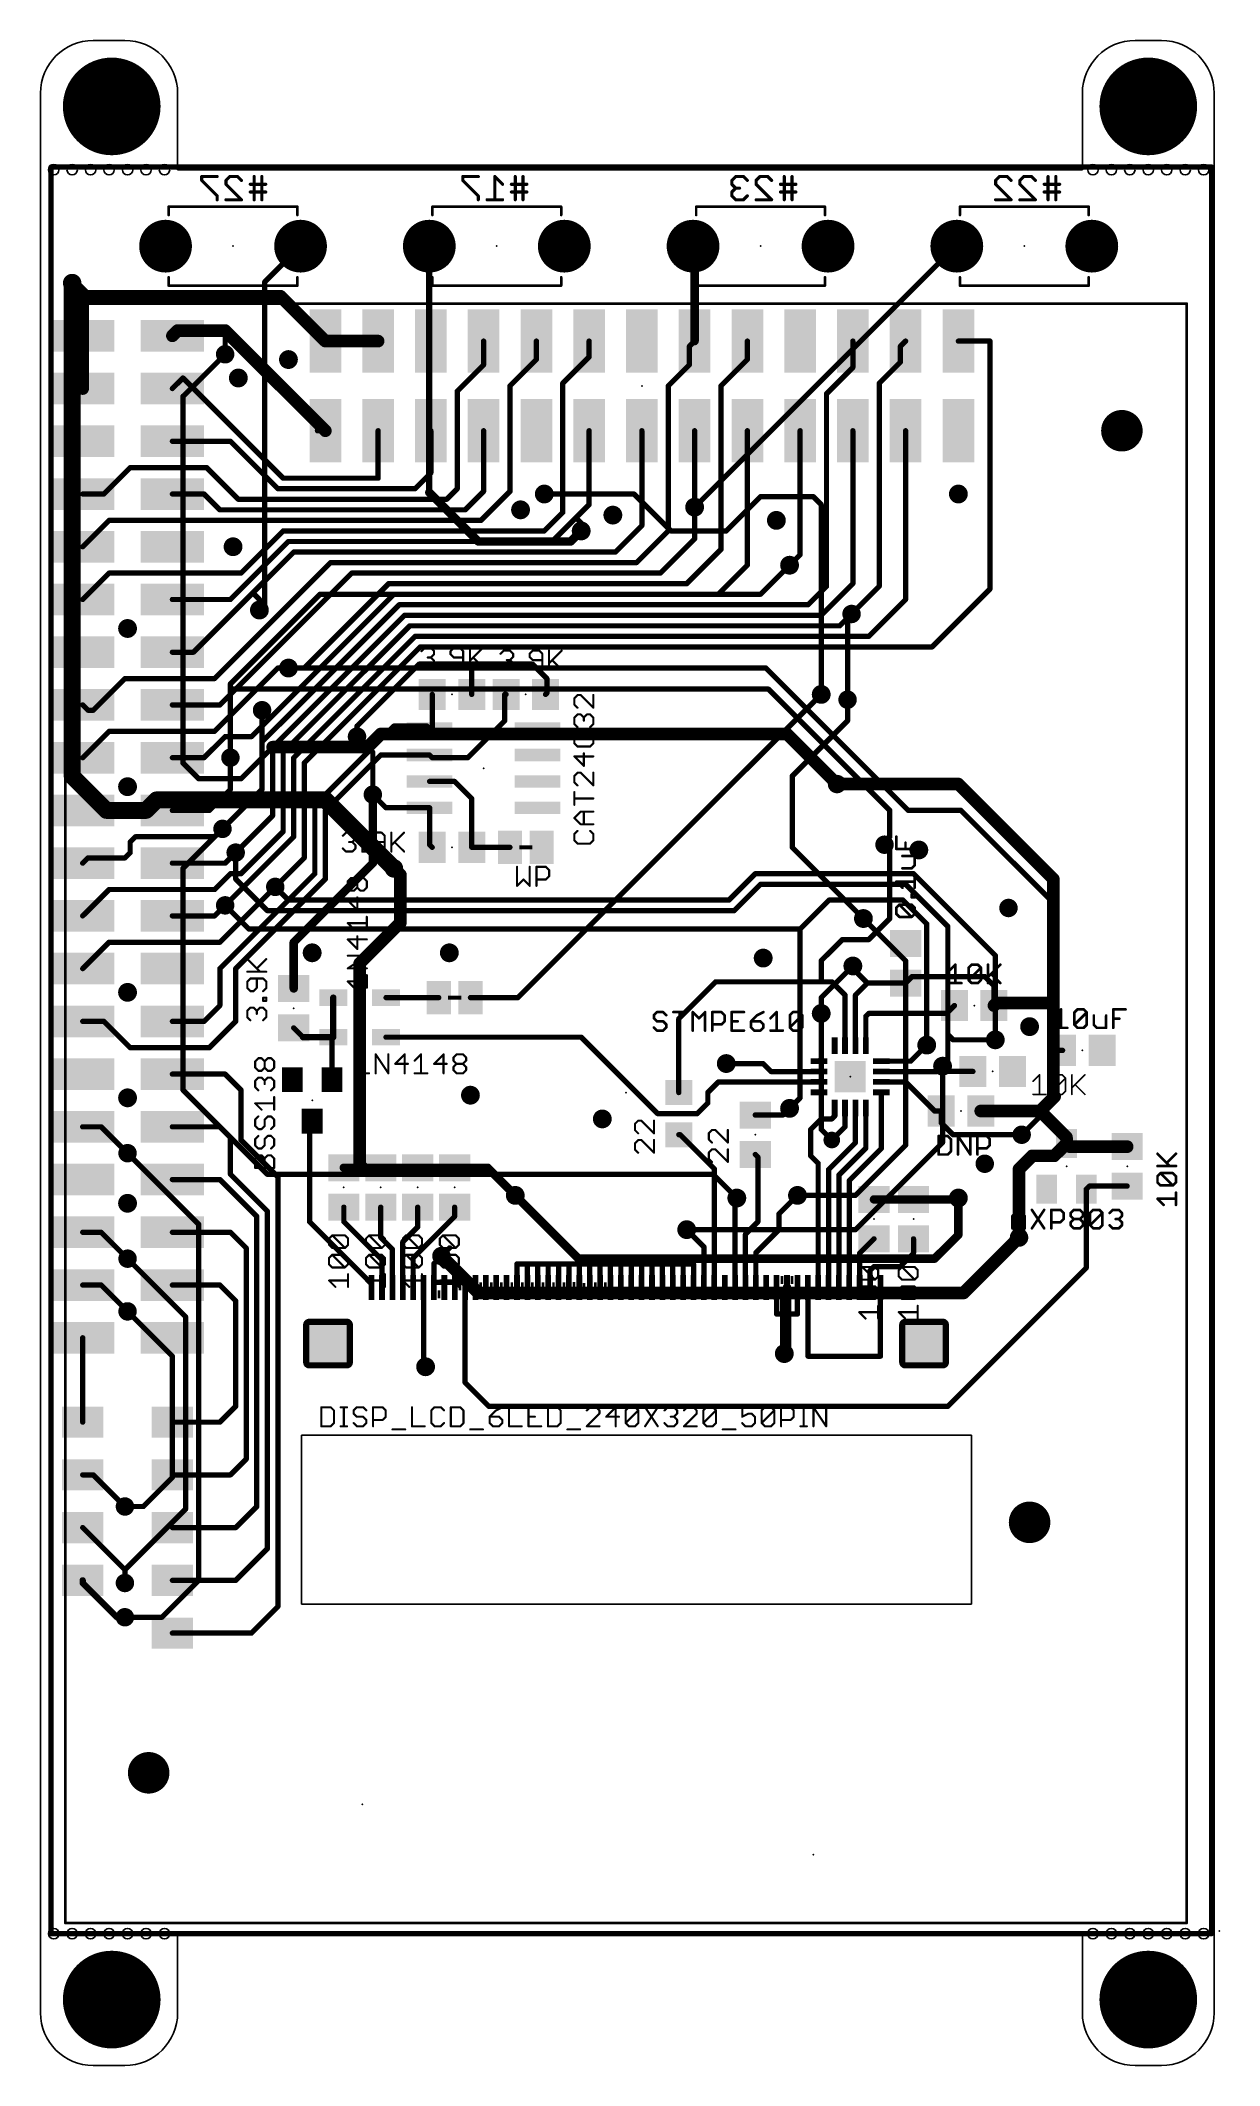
# Model space of a CAD drawing. Extents: x 0 to 56.8, y -6.3 to 91.2.
import ezdxf

# ---------------------------------------------------------------- set-up
doc = ezdxf.new("R2010")
doc.units = 0
for name, color, linetype in [('1', 12, 'CONTINUOUS'), ('16', 132, 'CONTINUOUS'), ('17', 110, 'CONTINUOUS'), ('18', 110, 'CONTINUOUS'), ('20', 4, 'CONTINUOUS'), ('22', 6, 'CONTINUOUS'), ('23', 53, 'CONTINUOUS'), ('24', 53, 'CONTINUOUS'), ('27', 253, 'CONTINUOUS'), ('41', 12, 'CONTINUOUS')]:
    doc.layers.add(name, color=color, linetype=linetype)

# ---------------------------------------------------------------- blocks, each defined once
blk = doc.blocks.new('RECT')
blk.add_solid([(-0.5, -0.5), (0.5, -0.5), (-0.5, 0.5), (0.5, 0.5)])
blk = doc.blocks.new('ROUNDP')
at = {"const_width": 0.5}
blk.add_lwpolyline([(0, -0.25, 1), (0, 0.25, 1), (0, -0.25)], format="xyb", dxfattribs=at)
blk = doc.blocks.new('RECT384000X384000R25')
at = {"const_width": 0.3}
blk.add_lwpolyline([(1.05, -0.9), (1.05, 0.9, 0.4142), (0.9, 1.05), (-0.9, 1.05, 0.4142), (-1.05, 0.9), (-1.05, -0.9, 0.4142), (-0.9, -1.05), (0.9, -1.05, 0.4142)], format="xyb", close=True, dxfattribs=at)
blk.add_solid([(-0.9254, -0.9254), (0.9254, -0.9254), (-0.9254, 0.9254), (0.9254, 0.9254)])
blk = doc.blocks.new('PIE')
at = {"const_width": 0.5}
blk.add_lwpolyline([(0, -0.25, 1), (0, 0.25, 1), (0, -0.25)], format="xyb", dxfattribs=at)
blk = doc.blocks.new('ROUNDV')
at = {"const_width": 0.5}
blk.add_lwpolyline([(0, -0.25, 1), (0, 0.25, 1), (0, -0.25)], format="xyb", dxfattribs=at)

msp = doc.modelspace()

# ---------------------------------------------------------------- linework, layer by layer
at = {"layer": '1'}
for points, const_width in [([(0.508, 0), (0.508, 85.09)], 0.254), ([(0.508, 85.09), (56.388, 85.09)], 0.254), ([(56.388, 85.09), (56.388, 0)], 0.254), ([(31.496, 81.205), (31.421, 81.28)], 0.3048), ([(31.496, 81.205), (31.496, 76.708)], 0.4064), ([(1.524, 79.502), (2.159, 78.867)], 0.6096), ([(2.032, 78.74), (2.159, 78.867)], 0.6096), ([(2.032, 76.962), (2.032, 78.74)], 0.6096), ([(2.159, 78.867), (11.557, 78.867)], 0.6096), ([(11.557, 78.867), (13.716, 76.708)], 0.6096), ([(2.032, 74.422), (2.032, 76.962)], 0.6096), ([(6.35, 76.962), (6.604, 77.216)], 0.6096), ([(6.604, 77.216), (8.89, 77.216)], 0.6096), ([(8.89, 77.216), (13.716, 72.39)], 0.6096), ([(8.89, 76.073), (8.89, 77.216)], 0.254), ([(13.716, 76.708), (16.256, 76.708)], 0.6096), ([(21.336, 76.708), (21.336, 75.565)], 0.254), ([(23.876, 75.819), (23.876, 76.708)], 0.254), ([(26.416, 76.708), (26.416, 75.946)], 0.254), ([(31.242, 76.454), (31.496, 76.708)], 0.254), ([(31.242, 75.565), (31.242, 76.454)], 0.254), ([(34.036, 75.819), (34.036, 76.708)], 0.254), ([(39.116, 75.438), (39.116, 76.708)], 0.254), ([(41.402, 76.454), (41.656, 76.708)], 0.254), ([(41.402, 75.692), (41.402, 76.454)], 0.254), ([(45.72, 76.708), (44.196, 76.708)], 0.254), ([(45.72, 64.77), (45.72, 76.708)], 0.254), ([(21.336, 75.565), (20.066, 74.295)], 0.254), ([(22.606, 74.549), (23.876, 75.819)], 0.254), ([(26.416, 75.946), (25.146, 74.676)], 0.254), ([(30.226, 74.549), (31.242, 75.565)], 0.254), ([(32.766, 74.549), (34.036, 75.819)], 0.254), ([(37.846, 74.168), (39.116, 75.438)], 0.254), ([(40.386, 74.676), (41.402, 75.692)], 0.254), ([(6.858, 74.93), (6.35, 74.422)], 0.254), ([(11.684, 70.104), (6.858, 74.93)], 0.254), ([(20.066, 74.295), (20.066, 69.596)], 0.254), ([(22.606, 69.469), (22.606, 74.549)], 0.254), ([(25.146, 74.676), (25.146, 69.342)], 0.254), ([(30.226, 67.564), (30.226, 74.549)], 0.254), ([(32.766, 66.675), (32.766, 74.549)], 0.254), ([(37.846, 64.897), (37.846, 74.168)], 0.254), ([(40.386, 64.897), (40.386, 74.676)], 0.254), ([(13.335, 72.39), (13.716, 72.39)], 0.254), ([(16.256, 72.39), (16.256, 70.104)], 0.254), ([(18.796, 70.358), (18.796, 72.39)], 0.254), ([(21.336, 69.469), (21.336, 72.39)], 0.254), ([(26.416, 68.834), (26.416, 72.39)], 0.254), ([(28.956, 67.818), (28.956, 72.39)], 0.254), ([(31.496, 68.707), (31.496, 72.39)], 0.254), ([(34.036, 65.913), (34.036, 72.39)], 0.254), ([(36.576, 72.39), (36.576, 66.421)], 0.254), ([(39.116, 65.024), (39.116, 72.39)], 0.254), ([(41.656, 64.262), (41.656, 72.39)], 0.254), ([(9.144, 71.882), (6.35, 71.882)], 0.254), ([(11.43, 69.596), (9.144, 71.882)], 0.254), ([(4.318, 70.612), (3.048, 69.342)], 0.254), ([(8.001, 70.612), (4.318, 70.612)], 0.254), ([(9.525, 69.088), (8.001, 70.612)], 0.254), ([(16.256, 70.104), (11.684, 70.104)], 0.254), ([(18.034, 69.596), (18.796, 70.358)], 0.254), ([(3.048, 69.342), (2.032, 69.342)], 0.254), ([(7.874, 69.342), (6.35, 69.342)], 0.254), ([(8.636, 68.58), (7.874, 69.342)], 0.254), ([(18.034, 69.596), (11.43, 69.596)], 0.254), ([(20.066, 69.596), (19.558, 69.088)], 0.254), ([(20.447, 68.58), (21.336, 69.469)], 0.254), ([(21.209, 68.072), (22.606, 69.469)], 0.254), ([(24.257, 69.342), (25.146, 69.342)], 0.254), ([(25.146, 69.342), (25.146, 68.453)], 0.254), ([(8.636, 68.58), (20.447, 68.58)], 0.254), ([(19.558, 69.088), (9.525, 69.088)], 0.254), ([(25.146, 68.453), (24.257, 67.564)], 0.254), ([(24.638, 67.056), (25.781, 68.199)], 0.254), ([(25.781, 68.199), (26.416, 68.834)], 0.254), ([(26.035, 67.945), (25.781, 68.199)], 0.254), ([(31.496, 67.183), (31.496, 68.707)], 0.254), ([(3.302, 68.072), (2.032, 66.802)], 0.254), ([(3.302, 68.072), (21.209, 68.072)], 0.254), ([(11.684, 67.564), (9.652, 65.532)], 0.254), ([(24.257, 67.564), (11.684, 67.564)], 0.254), ([(26.035, 67.564), (26.035, 67.945)], 0.254), ([(27.686, 66.548), (28.956, 67.818)], 0.254), ([(28.702, 66.04), (30.226, 67.564)], 0.254), ([(29.845, 65.532), (31.496, 67.183)], 0.254), ([(11.938, 67.056), (9.144, 64.262)], 0.254), ([(12.192, 66.548), (10.2235, 64.5795)], 0.254), ([(24.638, 67.056), (11.938, 67.056)], 0.254), ([(12.192, 66.548), (27.686, 66.548)], 0.254), ([(31.115, 65.024), (32.766, 66.675)], 0.254), ([(36.576, 66.421), (36.068, 65.913)], 0.254), ([(3.302, 65.532), (2.032, 64.262)], 0.254), ([(9.652, 65.532), (3.302, 65.532)], 0.254), ([(13.97, 66.04), (8.382, 60.452)], 0.254), ([(8.636, 59.182), (14.986, 65.532)], 0.254), ([(13.97, 66.04), (28.702, 66.04)], 0.254), ([(14.986, 65.532), (29.845, 65.532)], 0.254), ([(32.639, 64.516), (34.036, 65.913)], 0.254), ([(9.144, 64.262), (6.35, 64.262)], 0.254), ([(10.2235, 64.5795), (7.366, 61.722)], 0.254), ([(10.541, 64.262), (10.2235, 64.5795)], 0.254), ([(10.541, 63.754), (10.541, 64.262)], 0.254), ([(10.668, 58.166), (17.018, 64.516)], 0.254), ([(12.7, 60.96), (16.764, 65.024)], 0.254), ([(16.764, 65.024), (31.115, 65.024)], 0.254), ([(17.018, 64.516), (32.639, 64.516)], 0.254), ([(36.957, 64.008), (37.846, 64.897)], 0.254), ([(37.592, 63.5), (39.116, 65.024)], 0.254), ([(39.0525, 63.5635), (40.386, 64.897)], 0.254), ([(39.878, 62.484), (41.656, 64.262)], 0.254), ([(42.926, 61.976), (45.72, 64.77)], 0.254), ([(10.668, 57.404), (17.272, 64.008)], 0.254), ([(17.526, 63.5), (11.176, 57.15)], 0.254), ([(17.272, 64.008), (36.957, 64.008)], 0.254), ([(17.526, 63.5), (37.592, 63.5)], 0.254), ([(38.481, 62.992), (39.0525, 63.5635)], 0.254), ([(17.78, 62.992), (11.684, 56.896)], 0.254), ([(18.034, 62.484), (12.192, 56.642)], 0.254), ([(17.78, 62.992), (38.481, 62.992)], 0.254), ([(18.034, 62.484), (39.878, 62.484)], 0.254), ([(7.366, 61.722), (6.35, 61.722)], 0.254), ([(18.288, 61.976), (12.7, 56.388)], 0.254), ([(18.288, 61.976), (42.926, 61.976)], 0.254), ([(4.064, 60.452), (2.54, 58.928)], 0.254), ([(8.382, 60.452), (4.064, 60.452)], 0.254), ([(11.43, 60.96), (8.382, 57.912)], 0.254), ([(11.938, 60.96), (11.43, 60.96)], 0.254), ([(12.7, 60.96), (11.938, 60.96)], 0.254), ([(18.222, 61.148), (15.24, 58.166)], 0.254), ([(18.222, 61.148), (20.574, 61.148)], 0.254), ([(20.574, 61.148), (23.688, 61.148)], 0.254), ([(20.762, 60.96), (20.574, 61.148)], 0.254), ([(20.762, 59.69), (20.762, 60.96)], 0.254), ([(23.688, 61.148), (24.384, 60.452)], 0.254), ([(24.384, 60.452), (24.384, 59.756)], 0.254), ([(18.862, 59.69), (18.862, 58.039)], 0.254), ([(22.418, 59.69), (22.352, 59.69)], 0.254), ([(22.352, 59.69), (22.352, 58.42)], 0.254), ([(22.987, 45.085), (37.592, 59.69)], 0.254), ([(24.384, 59.756), (24.318, 59.69)], 0.254), ([(38.862, 58.42), (38.862, 59.436)], 0.254), ([(2.286, 58.928), (2.032, 59.182)], 0.254), ([(2.54, 58.928), (2.286, 58.928)], 0.254), ([(8.636, 59.182), (6.35, 59.182)], 0.254), ([(10.668, 58.166), (10.668, 58.928)], 0.254), ([(22.352, 58.42), (20.574, 56.642)], 0.254), ([(36.195, 55.753), (38.862, 58.42)], 0.254), ([(3.302, 57.912), (2.032, 56.642)], 0.254), ([(8.382, 57.912), (3.302, 57.912)], 0.254), ([(8.89, 57.658), (7.874, 56.642)], 0.254), ([(10.16, 57.658), (8.89, 57.658)], 0.254), ([(10.16, 57.658), (10.668, 58.166)], 0.254), ([(13.208, 54.356), (17.018, 58.166)], 0.254), ([(15.24, 58.166), (15.24, 57.658)], 0.254), ([(17.018, 58.166), (18.609, 58.166)], 0.254), ([(18.609, 58.166), (18.736, 58.039)], 0.254), ([(18.609, 57.912), (18.736, 58.039)], 0.254), ([(18.862, 58.039), (18.736, 58.039)], 0.254), ([(7.874, 56.642), (6.35, 56.642)], 0.254), ([(9.144, 55.118), (9.144, 56.642)], 0.254), ([(10.668, 57.404), (10.668, 55.118)], 0.254), ([(11.176, 57.15), (11.176, 53.848)], 0.254), ([(11.684, 56.896), (11.684, 53.086)], 0.254), ([(12.192, 56.642), (12.192, 52.832)], 0.254), ([(13.716, 54.102), (16.383, 56.769)], 0.254), ([(16.383, 56.769), (18.736, 56.769)], 0.254), ([(18.863, 56.642), (18.736, 56.769)], 0.254), ([(20.574, 56.642), (18.863, 56.642)], 0.254), ([(12.7, 56.388), (12.7, 51.816)], 0.254), ([(18.736, 55.499), (19.939, 55.499)], 0.254), ([(19.939, 55.499), (20.762, 54.676)], 0.254), ([(36.195, 55.753), (36.195, 52.324)], 0.254), ([(44.196, 55.372), (38.354, 55.372)], 0.6096), ([(48.768, 50.8), (44.196, 55.372)], 0.6096), ([(8.128, 54.102), (9.144, 55.118)], 0.254), ([(10.668, 55.118), (8.763, 53.213)], 0.254), ([(16.002, 51.562), (16.002, 54.864)], 0.4064), ([(16.637, 54.229), (16.002, 54.864)], 0.254), ([(20.762, 54.676), (20.762, 52.324)], 0.254), ([(6.35, 54.102), (8.128, 54.102)], 0.254), ([(11.176, 53.848), (9.398, 52.07)], 0.254), ([(13.208, 51.054), (13.208, 54.356)], 0.254), ([(13.716, 50.8), (13.716, 54.102)], 0.254), ([(18.736, 54.229), (16.637, 54.229)], 0.254), ([(18.736, 52.45), (18.736, 54.229)], 0.254), ([(4.572, 52.832), (4.318, 52.578)], 0.254), ([(4.318, 52.578), (4.318, 52.07)], 0.254), ([(8.382, 52.832), (4.572, 52.832)], 0.254), ([(8.763, 53.213), (8.382, 52.832)], 0.254), ([(12.192, 52.832), (8.89, 49.53)], 0.254), ([(11.684, 53.086), (9.652, 51.054)], 0.254), ([(2.286, 51.816), (2.032, 51.562)], 0.254), ([(4.064, 51.816), (2.286, 51.816)], 0.254), ([(4.318, 52.07), (4.064, 51.816)], 0.254), ([(9.398, 52.07), (8.89, 51.562)], 0.254), ([(12.7, 51.816), (11.303, 50.419)], 0.254), ([(12.192, 47.752), (16.002, 51.562)], 0.4064), ([(18.862, 52.324), (18.736, 52.45)], 0.254), ([(20.762, 52.324), (22.606, 52.324)], 0.254), ([(36.195, 52.324), (39.624, 48.895)], 0.254), ([(40.64, 52.451), (40.894, 52.197)], 0.254), ([(40.894, 52.197), (40.894, 48.895)], 0.254), ([(8.89, 51.562), (6.35, 51.562)], 0.254), ([(9.144, 51.054), (8.382, 50.292)], 0.254), ([(8.636, 46.482), (13.208, 51.054)], 0.254), ([(9.652, 51.054), (9.144, 51.054)], 0.254), ([(9.398, 46.482), (13.716, 50.8)], 0.254), ([(17.333, 50.993), (17.018, 51.308)], 0.6096), ([(17.333, 50.993), (17.333, 48.702)], 0.6096), ([(48.768, 50.8), (48.768, 44.831)], 0.6096), ([(3.302, 50.292), (2.032, 49.022)], 0.254), ([(8.382, 50.292), (3.302, 50.292)], 0.254), ([(11.303, 50.419), (8.636, 47.752)], 0.254), ([(8.382, 49.022), (6.35, 49.022)], 0.254), ([(8.89, 49.53), (8.382, 49.022)], 0.254), ([(17.333, 48.702), (15.367, 46.736)], 0.6096), ([(40.894, 48.895), (39.878, 47.879)], 0.254), ([(3.302, 47.752), (2.032, 46.482)], 0.254), ([(8.636, 47.752), (3.302, 47.752)], 0.254), ([(12.192, 45.527), (12.192, 47.752)], 0.4064), ([(38.608, 47.879), (37.592, 46.863)], 0.254), ([(39.878, 47.879), (38.608, 47.879)], 0.254), ([(15.367, 46.736), (15.367, 37.018)], 0.6096), ([(37.592, 46.863), (37.592, 45.847)], 0.254), ([(8.636, 44.704), (8.636, 46.482)], 0.254), ([(9.398, 43.942), (9.398, 46.482)], 0.254), ([(30.734, 44.069), (32.512, 45.847)], 0.254), ([(32.512, 45.847), (37.592, 45.847)], 0.254), ([(37.592, 45.847), (38.1, 45.847)], 0.254), ([(38.1, 45.847), (38.739, 45.208)], 0.254), ([(39.116, 46.609), (39.116, 46.487)], 0.254), ([(39.116, 46.487), (39.817, 45.786)], 0.254), ([(39.239, 45.208), (39.817, 45.786)], 0.254), ([(41.656, 45.786), (39.817, 45.786)], 0.254), ([(41.971, 46.101), (41.656, 45.786)], 0.254), ([(45.466, 46.101), (41.971, 46.101)], 0.254), ([(45.908, 45.659), (45.466, 46.101)], 0.254), ([(14.097, 45.085), (14.097, 43.18)], 0.3048), ([(19.177, 45.085), (16.637, 45.085)], 0.254), ([(20.701, 45.085), (22.987, 45.085)], 0.254), ([(38.739, 42.775), (38.739, 45.208)], 0.254), ([(39.239, 42.775), (39.239, 45.208)], 0.254), ([(45.908, 44.704), (46.035, 44.831)], 0.6096), ([(46.035, 44.831), (48.768, 44.831)], 0.6096), ([(45.908, 45.659), (45.908, 44.704)], 0.254), ([(45.974, 44.77), (45.908, 44.704)], 0.254), ([(48.768, 44.831), (48.768, 42.545)], 0.6096), ([(2.032, 43.942), (3.048, 43.942)], 0.254), ([(3.048, 43.942), (4.318, 42.672)], 0.254), ([(6.35, 43.942), (7.874, 43.942)], 0.254), ([(7.874, 43.942), (8.636, 44.704)], 0.254), ([(8.128, 42.672), (9.398, 43.942)], 0.254), ([(30.734, 40.513), (30.734, 44.069)], 0.254), ([(37.489, 44.22), (37.592, 44.323)], 0.254), ([(37.592, 42.128), (37.592, 44.323)], 0.254), ([(39.739, 44.184), (39.878, 44.323)], 0.254), ([(39.739, 42.775), (39.739, 44.184)], 0.254), ([(39.878, 44.323), (43.627, 44.323)], 0.254), ([(43.627, 44.323), (44.008, 44.704)], 0.254), ([(43.688, 44.384), (44.008, 44.704)], 0.254), ([(43.688, 43.307), (43.688, 44.384)], 0.254), ([(12.192, 43.627), (12.639, 43.18)], 0.254), ([(12.639, 43.18), (14.097, 43.18)], 0.3048), ([(14.097, 43.18), (14.031, 43.114)], 0.3048), ([(14.031, 41.132), (14.031, 43.114)], 0.254), ([(16.637, 43.18), (26.035, 43.18)], 0.254), ([(26.035, 43.18), (29.718, 39.497)], 0.254), ([(41.898, 42.025), (42.672, 42.799)], 0.254), ([(43.688, 43.307), (43.942, 43.053)], 0.254), ([(43.942, 43.053), (45.974, 43.053)], 0.254), ([(4.318, 42.672), (8.128, 42.672)], 0.254), ([(34.79, 41.91), (33.02, 41.91)], 0.254), ([(35.175, 41.525), (34.79, 41.91)], 0.254), ([(37.489, 42.025), (37.592, 42.128)], 0.254), ([(40.489, 42.025), (41.898, 42.025)], 0.254), ([(48.768, 42.545), (48.768, 40.386)], 0.6096), ([(49.215, 42.545), (48.768, 42.545)], 0.254), ([(8.89, 41.402), (6.35, 41.402)], 0.254), ([(9.652, 40.64), (8.89, 41.402)], 0.254), ([(32.643, 41.025), (32.131, 40.513)], 0.254), ([(37.489, 41.025), (32.643, 41.025)], 0.254), ([(37.489, 41.525), (35.175, 41.525)], 0.254), ([(40.489, 41.525), (43.176, 41.525)], 0.254), ([(40.489, 41.025), (41.652, 41.025)], 0.254), ([(41.652, 41.025), (43.053, 39.624)], 0.254), ([(43.176, 41.525), (43.434, 41.783)], 0.254), ([(43.688, 41.529), (43.434, 41.783)], 0.254), ([(44.897, 41.529), (43.688, 41.529)], 0.254), ([(9.652, 38.227), (9.652, 40.64)], 0.254), ([(32.131, 40.005), (31.623, 39.497)], 0.254), ([(32.131, 40.513), (32.131, 40.005)], 0.254), ([(40.489, 40.525), (40.489, 37.822)], 0.254), ([(48.133, 39.624), (48.8315, 40.3225)], 0.6096), ([(48.768, 40.386), (48.8315, 40.3225)], 0.6096), ([(12.954, 39.005), (13.081, 39.132)], 0.254), ([(12.954, 34.29), (12.954, 39.005)], 0.254), ([(29.718, 39.497), (31.623, 39.497)], 0.254), ([(34.417, 39.431), (35.748, 39.431)], 0.254), ([(35.748, 39.431), (36.068, 39.751)], 0.254), ([(37.084, 38.735), (37.592, 39.243)], 0.254), ([(37.592, 39.243), (38.1, 39.243)], 0.254), ([(38.239, 39.382), (38.1, 39.243)], 0.254), ([(38.239, 39.775), (38.239, 39.382)], 0.254), ([(38.739, 39.775), (38.739, 38.866)], 0.254), ([(39.239, 39.775), (39.239, 38.096)], 0.254), ([(39.739, 39.775), (39.739, 37.834)], 0.254), ([(43.053, 39.624), (43.373, 39.624)], 0.254), ([(43.373, 39.624), (43.373, 39.05)], 0.254), ([(43.942, 38.481), (43.373, 39.05)], 0.254), ([(45.273, 39.624), (48.133, 39.624)], 0.6096), ([(48.133, 39.624), (49.403, 38.354)], 0.6096), ([(2.032, 38.862), (2.921, 38.862)], 0.254), ([(2.921, 38.862), (4.191, 37.592)], 0.254), ([(8.636, 38.862), (6.35, 38.862)], 0.254), ([(9.144, 38.354), (8.636, 38.862)], 0.254), ([(9.144, 36.576), (9.144, 38.354)], 0.254), ([(11.43, 36.449), (9.652, 38.227)], 0.254), ([(30.8, 38.481), (30.734, 38.481)], 0.254), ([(32.444, 36.837), (30.8, 38.481)], 0.254), ([(37.084, 37.465), (37.084, 38.735)], 0.254), ([(37.944, 36.801), (39.239, 38.096)], 0.254), ([(38.739, 38.866), (38.1, 38.227)], 0.254), ([(47.244, 38.481), (43.942, 38.481)], 0.254), ([(48.811, 37.465), (49.403, 38.057)], 0.6096), ([(49.403, 38.354), (49.403, 38.057)], 0.6096), ([(49.553, 37.907), (52.324, 37.907)], 0.6096), ([(49.403, 38.057), (49.553, 37.907)], 0.254), ([(14.605, 36.891), (15.494, 36.891)], 0.4064), ([(15.367, 37.018), (15.494, 36.891)], 0.6096), ([(15.494, 36.891), (16.383, 36.891)], 0.4064), ([(16.383, 36.891), (18.161, 36.891)], 0.4064), ([(18.161, 36.891), (19.939, 36.891)], 0.4064), ([(19.939, 36.891), (21.529, 36.891)], 0.4064), ([(21.529, 36.891), (22.86, 35.56)], 0.4064), ([(34.544, 37.404), (34.417, 37.531)], 0.254), ([(34.544, 34.29), (34.544, 37.404)], 0.254), ([(37.084, 37.465), (37.444, 37.105)], 0.254), ([(37.444, 37.105), (37.444, 31.123)], 0.254), ([(38.444, 36.539), (39.739, 37.834)], 0.254), ([(38.944, 36.277), (40.489, 37.822)], 0.254), ([(47.117, 36.83), (47.752, 37.465)], 0.6096), ([(47.117, 33.528), (47.117, 36.83)], 0.6096), ([(47.752, 37.465), (48.811, 37.465)], 0.6096), ([(8.636, 36.322), (6.35, 36.322)], 0.254), ([(10.414, 34.544), (8.636, 36.322)], 0.254), ([(10.922, 34.798), (9.144, 36.576)], 0.254), ([(11.43, 15.748), (11.43, 36.449)], 0.254), ([(32.444, 36.837), (32.444, 31.123)], 0.254), ([(37.944, 36.801), (37.944, 31.123)], 0.254), ([(38.444, 36.539), (38.444, 31.123)], 0.254), ([(38.944, 36.277), (38.944, 31.123)], 0.254), ([(50.353, 35.857), (50.503, 36.007)], 0.254), ([(50.503, 36.007), (52.324, 36.007)], 0.254), ([(14.605, 34.29), (14.605, 34.991)], 0.254), ([(16.383, 33.528), (16.383, 34.991)], 0.254), ([(18.161, 34.036), (18.161, 34.991)], 0.254), ([(19.939, 34.544), (19.939, 34.991)], 0.254), ([(33.444, 35.349), (33.528, 35.433)], 0.254), ([(33.444, 31.123), (33.444, 35.349)], 0.254), ([(35.56, 34.671), (36.449, 35.56)], 0.254), ([(40.132, 35.367), (42.037, 35.367)], 0.4064), ([(44.13, 35.367), (42.037, 35.367)], 0.4064), ([(44.196, 35.433), (44.13, 35.367)], 0.4064), ([(50.353, 32.065), (50.353, 35.857)], 0.254), ([(10.414, 20.574), (10.414, 34.544)], 0.254), ([(10.922, 18.542), (10.922, 34.798)], 0.254), ([(15.944, 31.3), (12.954, 34.29)], 0.254), ([(16.444, 32.451), (14.605, 34.29)], 0.254), ([(17.444, 33.319), (18.161, 34.036)], 0.254), ([(17.944, 32.549), (19.939, 34.544)], 0.254), ([(33.944, 33.69), (34.544, 34.29)], 0.254), ([(35.56, 34.671), (35.56, 33.909)], 0.254), ([(2.032, 33.782), (2.921, 33.782)], 0.254), ([(2.921, 33.782), (4.191, 32.512)], 0.254), ([(9.144, 33.782), (6.35, 33.782)], 0.254), ([(9.906, 33.02), (9.144, 33.782)], 0.254), ([(16.944, 32.967), (16.383, 33.528)], 0.254), ([(17.444, 31.123), (17.444, 33.319)], 0.254), ([(31.944, 33.08), (31.115, 33.909)], 0.254), ([(31.944, 31.123), (31.944, 33.08)], 0.254), ([(33.944, 31.123), (33.944, 33.69)], 0.254), ([(35.56, 33.909), (34.444, 32.793)], 0.254), ([(39.444, 32.779), (40.132, 33.467)], 0.254), ([(42.037, 32.766), (42.037, 33.467)], 0.254), ([(9.906, 22.86), (9.906, 33.02)], 0.254), ([(16.444, 31.123), (16.444, 32.451)], 0.254), ([(16.944, 31.123), (16.944, 32.967)], 0.254), ([(17.944, 31.123), (17.944, 32.549)], 0.254), ([(18.944, 32.279), (19.304, 32.639)], 0.254), ([(18.944, 31.369), (18.944, 32.279)], 0.254), ([(19.698, 33.033), (19.304, 32.639)], 0.254), ([(22.944, 31.123), (22.944, 32.258)], 0.254), ([(22.944, 32.258), (23.444, 32.258)], 0.254), ([(23.944, 32.258), (23.444, 32.258)], 0.254), ([(23.444, 31.123), (23.444, 32.258)], 0.254), ([(23.944, 32.258), (24.444, 32.258)], 0.254), ([(23.944, 31.123), (23.944, 32.258)], 0.254), ([(24.444, 32.258), (24.944, 32.258)], 0.254), ([(24.444, 31.123), (24.444, 32.258)], 0.254), ([(24.944, 32.258), (25.444, 32.258)], 0.254), ([(24.944, 31.123), (24.944, 32.258)], 0.254), ([(25.444, 32.258), (25.944, 32.258)], 0.254), ([(25.444, 31.123), (25.444, 32.258)], 0.254), ([(25.944, 32.258), (26.444, 32.258)], 0.254), ([(25.944, 31.123), (25.944, 32.258)], 0.254), ([(26.444, 32.258), (26.944, 32.258)], 0.254), ([(26.444, 31.123), (26.444, 32.258)], 0.254), ([(26.944, 32.258), (27.444, 32.258)], 0.254), ([(26.944, 31.123), (26.944, 32.258)], 0.254), ([(27.444, 32.258), (27.944, 32.258)], 0.254), ([(27.444, 31.123), (27.444, 32.258)], 0.254), ([(27.944, 32.258), (28.444, 32.258)], 0.254), ([(27.944, 31.123), (27.944, 32.258)], 0.254), ([(28.444, 32.258), (28.944, 32.258)], 0.254), ([(28.444, 31.123), (28.444, 32.258)], 0.254), ([(28.944, 32.258), (29.444, 32.258)], 0.254), ([(28.944, 31.123), (28.944, 32.258)], 0.254), ([(29.444, 32.258), (29.944, 32.258)], 0.254), ([(29.444, 31.123), (29.444, 32.258)], 0.254), ([(29.944, 32.258), (30.444, 32.258)], 0.254), ([(29.944, 31.123), (29.944, 32.258)], 0.254), ([(30.944, 32.258), (30.444, 32.258)], 0.254), ([(30.444, 31.123), (30.444, 32.258)], 0.254), ([(30.944, 32.258), (31.444, 32.258)], 0.254), ([(30.944, 31.123), (30.944, 32.258)], 0.254), ([(31.444, 32.258), (31.444, 31.123)], 0.254), ([(34.444, 32.793), (34.444, 31.123)], 0.254), ([(39.444, 31.123), (39.444, 32.779)], 0.254), ([(39.944, 31.943), (40.132, 32.131)], 0.254), ([(40.132, 32.131), (41.402, 32.131)], 0.254), ([(41.402, 32.131), (42.037, 32.766)], 0.254), ([(50.353, 32.065), (43.688, 25.4)], 0.254), ([(2.032, 31.242), (2.921, 31.242)], 0.254), ([(2.921, 31.242), (4.191, 29.972)], 0.254), ([(8.636, 31.242), (6.35, 31.242)], 0.254), ([(9.398, 30.48), (8.636, 31.242)], 0.254), ([(15.944, 31.123), (15.944, 31.3)], 0.254), ([(18.444, 31.123), (18.444, 27.305)], 0.254), ([(18.944, 31.123), (18.944, 31.369)], 0.254), ([(19.444, 31.369), (18.944, 31.369)], 0.254), ([(19.444, 31.123), (19.444, 31.369)], 0.254), ([(19.944, 31.369), (19.444, 31.369)], 0.254), ([(19.944, 31.123), (19.944, 31.369)], 0.254), ([(20.444, 26.546), (20.444, 31.123)], 0.254), ([(35.444, 31.123), (35.444, 29.845)], 0.254), ([(35.944, 31.123), (35.944, 29.845)], 0.4064), ([(36.444, 29.874), (36.444, 31.123)], 0.254), ([(36.944, 31.123), (36.957, 31.11)], 0.254), ([(36.957, 31.11), (36.957, 29.869)], 0.254), ([(39.944, 31.123), (39.944, 31.943)], 0.254), ([(40.444, 31.123), (40.444, 27.813)], 0.254), ([(9.398, 25.4), (9.398, 30.48)], 0.254), ([(35.444, 29.845), (35.944, 29.845)], 0.254), ([(35.944, 29.845), (35.944, 28.07)], 0.4064), ([(35.944, 29.845), (36.449, 29.845)], 0.254), ([(36.449, 29.869), (36.444, 29.874)], 0.254), ([(36.449, 29.845), (36.449, 29.869)], 0.254), ([(36.957, 29.591), (36.957, 29.869)], 0.254), ([(36.957, 27.813), (36.957, 29.591)], 0.254), ([(2.032, 28.702), (2.032, 24.638)], 0.254), ([(18.444, 27.305), (18.542, 27.305)], 0.254), ([(35.944, 28.07), (35.814, 27.94)], 0.4064), ([(40.444, 27.813), (36.957, 27.813)], 0.254), ([(21.59, 25.4), (20.444, 26.546)], 0.254), ([(8.636, 24.638), (9.398, 25.4)], 0.254), ([(43.688, 25.4), (21.59, 25.4)], 0.254), ([(6.35, 24.638), (8.636, 24.638)], 0.254), ([(9.144, 22.098), (9.906, 22.86)], 0.254), ([(2.032, 22.098), (2.54, 22.098)], 0.254), ([(2.54, 22.098), (4.064, 20.574)], 0.254), ([(6.35, 22.098), (9.144, 22.098)], 0.254), ([(9.398, 19.558), (10.414, 20.574)], 0.254), ([(2.032, 19.558), (4.064, 17.526)], 0.254), ([(6.35, 19.558), (9.398, 19.558)], 0.254), ([(9.398, 17.018), (10.922, 18.542)], 0.254), ([(4.064, 17.526), (4.064, 16.891)], 0.254), ([(2.032, 16.891), (2.032, 17.018)], 0.3048), ([(3.683, 15.24), (2.032, 16.891)], 0.3048), ([(6.35, 17.018), (9.398, 17.018)], 0.254), ([(10.16, 14.478), (11.43, 15.748)], 0.254), ([(3.683, 15.24), (4.064, 15.24)], 0.254), ([(6.35, 14.478), (10.16, 14.478)], 0.254), ([(56.388, 0), (0.508, 0)], 0.254)]:
    msp.add_lwpolyline(points, dxfattribs=dict(at, const_width=const_width))
for points, const_width in [([(0.5715, 85.09, 1), (0.4445, 85.09)], 0.127), ([(0.508, 85.1535, 1), (0.508, 85.0265)], 0.127), ([(56.4515, 85.09, 1), (56.3245, 85.09)], 0.127), ([(56.388, 85.0265, 1), (56.388, 85.1535)], 0.127), ([(31.4749, 81.3339, 1), (31.3671, 81.2261)], 0.1524), ([(31.5976, 81.205, 1), (31.3944, 81.205)], 0.2032), ([(31.4421, 81.1511, 1), (31.5499, 81.2589)], 0.1524), ([(1.6318, 79.6098, 1), (1.4162, 79.3942)], 0.3048), ([(2.1844, 78.74, 1), (1.8796, 78.74)], 0.3048), ([(2.159, 79.0194, 1), (2.159, 78.7146)], 0.3048), ([(2.2668, 78.7592, 1), (2.0512, 78.9748)], 0.3048), ([(2.0512, 78.7592, 1), (2.2668, 78.9748)], 0.3048), ([(11.6648, 78.9748, 1), (11.4492, 78.7592)], 0.3048), ([(11.557, 78.7146, 1), (11.557, 79.0194)], 0.3048), ([(1.9242, 78.8478, 1), (2.1398, 78.6322)], 0.3048), ([(2.1844, 76.962, 1), (1.8796, 76.962)], 0.3048), ([(1.8796, 76.962, 1), (2.1844, 76.962)], 0.3048), ([(6.2422, 77.0698, 1), (6.4578, 76.8542)], 0.3048), ([(6.604, 77.3684, 1), (6.604, 77.0636)], 0.3048), ([(6.7118, 77.1082, 1), (6.4962, 77.3238)], 0.3048), ([(8.9978, 77.3238, 1), (8.7822, 77.1082)], 0.3048), ([(8.89, 77.0636, 1), (8.89, 77.3684)], 0.3048), ([(8.9535, 77.216, 1), (8.8265, 77.216)], 0.127), ([(8.8265, 76.073, 1), (8.9535, 76.073)], 0.127), ([(13.716, 76.8604, 1), (13.716, 76.5556)], 0.3048), ([(13.6082, 76.6002, 1), (13.8238, 76.8158)], 0.3048), ([(16.256, 76.5556, 1), (16.256, 76.8604)], 0.3048), ([(21.3995, 76.708, 1), (21.2725, 76.708)], 0.127), ([(23.9395, 76.708, 1), (23.8125, 76.708)], 0.127), ([(26.4795, 76.708, 1), (26.3525, 76.708)], 0.127), ([(31.3055, 76.454, 1), (31.1785, 76.454)], 0.127), ([(31.1971, 76.4989, 1), (31.2869, 76.4091)], 0.127), ([(31.3944, 76.708, 1), (31.5976, 76.708)], 0.2032), ([(31.5409, 76.6631, 1), (31.4511, 76.7529)], 0.127), ([(34.0995, 76.708, 1), (33.9725, 76.708)], 0.127), ([(39.1795, 76.708, 1), (39.0525, 76.708)], 0.127), ([(41.4655, 76.454, 1), (41.3385, 76.454)], 0.127), ([(41.3571, 76.4989, 1), (41.4469, 76.4091)], 0.127), ([(41.7009, 76.6631, 1), (41.6111, 76.7529)], 0.127), ([(44.196, 76.7715, 1), (44.196, 76.6445)], 0.127), ([(45.7835, 76.708, 1), (45.6565, 76.708)], 0.127), ([(45.72, 76.6445, 1), (45.72, 76.7715)], 0.127), ([(21.2725, 75.565, 1), (21.3995, 75.565)], 0.127), ([(21.3809, 75.5201, 1), (21.2911, 75.6099)], 0.127), ([(23.8125, 75.819, 1), (23.9395, 75.819)], 0.127), ([(23.9209, 75.7741, 1), (23.8311, 75.8639)], 0.127), ([(26.3525, 75.946, 1), (26.4795, 75.946)], 0.127), ([(26.4609, 75.9011, 1), (26.3711, 75.9909)], 0.127), ([(31.1785, 75.565, 1), (31.3055, 75.565)], 0.127), ([(31.2869, 75.5201, 1), (31.1971, 75.6099)], 0.127), ([(33.9725, 75.819, 1), (34.0995, 75.819)], 0.127), ([(34.0809, 75.7741, 1), (33.9911, 75.8639)], 0.127), ([(39.0525, 75.438, 1), (39.1795, 75.438)], 0.127), ([(39.1609, 75.3931, 1), (39.0711, 75.4829)], 0.127), ([(41.3385, 75.692, 1), (41.4655, 75.692)], 0.127), ([(41.4469, 75.6471, 1), (41.3571, 75.7369)], 0.127), ([(1.8796, 74.422, 1), (2.1844, 74.422)], 0.3048), ([(6.3051, 74.4669, 1), (6.3949, 74.3771)], 0.127), ([(6.9029, 74.9749, 1), (6.8131, 74.8851)], 0.127), ([(6.9029, 74.8851, 1), (6.8131, 74.9749)], 0.127), ([(20.1295, 74.295, 1), (20.0025, 74.295)], 0.127), ([(20.0211, 74.3399, 1), (20.1109, 74.2501)], 0.127), ([(22.6695, 74.549, 1), (22.5425, 74.549)], 0.127), ([(22.5611, 74.5939, 1), (22.6509, 74.5041)], 0.127), ([(25.2095, 74.676, 1), (25.0825, 74.676)], 0.127), ([(25.1011, 74.7209, 1), (25.1909, 74.6311)], 0.127), ([(30.2895, 74.549, 1), (30.1625, 74.549)], 0.127), ([(30.1811, 74.5939, 1), (30.2709, 74.5041)], 0.127), ([(32.8295, 74.549, 1), (32.7025, 74.549)], 0.127), ([(32.7211, 74.5939, 1), (32.8109, 74.5041)], 0.127), ([(37.9095, 74.168, 1), (37.7825, 74.168)], 0.127), ([(37.8011, 74.2129, 1), (37.8909, 74.1231)], 0.127), ([(40.4495, 74.676, 1), (40.3225, 74.676)], 0.127), ([(40.3411, 74.7209, 1), (40.4309, 74.6311)], 0.127), ([(13.335, 72.4535, 1), (13.335, 72.3265)], 0.127), ([(13.6082, 72.2822, 1), (13.8238, 72.4978)], 0.3048), ([(13.716, 72.3265, 1), (13.716, 72.4535)], 0.127), ([(16.3195, 72.39, 1), (16.1925, 72.39)], 0.127), ([(18.8595, 72.39, 1), (18.7325, 72.39)], 0.127), ([(21.3995, 72.39, 1), (21.2725, 72.39)], 0.127), ([(26.4795, 72.39, 1), (26.3525, 72.39)], 0.127), ([(29.0195, 72.39, 1), (28.8925, 72.39)], 0.127), ([(31.5595, 72.39, 1), (31.4325, 72.39)], 0.127), ([(34.0995, 72.39, 1), (33.9725, 72.39)], 0.127), ([(36.6395, 72.39, 1), (36.5125, 72.39)], 0.127), ([(39.1795, 72.39, 1), (39.0525, 72.39)], 0.127), ([(41.7195, 72.39, 1), (41.5925, 72.39)], 0.127), ([(6.35, 71.9455, 1), (6.35, 71.8185)], 0.127), ([(9.1889, 71.9269, 1), (9.0991, 71.8371)], 0.127), ([(9.144, 71.8185, 1), (9.144, 71.9455)], 0.127), ([(4.318, 70.6755, 1), (4.318, 70.5485)], 0.127), ([(4.3629, 70.5671, 1), (4.2731, 70.6569)], 0.127), ([(8.0459, 70.6569, 1), (7.9561, 70.5671)], 0.127), ([(8.001, 70.5485, 1), (8.001, 70.6755)], 0.127), ([(11.684, 70.1675, 1), (11.684, 70.0405)], 0.127), ([(16.256, 70.0405, 1), (16.256, 70.1675)], 0.127), ([(18.7325, 70.358, 1), (18.8595, 70.358)], 0.127), ([(18.8409, 70.3131, 1), (18.7511, 70.4029)], 0.127), ([(2.032, 69.4055, 1), (2.032, 69.2785)], 0.127), ([(3.0031, 69.3869, 1), (3.0929, 69.2971)], 0.127), ([(3.048, 69.2785, 1), (3.048, 69.4055)], 0.127), ([(6.35, 69.4055, 1), (6.35, 69.2785)], 0.127), ([(7.9189, 69.3869, 1), (7.8291, 69.2971)], 0.127), ([(7.874, 69.2785, 1), (7.874, 69.4055)], 0.127), ([(11.43, 69.6595, 1), (11.43, 69.5325)], 0.127), ([(11.3851, 69.5511, 1), (11.4749, 69.6409)], 0.127), ([(11.6391, 70.0591, 1), (11.7289, 70.1489)], 0.127), ([(16.1925, 70.104, 1), (16.3195, 70.104)], 0.127), ([(17.9891, 69.6409, 1), (18.0789, 69.5511)], 0.127), ([(18.034, 69.5325, 1), (18.034, 69.6595)], 0.127), ([(20.0025, 69.596, 1), (20.1295, 69.596)], 0.127), ([(20.1109, 69.5511, 1), (20.0211, 69.6409)], 0.127), ([(21.2725, 69.469, 1), (21.3995, 69.469)], 0.127), ([(21.3809, 69.4241, 1), (21.2911, 69.5139)], 0.127), ([(22.5425, 69.469, 1), (22.6695, 69.469)], 0.127), ([(22.6509, 69.4241, 1), (22.5611, 69.5139)], 0.127), ([(24.257, 69.4055, 1), (24.257, 69.2785)], 0.127), ([(25.2095, 69.342, 1), (25.0825, 69.342)], 0.127), ([(25.0825, 69.342, 1), (25.2095, 69.342)], 0.127), ([(25.146, 69.2785, 1), (25.146, 69.4055)], 0.127), ([(8.636, 68.6435, 1), (8.636, 68.5165)], 0.127), ([(8.5911, 68.5351, 1), (8.6809, 68.6249)], 0.127), ([(9.525, 69.1515, 1), (9.525, 69.0245)], 0.127), ([(9.4801, 69.0431, 1), (9.5699, 69.1329)], 0.127), ([(19.5131, 69.1329, 1), (19.6029, 69.0431)], 0.127), ([(19.558, 69.0245, 1), (19.558, 69.1515)], 0.127), ([(20.4021, 68.6249, 1), (20.4919, 68.5351)], 0.127), ([(20.447, 68.5165, 1), (20.447, 68.6435)], 0.127), ([(25.0825, 68.453, 1), (25.2095, 68.453)], 0.127), ([(25.1909, 68.4081, 1), (25.1011, 68.4979)], 0.127), ([(25.8259, 68.2439, 1), (25.7361, 68.1541)], 0.127), ([(25.7361, 68.2439, 1), (25.8259, 68.1541)], 0.127), ([(25.8259, 68.1541, 1), (25.7361, 68.2439)], 0.127), ([(26.3525, 68.834, 1), (26.4795, 68.834)], 0.127), ([(26.4609, 68.7891, 1), (26.3711, 68.8789)], 0.127), ([(31.5595, 68.707, 1), (31.4325, 68.707)], 0.127), ([(31.4325, 68.707, 1), (31.5595, 68.707)], 0.127), ([(3.302, 68.1355, 1), (3.302, 68.0085)], 0.127), ([(3.3469, 68.0271, 1), (3.2571, 68.1169)], 0.127), ([(11.684, 67.6275, 1), (11.684, 67.5005)], 0.127), ([(11.7289, 67.5191, 1), (11.6391, 67.6089)], 0.127), ([(21.1641, 68.1169, 1), (21.2539, 68.0271)], 0.127), ([(21.209, 68.0085, 1), (21.209, 68.1355)], 0.127), ([(24.2121, 67.6089, 1), (24.3019, 67.5191)], 0.127), ([(24.257, 67.5005, 1), (24.257, 67.6275)], 0.127), ([(26.0985, 67.945, 1), (25.9715, 67.945)], 0.127), ([(25.9715, 67.564, 1), (26.0985, 67.564)], 0.127), ([(25.9901, 67.9001, 1), (26.0799, 67.9899)], 0.127), ([(28.8925, 67.818, 1), (29.0195, 67.818)], 0.127), ([(29.0009, 67.7731, 1), (28.9111, 67.8629)], 0.127), ([(30.1625, 67.564, 1), (30.2895, 67.564)], 0.127), ([(30.2709, 67.5191, 1), (30.1811, 67.6089)], 0.127), ([(31.5409, 67.1381, 1), (31.4511, 67.2279)], 0.127), ([(1.9871, 66.8469, 1), (2.0769, 66.7571)], 0.127), ([(11.938, 67.1195, 1), (11.938, 66.9925)], 0.127), ([(11.9829, 67.0111, 1), (11.8931, 67.1009)], 0.127), ([(12.192, 66.6115, 1), (12.192, 66.4845)], 0.127), ([(12.2369, 66.5031, 1), (12.1471, 66.5929)], 0.127), ([(24.5931, 67.1009, 1), (24.6829, 67.0111)], 0.127), ([(24.638, 66.9925, 1), (24.638, 67.1195)], 0.127), ([(27.6411, 66.5929, 1), (27.7309, 66.5031)], 0.127), ([(27.686, 66.4845, 1), (27.686, 66.6115)], 0.127), ([(31.4325, 67.183, 1), (31.5595, 67.183)], 0.127), ([(32.7025, 66.675, 1), (32.8295, 66.675)], 0.127), ([(32.8109, 66.6301, 1), (32.7211, 66.7199)], 0.127), ([(36.5125, 66.421, 1), (36.6395, 66.421)], 0.127), ([(36.6209, 66.3761, 1), (36.5311, 66.4659)], 0.127), ([(3.302, 65.5955, 1), (3.302, 65.4685)], 0.127), ([(3.3469, 65.4871, 1), (3.2571, 65.5769)], 0.127), ([(9.6071, 65.5769, 1), (9.6969, 65.4871)], 0.127), ([(9.652, 65.4685, 1), (9.652, 65.5955)], 0.127), ([(13.97, 66.1035, 1), (13.97, 65.9765)], 0.127), ([(14.0149, 65.9951, 1), (13.9251, 66.0849)], 0.127), ([(14.986, 65.5955, 1), (14.986, 65.4685)], 0.127), ([(15.0309, 65.4871, 1), (14.9411, 65.5769)], 0.127), ([(28.6571, 66.0849, 1), (28.7469, 65.9951)], 0.127), ([(28.702, 65.9765, 1), (28.702, 66.1035)], 0.127), ([(29.8001, 65.5769, 1), (29.8899, 65.4871)], 0.127), ([(29.845, 65.4685, 1), (29.845, 65.5955)], 0.127), ([(33.9725, 65.913, 1), (34.0995, 65.913)], 0.127), ([(34.0809, 65.8681, 1), (33.9911, 65.9579)], 0.127), ([(36.0231, 65.9579, 1), (36.1129, 65.8681)], 0.127), ([(6.35, 64.3255, 1), (6.35, 64.1985)], 0.127), ([(9.144, 64.1985, 1), (9.144, 64.3255)], 0.127), ([(10.2684, 64.6244, 1), (10.1786, 64.5346)], 0.127), ([(10.1786, 64.6244, 1), (10.2684, 64.5346)], 0.127), ([(10.2684, 64.5346, 1), (10.1786, 64.6244)], 0.127), ([(10.6045, 64.262, 1), (10.4775, 64.262)], 0.127), ([(16.764, 65.0875, 1), (16.764, 64.9605)], 0.127), ([(16.8089, 64.9791, 1), (16.7191, 65.0689)], 0.127), ([(17.018, 64.5795, 1), (17.018, 64.4525)], 0.127), ([(17.0629, 64.4711, 1), (16.9731, 64.5609)], 0.127), ([(31.0701, 65.0689, 1), (31.1599, 64.9791)], 0.127), ([(31.115, 64.9605, 1), (31.115, 65.0875)], 0.127), ([(32.5941, 64.5609, 1), (32.6839, 64.4711)], 0.127), ([(32.639, 64.4525, 1), (32.639, 64.5795)], 0.127), ([(37.7825, 64.897, 1), (37.9095, 64.897)], 0.127), ([(37.8909, 64.8521, 1), (37.8011, 64.9419)], 0.127), ([(39.0525, 65.024, 1), (39.1795, 65.024)], 0.127), ([(39.1609, 64.9791, 1), (39.0711, 65.0689)], 0.127), ([(40.3225, 64.897, 1), (40.4495, 64.897)], 0.127), ([(40.4309, 64.8521, 1), (40.3411, 64.9419)], 0.127), ([(41.7009, 64.2171, 1), (41.6111, 64.3069)], 0.127), ([(45.6565, 64.77, 1), (45.7835, 64.77)], 0.127), ([(45.7649, 64.7251, 1), (45.6751, 64.8149)], 0.127), ([(1.9871, 64.3069, 1), (2.0769, 64.2171)], 0.127), ([(9.0991, 64.3069, 1), (9.1889, 64.2171)], 0.127), ([(10.4775, 63.754, 1), (10.6045, 63.754)], 0.127), ([(10.4961, 64.2171, 1), (10.5859, 64.3069)], 0.127), ([(17.272, 64.0715, 1), (17.272, 63.9445)], 0.127), ([(17.3169, 63.9631, 1), (17.2271, 64.0529)], 0.127), ([(17.526, 63.5635, 1), (17.526, 63.4365)], 0.127), ([(17.5709, 63.4551, 1), (17.4811, 63.5449)], 0.127), ([(36.9121, 64.0529, 1), (37.0019, 63.9631)], 0.127), ([(36.957, 63.9445, 1), (36.957, 64.0715)], 0.127), ([(37.5471, 63.5449, 1), (37.6369, 63.4551)], 0.127), ([(37.592, 63.4365, 1), (37.592, 63.5635)], 0.127), ([(39.0076, 63.6084, 1), (39.0974, 63.5186)], 0.127), ([(39.0974, 63.5186, 1), (39.0076, 63.6084)], 0.127), ([(41.5925, 64.262, 1), (41.7195, 64.262)], 0.127), ([(17.78, 63.0555, 1), (17.78, 62.9285)], 0.127), ([(17.8249, 62.9471, 1), (17.7351, 63.0369)], 0.127), ([(18.034, 62.5475, 1), (18.034, 62.4205)], 0.127), ([(18.0789, 62.4391, 1), (17.9891, 62.5289)], 0.127), ([(38.4361, 63.0369, 1), (38.5259, 62.9471)], 0.127), ([(38.481, 62.9285, 1), (38.481, 63.0555)], 0.127), ([(39.8331, 62.5289, 1), (39.9229, 62.4391)], 0.127), ([(39.878, 62.4205, 1), (39.878, 62.5475)], 0.127), ([(6.35, 61.7855, 1), (6.35, 61.6585)], 0.127), ([(7.3211, 61.7669, 1), (7.4109, 61.6771)], 0.127), ([(7.366, 61.6585, 1), (7.366, 61.7855)], 0.127), ([(18.288, 62.0395, 1), (18.288, 61.9125)], 0.127), ([(18.3329, 61.9311, 1), (18.2431, 62.0209)], 0.127), ([(42.8811, 62.0209, 1), (42.9709, 61.9311)], 0.127), ([(42.926, 61.9125, 1), (42.926, 62.0395)], 0.127), ([(4.064, 60.5155, 1), (4.064, 60.3885)], 0.127), ([(4.1089, 60.4071, 1), (4.0191, 60.4969)], 0.127), ([(8.3371, 60.4969, 1), (8.4269, 60.4071)], 0.127), ([(8.382, 60.3885, 1), (8.382, 60.5155)], 0.127), ([(11.43, 61.0235, 1), (11.43, 60.8965)], 0.127), ([(11.4749, 60.9151, 1), (11.3851, 61.0049)], 0.127), ([(11.938, 61.0235, 1), (11.938, 60.8965)], 0.127), ([(11.938, 60.8965, 1), (11.938, 61.0235)], 0.127), ([(12.6551, 61.0049, 1), (12.7449, 60.9151)], 0.127), ([(12.7, 60.8965, 1), (12.7, 61.0235)], 0.127), ([(18.222, 61.2115, 1), (18.222, 61.0845)], 0.127), ([(18.2669, 61.1031, 1), (18.1771, 61.1929)], 0.127), ([(20.574, 61.2115, 1), (20.574, 61.0845)], 0.127), ([(20.6189, 61.1929, 1), (20.5291, 61.1031)], 0.127), ([(20.574, 61.0845, 1), (20.574, 61.2115)], 0.127), ([(20.8255, 60.96, 1), (20.6985, 60.96)], 0.127), ([(20.7171, 60.9151, 1), (20.8069, 61.0049)], 0.127), ([(23.7329, 61.1929, 1), (23.6431, 61.1031)], 0.127), ([(23.688, 61.0845, 1), (23.688, 61.2115)], 0.127), ([(24.4475, 60.452, 1), (24.3205, 60.452)], 0.127), ([(24.3391, 60.4071, 1), (24.4289, 60.4969)], 0.127), ([(18.9255, 59.69, 1), (18.7985, 59.69)], 0.127), ([(20.6985, 59.69, 1), (20.8255, 59.69)], 0.127), ([(22.352, 59.7535, 1), (22.352, 59.6265)], 0.127), ([(22.4155, 59.69, 1), (22.2885, 59.69)], 0.127), ([(22.418, 59.6265, 1), (22.418, 59.7535)], 0.127), ([(24.2731, 59.7349, 1), (24.3629, 59.6451)], 0.127), ([(24.3205, 59.756, 1), (24.4475, 59.756)], 0.127), ([(24.4289, 59.7111, 1), (24.3391, 59.8009)], 0.127), ([(37.6369, 59.6451, 1), (37.5471, 59.7349)], 0.127), ([(38.9255, 59.436, 1), (38.7985, 59.436)], 0.127), ([(2.0769, 59.2269, 1), (1.9871, 59.1371)], 0.127), ([(2.286, 58.9915, 1), (2.286, 58.8645)], 0.127), ([(2.2411, 58.8831, 1), (2.3309, 58.9729)], 0.127), ([(2.4951, 58.9729, 1), (2.5849, 58.8831)], 0.127), ([(2.54, 58.8645, 1), (2.54, 58.9915)], 0.127), ([(6.35, 59.2455, 1), (6.35, 59.1185)], 0.127), ([(8.5911, 59.2269, 1), (8.6809, 59.1371)], 0.127), ([(8.636, 59.1185, 1), (8.636, 59.2455)], 0.127), ([(10.7315, 58.928, 1), (10.6045, 58.928)], 0.127), ([(22.3969, 58.3751, 1), (22.3071, 58.4649)], 0.127), ([(38.9069, 58.3751, 1), (38.8171, 58.4649)], 0.127), ([(3.302, 57.9755, 1), (3.302, 57.8485)], 0.127), ([(3.3469, 57.8671, 1), (3.2571, 57.9569)], 0.127), ([(8.3371, 57.9569, 1), (8.4269, 57.8671)], 0.127), ([(8.382, 57.8485, 1), (8.382, 57.9755)], 0.127), ([(8.89, 57.7215, 1), (8.89, 57.5945)], 0.127), ([(8.9349, 57.6131, 1), (8.8451, 57.7029)], 0.127), ([(10.1151, 57.7029, 1), (10.2049, 57.6131)], 0.127), ([(10.16, 57.5945, 1), (10.16, 57.7215)], 0.127), ([(10.6231, 58.2109, 1), (10.7129, 58.1211)], 0.127), ([(10.6045, 58.166, 1), (10.7315, 58.166)], 0.127), ([(10.7129, 58.1211, 1), (10.6231, 58.2109)], 0.127), ([(15.3035, 58.166, 1), (15.1765, 58.166)], 0.127), ([(15.1951, 58.2109, 1), (15.2849, 58.1211)], 0.127), ([(15.1765, 57.658, 1), (15.3035, 57.658)], 0.127), ([(17.018, 58.2295, 1), (17.018, 58.1025)], 0.127), ([(17.0629, 58.1211, 1), (16.9731, 58.2109)], 0.127), ([(18.6539, 58.2109, 1), (18.5641, 58.1211)], 0.127), ([(18.5641, 57.9569, 1), (18.6539, 57.8671)], 0.127), ([(18.609, 58.1025, 1), (18.609, 58.2295)], 0.127), ([(18.736, 58.1025, 1), (18.736, 57.9755)], 0.127), ([(18.7809, 57.9941, 1), (18.6911, 58.0839)], 0.127), ([(18.6911, 57.9941, 1), (18.7809, 58.0839)], 0.127), ([(18.7985, 58.039, 1), (18.9255, 58.039)], 0.127), ([(18.862, 57.9755, 1), (18.862, 58.1025)], 0.127), ([(22.2885, 58.42, 1), (22.4155, 58.42)], 0.127), ([(38.7985, 58.42, 1), (38.9255, 58.42)], 0.127), ([(1.9871, 56.6869, 1), (2.0769, 56.5971)], 0.127), ([(6.35, 56.7055, 1), (6.35, 56.5785)], 0.127), ([(7.8291, 56.6869, 1), (7.9189, 56.5971)], 0.127), ([(7.874, 56.5785, 1), (7.874, 56.7055)], 0.127), ([(9.2075, 56.642, 1), (9.0805, 56.642)], 0.127), ([(10.7315, 57.404, 1), (10.6045, 57.404)], 0.127), ([(10.6231, 57.4489, 1), (10.7129, 57.3591)], 0.127), ([(11.2395, 57.15, 1), (11.1125, 57.15)], 0.127), ([(11.1311, 57.1949, 1), (11.2209, 57.1051)], 0.127), ([(11.7475, 56.896, 1), (11.6205, 56.896)], 0.127), ([(11.6391, 56.9409, 1), (11.7289, 56.8511)], 0.127), ([(12.2555, 56.642, 1), (12.1285, 56.642)], 0.127), ([(12.1471, 56.6869, 1), (12.2369, 56.5971)], 0.127), ([(16.383, 56.8325, 1), (16.383, 56.7055)], 0.127), ([(16.4279, 56.7241, 1), (16.3381, 56.8139)], 0.127), ([(18.7809, 56.8139, 1), (18.6911, 56.7241)], 0.127), ([(18.736, 56.7055, 1), (18.736, 56.8325)], 0.127), ([(18.863, 56.7055, 1), (18.863, 56.5785)], 0.127), ([(18.8181, 56.5971, 1), (18.9079, 56.6869)], 0.127), ([(20.5291, 56.6869, 1), (20.6189, 56.5971)], 0.127), ([(20.574, 56.5785, 1), (20.574, 56.7055)], 0.127), ([(12.7635, 56.388, 1), (12.6365, 56.388)], 0.127), ([(12.6551, 56.4329, 1), (12.7449, 56.3431)], 0.127), ([(18.736, 55.5625, 1), (18.736, 55.4355)], 0.127), ([(19.9839, 55.5439, 1), (19.8941, 55.4541)], 0.127), ([(19.939, 55.4355, 1), (19.939, 55.5625)], 0.127), ([(36.2585, 55.753, 1), (36.1315, 55.753)], 0.127), ([(36.1501, 55.7979, 1), (36.2399, 55.7081)], 0.127), ([(38.354, 55.5244, 1), (38.354, 55.2196)], 0.3048), ([(44.3038, 55.4798, 1), (44.0882, 55.2642)], 0.3048), ([(44.196, 55.2196, 1), (44.196, 55.5244)], 0.3048), ([(9.0805, 55.118, 1), (9.2075, 55.118)], 0.127), ([(9.1889, 55.0731, 1), (9.0991, 55.1629)], 0.127), ([(10.6045, 55.118, 1), (10.7315, 55.118)], 0.127), ([(10.7129, 55.0731, 1), (10.6231, 55.1629)], 0.127), ([(16.1036, 54.864, 1), (15.9004, 54.864)], 0.2032), ([(16.0469, 54.9089, 1), (15.9571, 54.8191)], 0.127), ([(20.8255, 54.676, 1), (20.6985, 54.676)], 0.127), ([(20.7171, 54.6311, 1), (20.8069, 54.7209)], 0.127), ([(6.35, 54.1655, 1), (6.35, 54.0385)], 0.127), ([(8.0831, 54.1469, 1), (8.1729, 54.0571)], 0.127), ([(8.128, 54.0385, 1), (8.128, 54.1655)], 0.127), ([(11.1125, 53.848, 1), (11.2395, 53.848)], 0.127), ([(11.2209, 53.8031, 1), (11.1311, 53.8929)], 0.127), ([(13.2715, 54.356, 1), (13.1445, 54.356)], 0.127), ([(13.1631, 54.4009, 1), (13.2529, 54.3111)], 0.127), ([(13.7795, 54.102, 1), (13.6525, 54.102)], 0.127), ([(13.6711, 54.1469, 1), (13.7609, 54.0571)], 0.127), ([(16.637, 54.2925, 1), (16.637, 54.1655)], 0.127), ([(16.5921, 54.1841, 1), (16.6819, 54.2739)], 0.127), ([(18.7995, 54.229, 1), (18.6725, 54.229)], 0.127), ([(18.736, 54.1655, 1), (18.736, 54.2925)], 0.127), ([(4.3815, 52.578, 1), (4.2545, 52.578)], 0.127), ([(4.2731, 52.6229, 1), (4.3629, 52.5331)], 0.127), ([(4.572, 52.8955, 1), (4.572, 52.7685)], 0.127), ([(4.6169, 52.7871, 1), (4.5271, 52.8769)], 0.127), ([(8.3371, 52.8769, 1), (8.4269, 52.7871)], 0.127), ([(8.382, 52.7685, 1), (8.382, 52.8955)], 0.127), ([(8.7181, 53.2579, 1), (8.8079, 53.1681)], 0.127), ([(8.8079, 53.1681, 1), (8.7181, 53.2579)], 0.127), ([(11.6205, 53.086, 1), (11.7475, 53.086)], 0.127), ([(11.7289, 53.0411, 1), (11.6391, 53.1309)], 0.127), ([(12.1285, 52.832, 1), (12.2555, 52.832)], 0.127), ([(12.2369, 52.7871, 1), (12.1471, 52.8769)], 0.127), ([(2.286, 51.8795, 1), (2.286, 51.7525)], 0.127), ([(2.3309, 51.7711, 1), (2.2411, 51.8609)], 0.127), ([(4.0191, 51.8609, 1), (4.1089, 51.7711)], 0.127), ([(4.064, 51.7525, 1), (4.064, 51.8795)], 0.127), ([(4.2545, 52.07, 1), (4.3815, 52.07)], 0.127), ([(4.3629, 52.0251, 1), (4.2731, 52.1149)], 0.127), ([(9.3531, 52.1149, 1), (9.4429, 52.0251)], 0.127), ([(9.4429, 52.0251, 1), (9.3531, 52.1149)], 0.127), ([(12.6365, 51.816, 1), (12.7635, 51.816)], 0.127), ([(12.7449, 51.7711, 1), (12.6551, 51.8609)], 0.127), ([(16.0738, 51.4902, 1), (15.9302, 51.6338)], 0.2032), ([(18.7809, 52.4949, 1), (18.6911, 52.4051)], 0.127), ([(18.6725, 52.45, 1), (18.7995, 52.45)], 0.127), ([(18.8171, 52.2791, 1), (18.9069, 52.3689)], 0.127), ([(20.762, 52.3875, 1), (20.762, 52.2605)], 0.127), ([(20.6985, 52.324, 1), (20.8255, 52.324)], 0.127), ([(22.606, 52.2605, 1), (22.606, 52.3875)], 0.127), ([(36.2399, 52.3689, 1), (36.1501, 52.2791)], 0.127), ([(36.1315, 52.324, 1), (36.2585, 52.324)], 0.127), ([(40.6849, 52.4959, 1), (40.5951, 52.4061)], 0.127), ([(40.9575, 52.197, 1), (40.8305, 52.197)], 0.127), ([(40.8491, 52.1521, 1), (40.9389, 52.2419)], 0.127), ([(1.9871, 51.6069, 1), (2.0769, 51.5171)], 0.127), ([(6.35, 51.6255, 1), (6.35, 51.4985)], 0.127), ([(8.8451, 51.6069, 1), (8.9349, 51.5171)], 0.127), ([(8.89, 51.4985, 1), (8.89, 51.6255)], 0.127), ([(9.144, 51.1175, 1), (9.144, 50.9905)], 0.127), ([(9.1889, 51.0091, 1), (9.0991, 51.0989)], 0.127), ([(9.6071, 51.0989, 1), (9.6969, 51.0091)], 0.127), ([(9.652, 50.9905, 1), (9.652, 51.1175)], 0.127), ([(13.1445, 51.054, 1), (13.2715, 51.054)], 0.127), ([(13.2529, 51.0091, 1), (13.1631, 51.0989)], 0.127), ([(13.6525, 50.8, 1), (13.7795, 50.8)], 0.127), ([(13.7609, 50.7551, 1), (13.6711, 50.8449)], 0.127), ([(15.9004, 51.562, 1), (16.1036, 51.562)], 0.2032), ([(17.1258, 51.4158, 1), (16.9102, 51.2002)], 0.3048), ([(17.4854, 50.993, 1), (17.1806, 50.993)], 0.3048), ([(17.2252, 50.8852, 1), (17.4408, 51.1008)], 0.3048), ([(48.9204, 50.8, 1), (48.6156, 50.8)], 0.3048), ([(48.6602, 50.6922, 1), (48.8758, 50.9078)], 0.3048), ([(3.302, 50.3555, 1), (3.302, 50.2285)], 0.127), ([(3.3469, 50.2471, 1), (3.2571, 50.3369)], 0.127), ([(8.3371, 50.3369, 1), (8.4269, 50.2471)], 0.127), ([(8.382, 50.2285, 1), (8.382, 50.3555)], 0.127), ([(11.2581, 50.4639, 1), (11.3479, 50.3741)], 0.127), ([(11.3479, 50.3741, 1), (11.2581, 50.4639)], 0.127), ([(1.9871, 49.0669, 1), (2.0769, 48.9771)], 0.127), ([(6.35, 49.0855, 1), (6.35, 48.9585)], 0.127), ([(8.3371, 49.0669, 1), (8.4269, 48.9771)], 0.127), ([(8.382, 48.9585, 1), (8.382, 49.0855)], 0.127), ([(8.8451, 49.5749, 1), (8.9349, 49.4851)], 0.127), ([(8.9349, 49.4851, 1), (8.8451, 49.5749)], 0.127), ([(17.1806, 48.702, 1), (17.4854, 48.702)], 0.3048), ([(17.4408, 48.5942, 1), (17.2252, 48.8098)], 0.3048), ([(39.5791, 48.8501, 1), (39.6689, 48.9399)], 0.127), ([(40.8305, 48.895, 1), (40.9575, 48.895)], 0.127), ([(40.9389, 48.8501, 1), (40.8491, 48.9399)], 0.127), ([(3.302, 47.8155, 1), (3.302, 47.6885)], 0.127), ([(3.3469, 47.7071, 1), (3.2571, 47.7969)], 0.127), ([(8.5911, 47.7969, 1), (8.6809, 47.7071)], 0.127), ([(8.636, 47.6885, 1), (8.636, 47.8155)], 0.127), ([(12.2936, 47.752, 1), (12.0904, 47.752)], 0.2032), ([(12.1202, 47.8238, 1), (12.2638, 47.6802)], 0.2032), ([(38.608, 47.9425, 1), (38.608, 47.8155)], 0.127), ([(38.6529, 47.8341, 1), (38.5631, 47.9239)], 0.127), ([(39.8331, 47.9239, 1), (39.9229, 47.8341)], 0.127), ([(39.878, 47.8155, 1), (39.878, 47.9425)], 0.127), ([(15.2592, 46.8438, 1), (15.4748, 46.6282)], 0.3048), ([(15.5194, 46.736, 1), (15.2146, 46.736)], 0.3048), ([(37.6555, 46.863, 1), (37.5285, 46.863)], 0.127), ([(37.5471, 46.9079, 1), (37.6369, 46.8181)], 0.127), ([(1.9871, 46.5269, 1), (2.0769, 46.4371)], 0.127), ([(8.6995, 46.482, 1), (8.5725, 46.482)], 0.127), ([(8.5911, 46.5269, 1), (8.6809, 46.4371)], 0.127), ([(9.4615, 46.482, 1), (9.3345, 46.482)], 0.127), ([(9.3531, 46.5269, 1), (9.4429, 46.4371)], 0.127), ([(32.512, 45.9105, 1), (32.512, 45.7835)], 0.127), ([(32.5569, 45.8021, 1), (32.4671, 45.8919)], 0.127), ([(37.592, 45.9105, 1), (37.592, 45.7835)], 0.127), ([(37.5285, 45.847, 1), (37.6555, 45.847)], 0.127), ([(37.592, 45.7835, 1), (37.592, 45.9105)], 0.127), ([(38.1449, 45.8919, 1), (38.0551, 45.8021)], 0.127), ([(38.1, 45.7835, 1), (38.1, 45.9105)], 0.127), ([(39.1795, 46.609, 1), (39.0525, 46.609)], 0.127), ([(39.1609, 46.5319, 1), (39.0711, 46.4421)], 0.127), ([(39.0525, 46.487, 1), (39.1795, 46.487)], 0.127), ([(39.817, 45.8495, 1), (39.817, 45.7225)], 0.127), ([(39.8619, 45.7411, 1), (39.7721, 45.8309)], 0.127), ([(39.7721, 45.7411, 1), (39.8619, 45.8309)], 0.127), ([(41.6111, 45.8309, 1), (41.7009, 45.7411)], 0.127), ([(41.656, 45.7225, 1), (41.656, 45.8495)], 0.127), ([(41.971, 46.1645, 1), (41.971, 46.0375)], 0.127), ([(42.0159, 46.0561, 1), (41.9261, 46.1459)], 0.127), ([(45.5109, 46.1459, 1), (45.4211, 46.0561)], 0.127), ([(45.466, 46.0375, 1), (45.466, 46.1645)], 0.127), ([(12.0904, 45.527, 1), (12.2936, 45.527)], 0.2032), ([(14.1732, 45.085, 1), (14.0208, 45.085)], 0.1524), ([(16.637, 45.1485, 1), (16.637, 45.0215)], 0.127), ([(19.177, 45.0215, 1), (19.177, 45.1485)], 0.127), ([(20.701, 45.1485, 1), (20.701, 45.0215)], 0.127), ([(22.9421, 45.1299, 1), (23.0319, 45.0401)], 0.127), ([(22.987, 45.0215, 1), (22.987, 45.1485)], 0.127), ([(38.8025, 45.208, 1), (38.6755, 45.208)], 0.127), ([(38.6941, 45.1631, 1), (38.7839, 45.2529)], 0.127), ([(39.3025, 45.208, 1), (39.1755, 45.208)], 0.127), ([(39.1941, 45.2529, 1), (39.2839, 45.1631)], 0.127), ([(45.8002, 44.8118, 1), (46.0158, 44.5962)], 0.3048), ([(46.035, 44.9834, 1), (46.035, 44.6786)], 0.3048), ([(46.1428, 44.7232, 1), (45.9272, 44.9388)], 0.3048), ([(45.9715, 45.659, 1), (45.8445, 45.659)], 0.127), ([(45.8631, 45.6141, 1), (45.9529, 45.7039)], 0.127), ([(46.0189, 44.7251, 1), (45.9291, 44.8149)], 0.127), ([(48.9204, 44.831, 1), (48.6156, 44.831)], 0.3048), ([(48.6156, 44.831, 1), (48.9204, 44.831)], 0.3048), ([(48.768, 44.6786, 1), (48.768, 44.9834)], 0.3048), ([(2.032, 44.0055, 1), (2.032, 43.8785)], 0.127), ([(3.0929, 43.9869, 1), (3.0031, 43.8971)], 0.127), ([(3.048, 43.8785, 1), (3.048, 44.0055)], 0.127), ([(6.35, 44.0055, 1), (6.35, 43.8785)], 0.127), ([(7.8291, 43.9869, 1), (7.9189, 43.8971)], 0.127), ([(7.874, 43.8785, 1), (7.874, 44.0055)], 0.127), ([(8.5725, 44.704, 1), (8.6995, 44.704)], 0.127), ([(8.6809, 44.6591, 1), (8.5911, 44.7489)], 0.127), ([(9.3345, 43.942, 1), (9.4615, 43.942)], 0.127), ([(9.4429, 43.8971, 1), (9.3531, 43.9869)], 0.127), ([(30.7975, 44.069, 1), (30.6705, 44.069)], 0.127), ([(30.6891, 44.1139, 1), (30.7789, 44.0241)], 0.127), ([(37.4441, 44.2649, 1), (37.5339, 44.1751)], 0.127), ([(37.6555, 44.323, 1), (37.5285, 44.323)], 0.127), ([(37.6369, 44.2781, 1), (37.5471, 44.3679)], 0.127), ([(39.8025, 44.184, 1), (39.6755, 44.184)], 0.127), ([(39.6941, 44.2289, 1), (39.7839, 44.1391)], 0.127), ([(39.878, 44.3865, 1), (39.878, 44.2595)], 0.127), ([(39.9229, 44.2781, 1), (39.8331, 44.3679)], 0.127), ([(43.5821, 44.3679, 1), (43.6719, 44.2781)], 0.127), ([(43.7515, 44.384, 1), (43.6245, 44.384)], 0.127), ([(43.6431, 44.4289, 1), (43.7329, 44.3391)], 0.127), ([(43.627, 44.2595, 1), (43.627, 44.3865)], 0.127), ([(44.0529, 44.6591, 1), (43.9631, 44.7489)], 0.127), ([(44.0529, 44.6591, 1), (43.9631, 44.7489)], 0.127), ([(45.8631, 44.7489, 1), (45.9529, 44.6591)], 0.127), ([(45.8445, 44.704, 1), (45.9715, 44.704)], 0.127), ([(12.2369, 43.6719, 1), (12.1471, 43.5821)], 0.127), ([(12.639, 43.2562, 1), (12.639, 43.1038)], 0.1524), ([(12.5941, 43.1351, 1), (12.6839, 43.2249)], 0.127), ([(13.9771, 43.1679, 1), (14.0849, 43.0601)], 0.1524), ([(14.0945, 43.114, 1), (13.9675, 43.114)], 0.127), ([(14.0208, 43.18, 1), (14.1732, 43.18)], 0.1524), ([(14.1509, 43.1261, 1), (14.0431, 43.2339)], 0.1524), ([(14.097, 43.1038, 1), (14.097, 43.2562)], 0.1524), ([(16.637, 43.2435, 1), (16.637, 43.1165)], 0.127), ([(26.0799, 43.2249, 1), (25.9901, 43.1351)], 0.127), ([(26.035, 43.1165, 1), (26.035, 43.2435)], 0.127), ([(42.7169, 42.7541, 1), (42.6271, 42.8439)], 0.127), ([(43.7329, 43.3519, 1), (43.6431, 43.2621)], 0.127), ([(43.6245, 43.307, 1), (43.7515, 43.307)], 0.127), ([(43.942, 43.1165, 1), (43.942, 42.9895)], 0.127), ([(43.8971, 43.0081, 1), (43.9869, 43.0979)], 0.127), ([(45.974, 42.9895, 1), (45.974, 43.1165)], 0.127), ([(4.318, 42.7355, 1), (4.318, 42.6085)], 0.127), ([(4.2731, 42.6271, 1), (4.3629, 42.7169)], 0.127), ([(8.0831, 42.7169, 1), (8.1729, 42.6271)], 0.127), ([(8.128, 42.6085, 1), (8.128, 42.7355)], 0.127), ([(33.02, 41.9735, 1), (33.02, 41.8465)], 0.127), ([(34.8349, 41.9549, 1), (34.7451, 41.8651)], 0.127), ([(34.79, 41.8465, 1), (34.79, 41.9735)], 0.127), ([(37.4441, 42.0699, 1), (37.5339, 41.9801)], 0.127), ([(37.5285, 42.128, 1), (37.6555, 42.128)], 0.127), ([(37.6369, 42.0831, 1), (37.5471, 42.1729)], 0.127), ([(38.6755, 42.775, 1), (38.8025, 42.775)], 0.127), ([(39.1755, 42.775, 1), (39.3025, 42.775)], 0.127), ([(39.6755, 42.775, 1), (39.8025, 42.775)], 0.127), ([(40.489, 42.0885, 1), (40.489, 41.9615)], 0.127), ([(41.8531, 42.0699, 1), (41.9429, 41.9801)], 0.127), ([(41.898, 41.9615, 1), (41.898, 42.0885)], 0.127), ([(48.9204, 42.545, 1), (48.6156, 42.545)], 0.3048), ([(48.6156, 42.545, 1), (48.9204, 42.545)], 0.3048), ([(48.768, 42.6085, 1), (48.768, 42.4815)], 0.127), ([(49.215, 42.4815, 1), (49.215, 42.6085)], 0.127), ([(6.35, 41.4655, 1), (6.35, 41.3385)], 0.127), ([(8.9349, 41.4469, 1), (8.8451, 41.3571)], 0.127), ([(8.89, 41.3385, 1), (8.89, 41.4655)], 0.127), ([(13.9675, 41.132, 1), (14.0945, 41.132)], 0.127), ([(32.643, 41.0885, 1), (32.643, 40.9615)], 0.127), ([(32.6879, 40.9801, 1), (32.5981, 41.0699)], 0.127), ([(35.175, 41.5885, 1), (35.175, 41.4615)], 0.127), ([(35.1301, 41.4801, 1), (35.2199, 41.5699)], 0.127), ([(37.489, 41.4615, 1), (37.489, 41.5885)], 0.127), ([(37.489, 40.9615, 1), (37.489, 41.0885)], 0.127), ([(40.489, 41.5885, 1), (40.489, 41.4615)], 0.127), ([(40.489, 41.0885, 1), (40.489, 40.9615)], 0.127), ([(41.6969, 41.0699, 1), (41.6071, 40.9801)], 0.127), ([(41.652, 40.9615, 1), (41.652, 41.0885)], 0.127), ([(43.1311, 41.5699, 1), (43.2209, 41.4801)], 0.127), ([(43.176, 41.4615, 1), (43.176, 41.5885)], 0.127), ([(43.4789, 41.8279, 1), (43.3891, 41.7381)], 0.127), ([(43.4789, 41.7381, 1), (43.3891, 41.8279)], 0.127), ([(43.688, 41.5925, 1), (43.688, 41.4655)], 0.127), ([(43.6431, 41.4841, 1), (43.7329, 41.5739)], 0.127), ([(44.897, 41.4655, 1), (44.897, 41.5925)], 0.127), ([(9.7155, 40.64, 1), (9.5885, 40.64)], 0.127), ([(9.6071, 40.5951, 1), (9.6969, 40.6849)], 0.127), ([(30.6705, 40.513, 1), (30.7975, 40.513)], 0.127), ([(32.1945, 40.513, 1), (32.0675, 40.513)], 0.127), ([(32.0861, 40.5579, 1), (32.1759, 40.4681)], 0.127), ([(32.0675, 40.005, 1), (32.1945, 40.005)], 0.127), ([(32.1759, 39.9601, 1), (32.0861, 40.0499)], 0.127), ([(40.5525, 40.525, 1), (40.4255, 40.525)], 0.127), ([(48.8758, 40.4938, 1), (48.6602, 40.2782)], 0.3048), ([(48.6156, 40.386, 1), (48.9204, 40.386)], 0.3048), ([(48.9393, 40.2147, 1), (48.7237, 40.4303)], 0.3048), ([(48.7237, 40.2147, 1), (48.9393, 40.4303)], 0.3048), ([(13.0175, 39.005, 1), (12.8905, 39.005)], 0.127), ([(12.9091, 39.0499, 1), (12.9989, 38.9601)], 0.127), ([(13.1259, 39.0871, 1), (13.0361, 39.1769)], 0.127), ([(29.718, 39.5605, 1), (29.718, 39.4335)], 0.127), ([(29.6731, 39.4521, 1), (29.7629, 39.5419)], 0.127), ([(31.5781, 39.5419, 1), (31.6679, 39.4521)], 0.127), ([(31.623, 39.4335, 1), (31.623, 39.5605)], 0.127), ([(34.417, 39.4945, 1), (34.417, 39.3675)], 0.127), ([(35.7031, 39.4759, 1), (35.7929, 39.3861)], 0.127), ([(35.748, 39.3675, 1), (35.748, 39.4945)], 0.127), ([(36.1129, 39.7061, 1), (36.0231, 39.7959)], 0.127), ([(37.592, 39.3065, 1), (37.592, 39.1795)], 0.127), ([(37.6369, 39.1981, 1), (37.5471, 39.2879)], 0.127), ([(38.0551, 39.2879, 1), (38.1449, 39.1981)], 0.127), ([(38.1, 39.1795, 1), (38.1, 39.3065)], 0.127), ([(38.3025, 39.775, 1), (38.1755, 39.775)], 0.127), ([(38.1755, 39.382, 1), (38.3025, 39.382)], 0.127), ([(38.2839, 39.3371, 1), (38.1941, 39.4269)], 0.127), ([(38.8025, 39.775, 1), (38.6755, 39.775)], 0.127), ([(39.3025, 39.775, 1), (39.1755, 39.775)], 0.127), ([(39.8025, 39.775, 1), (39.6755, 39.775)], 0.127), ([(43.053, 39.6875, 1), (43.053, 39.5605)], 0.127), ([(43.0081, 39.5791, 1), (43.0979, 39.6689)], 0.127), ([(43.4365, 39.624, 1), (43.3095, 39.624)], 0.127), ([(43.4179, 39.0949, 1), (43.3281, 39.0051)], 0.127), ([(43.3095, 39.05, 1), (43.4365, 39.05)], 0.127), ([(43.373, 39.5605, 1), (43.373, 39.6875)], 0.127), ([(45.273, 39.7764, 1), (45.273, 39.4716)], 0.3048), ([(48.2408, 39.7318, 1), (48.0252, 39.5162)], 0.3048), ([(48.0252, 39.7318, 1), (48.2408, 39.5162)], 0.3048), ([(48.133, 39.4716, 1), (48.133, 39.7764)], 0.3048), ([(2.032, 38.9255, 1), (2.032, 38.7985)], 0.127), ([(2.9659, 38.9069, 1), (2.8761, 38.8171)], 0.127), ([(2.921, 38.7985, 1), (2.921, 38.9255)], 0.127), ([(6.35, 38.9255, 1), (6.35, 38.7985)], 0.127), ([(8.6809, 38.9069, 1), (8.5911, 38.8171)], 0.127), ([(8.636, 38.7985, 1), (8.636, 38.9255)], 0.127), ([(9.2075, 38.354, 1), (9.0805, 38.354)], 0.127), ([(9.0991, 38.3091, 1), (9.1889, 38.3989)], 0.127), ([(9.6969, 38.2719, 1), (9.6071, 38.1821)], 0.127), ([(9.5885, 38.227, 1), (9.7155, 38.227)], 0.127), ([(30.734, 38.5445, 1), (30.734, 38.4175)], 0.127), ([(30.8449, 38.5259, 1), (30.7551, 38.4361)], 0.127), ([(30.8, 38.4175, 1), (30.8, 38.5445)], 0.127), ([(37.1475, 38.735, 1), (37.0205, 38.735)], 0.127), ([(37.0391, 38.7799, 1), (37.1289, 38.6901)], 0.127), ([(38.0551, 38.2719, 1), (38.1449, 38.1821)], 0.127), ([(38.6755, 38.866, 1), (38.8025, 38.866)], 0.127), ([(38.7839, 38.8211, 1), (38.6941, 38.9109)], 0.127), ([(39.1755, 38.096, 1), (39.3025, 38.096)], 0.127), ([(39.2839, 38.0511, 1), (39.1941, 38.1409)], 0.127), ([(43.942, 38.5445, 1), (43.942, 38.4175)], 0.127), ([(43.8971, 38.4361, 1), (43.9869, 38.5259)], 0.127), ([(47.244, 38.4175, 1), (47.244, 38.5445)], 0.127), ([(49.5554, 38.354, 1), (49.2506, 38.354)], 0.3048), ([(49.2506, 38.057, 1), (49.5554, 38.057)], 0.3048), ([(49.2952, 38.2462, 1), (49.5108, 38.4618)], 0.3048), ([(49.5108, 37.9492, 1), (49.2952, 38.1648)], 0.3048), ([(49.553, 38.0594, 1), (49.553, 37.7546)], 0.3048), ([(49.4479, 38.1019, 1), (49.3581, 38.0121)], 0.127), ([(52.324, 37.7546, 1), (52.324, 38.0594)], 0.3048), ([(4.1461, 37.5471, 1), (4.2359, 37.6369)], 0.127), ([(14.605, 36.9926, 1), (14.605, 36.7894)], 0.2032), ([(15.4748, 37.1258, 1), (15.2592, 36.9102)], 0.3048), ([(15.2146, 37.018, 1), (15.5194, 37.018)], 0.3048), ([(15.3862, 36.7832, 1), (15.6018, 36.9988)], 0.3048), ([(15.494, 36.9926, 1), (15.494, 36.7894)], 0.2032), ([(15.494, 36.7894, 1), (15.494, 36.9926)], 0.2032), ([(16.383, 36.9926, 1), (16.383, 36.7894)], 0.2032), ([(16.383, 36.7894, 1), (16.383, 36.9926)], 0.2032), ([(18.161, 36.9926, 1), (18.161, 36.7894)], 0.2032), ([(18.161, 36.7894, 1), (18.161, 36.9926)], 0.2032), ([(19.939, 36.9926, 1), (19.939, 36.7894)], 0.2032), ([(19.939, 36.7894, 1), (19.939, 36.9926)], 0.2032), ([(21.6008, 36.9628, 1), (21.4572, 36.8192)], 0.2032), ([(21.529, 36.7894, 1), (21.529, 36.9926)], 0.2032), ([(34.4619, 37.5759, 1), (34.3721, 37.4861)], 0.127), ([(34.6075, 37.404, 1), (34.4805, 37.404)], 0.127), ([(34.4991, 37.3591, 1), (34.5889, 37.4489)], 0.127), ([(37.1289, 37.5099, 1), (37.0391, 37.4201)], 0.127), ([(37.0205, 37.465, 1), (37.1475, 37.465)], 0.127), ([(37.5075, 37.105, 1), (37.3805, 37.105)], 0.127), ([(37.3991, 37.0601, 1), (37.4889, 37.1499)], 0.127), ([(39.6755, 37.834, 1), (39.8025, 37.834)], 0.127), ([(39.7839, 37.7891, 1), (39.6941, 37.8789)], 0.127), ([(40.4255, 37.822, 1), (40.5525, 37.822)], 0.127), ([(40.5339, 37.7771, 1), (40.4441, 37.8669)], 0.127), ([(47.0092, 36.9378, 1), (47.2248, 36.7222)], 0.3048), ([(47.2694, 36.83, 1), (46.9646, 36.83)], 0.3048), ([(47.752, 37.6174, 1), (47.752, 37.3126)], 0.3048), ([(47.8598, 37.3572, 1), (47.6442, 37.5728)], 0.3048), ([(48.7032, 37.5728, 1), (48.9188, 37.3572)], 0.3048), ([(48.811, 37.3126, 1), (48.811, 37.6174)], 0.3048), ([(49.5081, 37.8621, 1), (49.5979, 37.9519)], 0.127), ([(6.35, 36.3855, 1), (6.35, 36.2585)], 0.127), ([(8.6809, 36.3669, 1), (8.5911, 36.2771)], 0.127), ([(8.636, 36.2585, 1), (8.636, 36.3855)], 0.127), ([(9.1889, 36.6209, 1), (9.0991, 36.5311)], 0.127), ([(9.0805, 36.576, 1), (9.2075, 36.576)], 0.127), ([(11.4935, 36.449, 1), (11.3665, 36.449)], 0.127), ([(11.3851, 36.4041, 1), (11.4749, 36.4939)], 0.127), ([(32.5075, 36.837, 1), (32.3805, 36.837)], 0.127), ([(32.3991, 36.7921, 1), (32.4889, 36.8819)], 0.127), ([(38.0075, 36.801, 1), (37.8805, 36.801)], 0.127), ([(37.8991, 36.8459, 1), (37.9889, 36.7561)], 0.127), ([(38.5075, 36.539, 1), (38.3805, 36.539)], 0.127), ([(38.3991, 36.5839, 1), (38.4889, 36.4941)], 0.127), ([(39.0075, 36.277, 1), (38.8805, 36.277)], 0.127), ([(38.8991, 36.3219, 1), (38.9889, 36.2321)], 0.127), ([(50.503, 36.0705, 1), (50.503, 35.9435)], 0.127), ([(50.5479, 35.9621, 1), (50.4581, 36.0519)], 0.127), ([(52.324, 35.9435, 1), (52.324, 36.0705)], 0.127), ([(14.6685, 34.991, 1), (14.5415, 34.991)], 0.127), ([(16.4465, 34.991, 1), (16.3195, 34.991)], 0.127), ([(18.2245, 34.991, 1), (18.0975, 34.991)], 0.127), ([(20.0025, 34.991, 1), (19.8755, 34.991)], 0.127), ([(22.7882, 35.4882, 1), (22.9318, 35.6318)], 0.2032), ([(33.5075, 35.349, 1), (33.3805, 35.349)], 0.127), ([(33.3991, 35.3939, 1), (33.4889, 35.3041)], 0.127), ([(33.5729, 35.3881, 1), (33.4831, 35.4779)], 0.127), ([(36.4939, 35.5151, 1), (36.4041, 35.6049)], 0.127), ([(40.132, 35.4686, 1), (40.132, 35.2654)], 0.2032), ([(42.037, 35.4686, 1), (42.037, 35.2654)], 0.2032), ([(42.037, 35.2654, 1), (42.037, 35.4686)], 0.2032), ([(44.0582, 35.4388, 1), (44.2018, 35.2952)], 0.2032), ([(44.2678, 35.3612, 1), (44.1242, 35.5048)], 0.2032), ([(44.13, 35.2654, 1), (44.13, 35.4686)], 0.2032), ([(50.4165, 35.857, 1), (50.2895, 35.857)], 0.127), ([(50.3081, 35.9019, 1), (50.3979, 35.8121)], 0.127), ([(10.4775, 34.544, 1), (10.3505, 34.544)], 0.127), ([(10.3691, 34.4991, 1), (10.4589, 34.5889)], 0.127), ([(10.9855, 34.798, 1), (10.8585, 34.798)], 0.127), ([(10.8771, 34.7531, 1), (10.9669, 34.8429)], 0.127), ([(12.9989, 34.3349, 1), (12.9091, 34.2451)], 0.127), ([(12.8905, 34.29, 1), (13.0175, 34.29)], 0.127), ([(14.6499, 34.3349, 1), (14.5601, 34.2451)], 0.127), ([(14.5415, 34.29, 1), (14.6685, 34.29)], 0.127), ([(18.2059, 33.9911, 1), (18.1161, 34.0809)], 0.127), ([(19.8755, 34.544, 1), (20.0025, 34.544)], 0.127), ([(19.9839, 34.4991, 1), (19.8941, 34.5889)], 0.127), ([(34.4805, 34.29, 1), (34.6075, 34.29)], 0.127), ([(34.5889, 34.2451, 1), (34.4991, 34.3349)], 0.127), ([(35.6235, 34.671, 1), (35.4965, 34.671)], 0.127), ([(35.5151, 34.7159, 1), (35.6049, 34.6261)], 0.127), ([(2.032, 33.8455, 1), (2.032, 33.7185)], 0.127), ([(2.9659, 33.8269, 1), (2.8761, 33.7371)], 0.127), ([(2.921, 33.7185, 1), (2.921, 33.8455)], 0.127), ([(6.35, 33.8455, 1), (6.35, 33.7185)], 0.127), ([(9.1889, 33.8269, 1), (9.0991, 33.7371)], 0.127), ([(9.144, 33.7185, 1), (9.144, 33.8455)], 0.127), ([(16.4279, 33.5729, 1), (16.3381, 33.4831)], 0.127), ([(16.3195, 33.528, 1), (16.4465, 33.528)], 0.127), ([(17.5075, 33.319, 1), (17.3805, 33.319)], 0.127), ([(17.3991, 33.3639, 1), (17.4889, 33.2741)], 0.127), ([(18.0975, 34.036, 1), (18.2245, 34.036)], 0.127), ([(31.1599, 33.9539, 1), (31.0701, 33.8641)], 0.127), ([(32.0075, 33.08, 1), (31.8805, 33.08)], 0.127), ([(31.8991, 33.0351, 1), (31.9889, 33.1249)], 0.127), ([(34.0075, 33.69, 1), (33.8805, 33.69)], 0.127), ([(33.8991, 33.7349, 1), (33.9889, 33.6451)], 0.127), ([(35.4965, 33.909, 1), (35.6235, 33.909)], 0.127), ([(35.6049, 33.8641, 1), (35.5151, 33.9539)], 0.127), ([(40.1769, 33.4221, 1), (40.0871, 33.5119)], 0.127), ([(42.1005, 33.467, 1), (41.9735, 33.467)], 0.127), ([(46.9646, 33.528, 1), (47.2694, 33.528)], 0.3048), ([(4.1461, 32.4671, 1), (4.2359, 32.5569)], 0.127), ([(9.9695, 33.02, 1), (9.8425, 33.02)], 0.127), ([(9.8611, 32.9751, 1), (9.9509, 33.0649)], 0.127), ([(16.5075, 32.451, 1), (16.3805, 32.451)], 0.127), ([(16.3991, 32.4061, 1), (16.4889, 32.4959)], 0.127), ([(17.0075, 32.967, 1), (16.8805, 32.967)], 0.127), ([(16.8991, 32.9221, 1), (16.9889, 33.0119)], 0.127), ([(18.0075, 32.549, 1), (17.8805, 32.549)], 0.127), ([(17.8991, 32.5939, 1), (17.9889, 32.5041)], 0.127), ([(19.0075, 32.279, 1), (18.8805, 32.279)], 0.127), ([(18.8991, 32.3239, 1), (18.9889, 32.2341)], 0.127), ([(19.2591, 32.6839, 1), (19.3489, 32.5941)], 0.127), ([(19.3489, 32.5941, 1), (19.2591, 32.6839)], 0.127), ([(19.7429, 32.9881, 1), (19.6531, 33.0779)], 0.127), ([(23.0075, 32.258, 1), (22.8805, 32.258)], 0.127), ([(22.944, 32.3215, 1), (22.944, 32.1945)], 0.127), ([(23.444, 32.3215, 1), (23.444, 32.1945)], 0.127), ([(23.5075, 32.258, 1), (23.3805, 32.258)], 0.127), ([(23.444, 32.1945, 1), (23.444, 32.3215)], 0.127), ([(23.944, 32.3215, 1), (23.944, 32.1945)], 0.127), ([(24.0075, 32.258, 1), (23.8805, 32.258)], 0.127), ([(23.944, 32.1945, 1), (23.944, 32.3215)], 0.127), ([(24.444, 32.3215, 1), (24.444, 32.1945)], 0.127), ([(24.5075, 32.258, 1), (24.3805, 32.258)], 0.127), ([(24.444, 32.1945, 1), (24.444, 32.3215)], 0.127), ([(24.944, 32.3215, 1), (24.944, 32.1945)], 0.127), ([(25.0075, 32.258, 1), (24.8805, 32.258)], 0.127), ([(24.944, 32.1945, 1), (24.944, 32.3215)], 0.127), ([(25.444, 32.3215, 1), (25.444, 32.1945)], 0.127), ([(25.5075, 32.258, 1), (25.3805, 32.258)], 0.127), ([(25.444, 32.1945, 1), (25.444, 32.3215)], 0.127), ([(25.944, 32.3215, 1), (25.944, 32.1945)], 0.127), ([(26.0075, 32.258, 1), (25.8805, 32.258)], 0.127), ([(25.944, 32.1945, 1), (25.944, 32.3215)], 0.127), ([(26.444, 32.3215, 1), (26.444, 32.1945)], 0.127), ([(26.5075, 32.258, 1), (26.3805, 32.258)], 0.127), ([(26.444, 32.1945, 1), (26.444, 32.3215)], 0.127), ([(26.944, 32.3215, 1), (26.944, 32.1945)], 0.127), ([(27.0075, 32.258, 1), (26.8805, 32.258)], 0.127), ([(26.944, 32.1945, 1), (26.944, 32.3215)], 0.127), ([(27.444, 32.3215, 1), (27.444, 32.1945)], 0.127), ([(27.5075, 32.258, 1), (27.3805, 32.258)], 0.127), ([(27.444, 32.1945, 1), (27.444, 32.3215)], 0.127), ([(27.944, 32.3215, 1), (27.944, 32.1945)], 0.127), ([(28.0075, 32.258, 1), (27.8805, 32.258)], 0.127), ([(27.944, 32.1945, 1), (27.944, 32.3215)], 0.127), ([(28.444, 32.3215, 1), (28.444, 32.1945)], 0.127), ([(28.5075, 32.258, 1), (28.3805, 32.258)], 0.127), ([(28.444, 32.1945, 1), (28.444, 32.3215)], 0.127), ([(28.944, 32.3215, 1), (28.944, 32.1945)], 0.127), ([(29.0075, 32.258, 1), (28.8805, 32.258)], 0.127), ([(28.944, 32.1945, 1), (28.944, 32.3215)], 0.127), ([(29.444, 32.3215, 1), (29.444, 32.1945)], 0.127), ([(29.5075, 32.258, 1), (29.3805, 32.258)], 0.127), ([(29.444, 32.1945, 1), (29.444, 32.3215)], 0.127), ([(29.944, 32.3215, 1), (29.944, 32.1945)], 0.127), ([(30.0075, 32.258, 1), (29.8805, 32.258)], 0.127), ([(29.944, 32.1945, 1), (29.944, 32.3215)], 0.127), ([(30.444, 32.3215, 1), (30.444, 32.1945)], 0.127), ([(30.5075, 32.258, 1), (30.3805, 32.258)], 0.127), ([(30.444, 32.1945, 1), (30.444, 32.3215)], 0.127), ([(30.944, 32.3215, 1), (30.944, 32.1945)], 0.127), ([(31.0075, 32.258, 1), (30.8805, 32.258)], 0.127), ([(30.944, 32.1945, 1), (30.944, 32.3215)], 0.127), ([(31.5075, 32.258, 1), (31.3805, 32.258)], 0.127), ([(31.444, 32.1945, 1), (31.444, 32.3215)], 0.127), ([(34.5075, 32.793, 1), (34.3805, 32.793)], 0.127), ([(34.3991, 32.8379, 1), (34.4889, 32.7481)], 0.127), ([(39.5075, 32.779, 1), (39.3805, 32.779)], 0.127), ([(39.3991, 32.8239, 1), (39.4889, 32.7341)], 0.127), ([(40.132, 32.1945, 1), (40.132, 32.0675)], 0.127), ([(40.1769, 32.0861, 1), (40.0871, 32.1759)], 0.127), ([(41.3571, 32.1759, 1), (41.4469, 32.0861)], 0.127), ([(41.402, 32.0675, 1), (41.402, 32.1945)], 0.127), ([(41.9735, 32.766, 1), (42.1005, 32.766)], 0.127), ([(42.0819, 32.7211, 1), (41.9921, 32.8109)], 0.127), ([(50.3979, 32.0201, 1), (50.3081, 32.1099)], 0.127), ([(2.032, 31.3055, 1), (2.032, 31.1785)], 0.127), ([(2.9659, 31.2869, 1), (2.8761, 31.1971)], 0.127), ([(2.921, 31.1785, 1), (2.921, 31.3055)], 0.127), ([(6.35, 31.3055, 1), (6.35, 31.1785)], 0.127), ([(8.6809, 31.2869, 1), (8.5911, 31.1971)], 0.127), ([(8.636, 31.1785, 1), (8.636, 31.3055)], 0.127), ([(16.0075, 31.3, 1), (15.8805, 31.3)], 0.127), ([(15.8991, 31.2551, 1), (15.9889, 31.3449)], 0.127), ([(18.5075, 31.123, 1), (18.3805, 31.123)], 0.127), ([(19.0075, 31.369, 1), (18.8805, 31.369)], 0.127), ([(18.944, 31.4325, 1), (18.944, 31.3055)], 0.127), ([(18.8805, 31.369, 1), (19.0075, 31.369)], 0.127), ([(19.5075, 31.369, 1), (19.3805, 31.369)], 0.127), ([(19.444, 31.4325, 1), (19.444, 31.3055)], 0.127), ([(19.444, 31.3055, 1), (19.444, 31.4325)], 0.127), ([(20.0075, 31.369, 1), (19.8805, 31.369)], 0.127), ([(19.944, 31.3055, 1), (19.944, 31.4325)], 0.127), ([(20.5075, 31.123, 1), (20.3805, 31.123)], 0.127), ([(35.5075, 31.123, 1), (35.3805, 31.123)], 0.127), ([(36.0456, 31.123, 1), (35.8424, 31.123)], 0.2032), ([(36.5075, 31.123, 1), (36.3805, 31.123)], 0.127), ([(36.9889, 31.1679, 1), (36.8991, 31.0781)], 0.127), ([(37.0205, 31.11, 1), (36.8935, 31.11)], 0.127), ([(36.9121, 31.0651, 1), (37.0019, 31.1549)], 0.127), ([(40.0075, 31.943, 1), (39.8805, 31.943)], 0.127), ([(39.8991, 31.9879, 1), (39.9889, 31.8981)], 0.127), ([(40.5075, 31.123, 1), (40.3805, 31.123)], 0.127), ([(50.2895, 32.065, 1), (50.4165, 32.065)], 0.127), ([(9.4615, 30.48, 1), (9.3345, 30.48)], 0.127), ([(9.3531, 30.4351, 1), (9.4429, 30.5249)], 0.127), ([(15.8805, 31.123, 1), (16.0075, 31.123)], 0.127), ([(16.3805, 31.123, 1), (16.5075, 31.123)], 0.127), ([(16.8805, 31.123, 1), (17.0075, 31.123)], 0.127), ([(17.3805, 31.123, 1), (17.5075, 31.123)], 0.127), ([(17.8805, 31.123, 1), (18.0075, 31.123)], 0.127), ([(18.8805, 31.123, 1), (19.0075, 31.123)], 0.127), ([(19.3805, 31.123, 1), (19.5075, 31.123)], 0.127), ([(19.8805, 31.123, 1), (20.0075, 31.123)], 0.127), ([(22.8805, 31.123, 1), (23.0075, 31.123)], 0.127), ([(23.3805, 31.123, 1), (23.5075, 31.123)], 0.127), ([(23.8805, 31.123, 1), (24.0075, 31.123)], 0.127), ([(24.3805, 31.123, 1), (24.5075, 31.123)], 0.127), ([(24.8805, 31.123, 1), (25.0075, 31.123)], 0.127), ([(25.3805, 31.123, 1), (25.5075, 31.123)], 0.127), ([(25.8805, 31.123, 1), (26.0075, 31.123)], 0.127), ([(26.3805, 31.123, 1), (26.5075, 31.123)], 0.127), ([(26.8805, 31.123, 1), (27.0075, 31.123)], 0.127), ([(27.3805, 31.123, 1), (27.5075, 31.123)], 0.127), ([(27.8805, 31.123, 1), (28.0075, 31.123)], 0.127), ([(28.3805, 31.123, 1), (28.5075, 31.123)], 0.127), ([(28.8805, 31.123, 1), (29.0075, 31.123)], 0.127), ([(29.3805, 31.123, 1), (29.5075, 31.123)], 0.127), ([(29.8805, 31.123, 1), (30.0075, 31.123)], 0.127), ([(30.3805, 31.123, 1), (30.5075, 31.123)], 0.127), ([(30.8805, 31.123, 1), (31.0075, 31.123)], 0.127), ([(31.3805, 31.123, 1), (31.5075, 31.123)], 0.127), ([(31.8805, 31.123, 1), (32.0075, 31.123)], 0.127), ([(32.3805, 31.123, 1), (32.5075, 31.123)], 0.127), ([(33.3805, 31.123, 1), (33.5075, 31.123)], 0.127), ([(33.8805, 31.123, 1), (34.0075, 31.123)], 0.127), ([(34.3805, 31.123, 1), (34.5075, 31.123)], 0.127), ([(37.3805, 31.123, 1), (37.5075, 31.123)], 0.127), ([(37.8805, 31.123, 1), (38.0075, 31.123)], 0.127), ([(38.3805, 31.123, 1), (38.5075, 31.123)], 0.127), ([(38.8805, 31.123, 1), (39.0075, 31.123)], 0.127), ([(39.3805, 31.123, 1), (39.5075, 31.123)], 0.127), ([(39.8805, 31.123, 1), (40.0075, 31.123)], 0.127), ([(4.1461, 29.9271, 1), (4.2359, 30.0169)], 0.127), ([(35.444, 29.9085, 1), (35.444, 29.7815)], 0.127), ([(35.3805, 29.845, 1), (35.5075, 29.845)], 0.127), ([(36.0456, 29.845, 1), (35.8424, 29.845)], 0.2032), ([(35.8424, 29.845, 1), (36.0456, 29.845)], 0.2032), ([(35.944, 29.9085, 1), (35.944, 29.7815)], 0.127), ([(35.944, 29.7815, 1), (35.944, 29.9085)], 0.127), ([(36.4889, 29.9189, 1), (36.3991, 29.8291)], 0.127), ([(36.3805, 29.874, 1), (36.5075, 29.874)], 0.127), ([(36.5125, 29.869, 1), (36.3855, 29.869)], 0.127), ([(36.3855, 29.845, 1), (36.5125, 29.845)], 0.127), ([(36.4041, 29.8241, 1), (36.4939, 29.9139)], 0.127), ([(36.449, 29.7815, 1), (36.449, 29.9085)], 0.127), ([(37.0205, 29.869, 1), (36.8935, 29.869)], 0.127), ([(36.8935, 29.869, 1), (37.0205, 29.869)], 0.127), ([(37.0205, 29.591, 1), (36.8935, 29.591)], 0.127), ([(36.8935, 29.591, 1), (37.0205, 29.591)], 0.127), ([(2.0955, 28.702, 1), (1.9685, 28.702)], 0.127), ([(18.444, 27.3685, 1), (18.444, 27.2415)], 0.127), ([(18.3805, 27.305, 1), (18.5075, 27.305)], 0.127), ([(18.542, 27.2415, 1), (18.542, 27.3685)], 0.127), ([(35.7422, 28.0118, 1), (35.8858, 27.8682)], 0.2032), ([(35.8424, 28.07, 1), (36.0456, 28.07)], 0.2032), ([(36.0158, 27.9982, 1), (35.8722, 28.1418)], 0.2032), ([(36.957, 27.8765, 1), (36.957, 27.7495)], 0.127), ([(36.8935, 27.813, 1), (37.0205, 27.813)], 0.127), ([(40.3805, 27.813, 1), (40.5075, 27.813)], 0.127), ([(40.444, 27.7495, 1), (40.444, 27.8765)], 0.127), ([(20.4889, 26.5909, 1), (20.3991, 26.5011)], 0.127), ([(20.3805, 26.546, 1), (20.5075, 26.546)], 0.127), ([(9.3345, 25.4, 1), (9.4615, 25.4)], 0.127), ([(9.4429, 25.3551, 1), (9.3531, 25.4449)], 0.127), ([(21.59, 25.4635, 1), (21.59, 25.3365)], 0.127), ([(21.5451, 25.3551, 1), (21.6349, 25.4449)], 0.127), ([(43.6431, 25.4449, 1), (43.7329, 25.3551)], 0.127), ([(43.688, 25.3365, 1), (43.688, 25.4635)], 0.127), ([(1.9685, 24.638, 1), (2.0955, 24.638)], 0.127), ([(6.35, 24.7015, 1), (6.35, 24.5745)], 0.127), ([(8.5911, 24.6829, 1), (8.6809, 24.5931)], 0.127), ([(8.636, 24.5745, 1), (8.636, 24.7015)], 0.127), ([(9.8425, 22.86, 1), (9.9695, 22.86)], 0.127), ([(9.9509, 22.8151, 1), (9.8611, 22.9049)], 0.127), ([(2.032, 22.1615, 1), (2.032, 22.0345)], 0.127), ([(2.5849, 22.1429, 1), (2.4951, 22.0531)], 0.127), ([(2.54, 22.0345, 1), (2.54, 22.1615)], 0.127), ([(6.35, 22.1615, 1), (6.35, 22.0345)], 0.127), ([(9.0991, 22.1429, 1), (9.1889, 22.0531)], 0.127), ([(9.144, 22.0345, 1), (9.144, 22.1615)], 0.127), ([(4.0191, 20.5291, 1), (4.1089, 20.6189)], 0.127), ([(10.3505, 20.574, 1), (10.4775, 20.574)], 0.127), ([(10.4589, 20.5291, 1), (10.3691, 20.6189)], 0.127), ([(2.0769, 19.6029, 1), (1.9871, 19.5131)], 0.127), ([(6.35, 19.6215, 1), (6.35, 19.4945)], 0.127), ([(9.3531, 19.6029, 1), (9.4429, 19.5131)], 0.127), ([(9.398, 19.4945, 1), (9.398, 19.6215)], 0.127), ([(10.8585, 18.542, 1), (10.9855, 18.542)], 0.127), ([(10.9669, 18.4971, 1), (10.8771, 18.5869)], 0.127), ([(4.1275, 17.526, 1), (4.0005, 17.526)], 0.127), ([(4.0191, 17.4811, 1), (4.1089, 17.5709)], 0.127), ([(2.1082, 17.018, 1), (1.9558, 17.018)], 0.1524), ([(2.0859, 16.9449, 1), (1.9781, 16.8371)], 0.1524), ([(1.9558, 16.891, 1), (2.1082, 16.891)], 0.1524), ([(4.0005, 16.891, 1), (4.1275, 16.891)], 0.127), ([(6.35, 17.0815, 1), (6.35, 16.9545)], 0.127), ([(9.3531, 17.0629, 1), (9.4429, 16.9731)], 0.127), ([(9.398, 16.9545, 1), (9.398, 17.0815)], 0.127), ([(11.3665, 15.748, 1), (11.4935, 15.748)], 0.127), ([(11.4749, 15.7031, 1), (11.3851, 15.7929)], 0.127), ([(3.6291, 15.1861, 1), (3.7369, 15.2939)], 0.1524), ([(3.683, 15.3035, 1), (3.683, 15.1765)], 0.127), ([(4.064, 15.1765, 1), (4.064, 15.3035)], 0.127), ([(6.35, 14.5415, 1), (6.35, 14.4145)], 0.127), ([(10.1151, 14.5229, 1), (10.2049, 14.4331)], 0.127), ([(10.16, 14.4145, 1), (10.16, 14.5415)], 0.127), ([(0.508, 0.0635, 1), (0.508, -0.0635)], 0.127), ([(0.4445, 0, 1), (0.5715, 0)], 0.127), ([(56.3245, 0, 1), (56.4515, 0)], 0.127), ([(56.388, -0.0635, 1), (56.388, 0.0635)], 0.127)]:
    msp.add_lwpolyline(points, format="xyb", dxfattribs=dict(at, const_width=const_width))
at = {"layer": '16'}
for points, const_width in [([(0.508, 0), (0.508, 85.09)], 0.254), ([(0.508, 85.09), (56.388, 85.09)], 0.254), ([(56.388, 85.09), (56.388, 0)], 0.254), ([(10.795, 79.554), (12.521, 81.28)], 0.254), ([(18.721, 81.28), (18.721, 69.417)], 0.3048), ([(44.069, 81.28), (31.496, 68.707)], 0.254), ([(44.069, 81.28), (44.121, 81.28)], 0.3048), ([(1.524, 55.753), (1.524, 79.502)], 0.8128), ([(10.795, 79.554), (10.795, 64.008)], 0.254), ([(6.858, 74.041), (8.89, 76.073)], 0.254), ([(6.858, 56.388), (6.858, 74.041)], 0.254), ([(18.721, 69.417), (18.9865, 69.1515)], 0.4064), ([(18.9865, 69.1515), (21.082, 67.056)], 0.4064), ([(28.575, 69.342), (24.257, 69.342)], 0.254), ([(30.353, 67.564), (28.575, 69.342)], 0.254), ([(34.671, 69.215), (33.02, 67.564)], 0.254), ([(37.211, 69.215), (34.671, 69.215)], 0.254), ([(37.592, 68.834), (37.211, 69.215)], 0.254), ([(37.592, 59.69), (37.592, 68.834)], 0.254), ([(25.527, 67.056), (26.035, 67.564)], 0.4064), ([(33.02, 67.564), (30.353, 67.564)], 0.254), ([(21.082, 67.056), (25.527, 67.056)], 0.4064), ([(34.671, 64.516), (36.068, 65.913)], 0.254), ([(9.144, 60.198), (13.462, 64.516)], 0.254), ([(13.462, 64.516), (34.671, 64.516)], 0.254), ([(10.795, 64.008), (10.541, 63.754)], 0.254), ([(38.862, 63.373), (39.0525, 63.5635)], 0.254), ([(38.862, 59.436), (38.862, 63.373)], 0.254), ([(11.938, 60.96), (34.925, 60.96)], 0.254), ([(34.925, 60.96), (41.783, 54.102)], 0.254), ([(9.144, 59.944), (9.144, 60.198)], 0.254), ([(35.052, 59.944), (9.144, 59.944)], 0.254), ([(9.144, 56.642), (9.144, 59.944)], 0.254), ([(35.052, 59.944), (40.894, 54.102)], 0.254), ([(10.668, 58.928), (10.668, 56.642)], 0.254), ([(15.24, 57.404), (14.986, 57.15)], 0.6096), ([(15.24, 57.658), (15.24, 57.404)], 0.6096), ([(16.002, 56.896), (15.24, 57.658)], 0.254), ([(15.748, 57.15), (16.383, 57.785)], 0.6096), ([(35.941, 57.785), (16.383, 57.785)], 0.6096), ([(38.354, 55.372), (35.941, 57.785)], 0.6096), ([(10.668, 56.642), (9.652, 55.626)], 0.254), ([(11.176, 57.15), (10.668, 56.642)], 0.254), ([(14.986, 57.15), (11.176, 57.15)], 0.6096), ([(15.748, 57.15), (14.986, 57.15)], 0.6096), ([(16.002, 54.864), (16.002, 56.896)], 0.254), ([(3.175, 54.102), (1.524, 55.753)], 0.8128), ([(7.62, 55.626), (6.858, 56.388)], 0.254), ([(9.652, 55.626), (7.62, 55.626)], 0.254), ([(5.08, 54.102), (5.588, 54.61)], 0.8128), ([(5.588, 54.61), (13.716, 54.61)], 0.8128), ([(13.716, 54.61), (17.018, 51.308)], 0.8128), ([(3.175, 54.102), (5.08, 54.102)], 0.8128), ([(40.894, 54.102), (40.894, 52.832)], 0.254), ([(41.783, 54.102), (44.323, 54.102)], 0.254), ([(44.323, 54.102), (48.641, 49.784)], 0.254), ([(6.858, 51.308), (8.763, 53.213)], 0.254), ([(40.894, 52.832), (40.513, 52.451)], 0.254), ([(9.398, 50.8), (9.398, 52.07)], 0.254), ([(40.513, 52.451), (40.64, 52.451)], 0.254), ([(6.858, 40.64), (6.858, 51.308)], 0.254), ([(10.922, 49.276), (9.398, 50.8)], 0.254), ([(33.147, 49.784), (34.417, 51.054)], 0.254), ([(34.417, 51.054), (42.037, 51.054)], 0.254), ([(42.037, 51.054), (45.974, 47.117)], 0.254), ([(11.938, 49.784), (11.303, 50.419)], 0.254), ([(11.938, 49.784), (33.147, 49.784)], 0.254), ([(33.401, 49.276), (34.671, 50.546)], 0.254), ([(34.671, 50.546), (41.656, 50.546)], 0.254), ([(37.973, 49.784), (36.576, 48.387)], 0.254), ([(41.529, 49.784), (37.973, 49.784)], 0.254), ([(42.672, 48.641), (41.529, 49.784)], 0.254), ([(41.656, 50.546), (43.688, 48.514)], 0.254), ([(48.641, 49.784), (48.641, 39.878)], 0.254), ([(10.033, 48.387), (8.89, 49.53)], 0.254), ([(10.922, 49.276), (33.401, 49.276)], 0.254), ([(41.656, 46.863), (39.624, 48.895)], 0.254), ([(42.672, 42.799), (42.672, 48.641)], 0.254), ([(10.033, 48.387), (36.576, 48.387)], 0.254), ([(36.576, 40.259), (36.576, 48.387)], 0.254), ([(43.688, 42.037), (43.688, 48.514)], 0.254), ([(41.656, 37.973), (41.656, 46.863)], 0.254), ([(45.974, 43.053), (45.974, 47.117)], 0.254), ([(37.592, 45.085), (39.116, 46.609)], 0.254), ([(37.592, 44.323), (37.592, 45.085)], 0.254), ([(37.592, 38.735), (37.592, 44.323)], 0.254), ([(43.434, 41.783), (43.688, 42.037)], 0.254), ([(43.434, 38.1), (43.434, 41.783)], 0.254), ([(10.922, 36.576), (6.858, 40.64)], 0.254), ([(36.068, 39.751), (36.576, 40.259)], 0.254), ([(48.641, 39.878), (47.244, 38.481)], 0.254), ([(38.1, 38.227), (37.592, 38.735)], 0.254), ([(39.243, 33.909), (43.434, 38.1)], 0.254), ([(39.243, 35.56), (41.656, 37.973)], 0.254), ([(4.191, 37.592), (7.62, 34.163)], 0.254), ([(10.922, 36.576), (32.385, 36.576)], 0.254), ([(32.385, 36.576), (33.528, 35.433)], 0.254), ([(22.86, 35.56), (25.908, 32.512)], 0.4064), ([(36.449, 35.56), (39.243, 35.56)], 0.254), ([(44.196, 33.655), (44.196, 35.433)], 0.4064), ([(7.62, 34.163), (7.62, 17.018)], 0.254), ([(31.115, 33.909), (39.243, 33.909)], 0.254), ([(43.053, 32.512), (44.196, 33.655)], 0.4064), ([(47.117, 33.528), (44.45, 30.861)], 0.6096), ([(4.191, 32.512), (6.985, 29.718)], 0.254), ([(19.304, 32.639), (21.082, 30.861)], 0.6096), ([(25.908, 32.512), (43.053, 32.512)], 0.4064), ([(21.082, 30.861), (35.687, 30.861)], 0.6096), ([(35.687, 30.861), (44.45, 30.861)], 0.6096), ([(35.814, 30.734), (35.687, 30.861)], 0.4064), ([(35.814, 27.94), (35.814, 30.734)], 0.4064), ([(4.191, 29.972), (6.35, 27.813)], 0.254), ([(6.985, 29.718), (6.985, 20.447)], 0.254), ([(6.35, 27.813), (6.35, 21.971)], 0.254), ([(6.35, 21.971), (4.953, 20.574)], 0.254), ([(4.953, 20.574), (4.064, 20.574)], 0.254), ([(6.985, 20.447), (4.064, 17.526)], 0.254), ([(4.064, 17.526), (4.064, 16.891)], 0.254), ([(7.62, 17.018), (5.842, 15.24)], 0.254), ([(5.842, 15.24), (4.064, 15.24)], 0.254), ([(56.388, 0), (0.508, 0)], 0.254)]:
    msp.add_lwpolyline(points, dxfattribs=dict(at, const_width=const_width))
for points, const_width in [([(0.5715, 85.09, 1), (0.4445, 85.09)], 0.127), ([(0.508, 85.1535, 1), (0.508, 85.0265)], 0.127), ([(56.4515, 85.09, 1), (56.3245, 85.09)], 0.127), ([(56.388, 85.0265, 1), (56.388, 85.1535)], 0.127), ([(12.5659, 81.2351, 1), (12.4761, 81.3249)], 0.127), ([(18.7972, 81.28, 1), (18.6448, 81.28)], 0.1524), ([(44.069, 81.3562, 1), (44.069, 81.2038)], 0.1524), ([(44.1139, 81.2351, 1), (44.0241, 81.3249)], 0.127), ([(44.121, 81.2038, 1), (44.121, 81.3562)], 0.1524), ([(1.7272, 79.502, 1), (1.3208, 79.502)], 0.4064), ([(10.8585, 79.554, 1), (10.7315, 79.554)], 0.127), ([(10.7501, 79.5989, 1), (10.8399, 79.5091)], 0.127), ([(8.9349, 76.0281, 1), (8.8451, 76.1179)], 0.127), ([(6.9215, 74.041, 1), (6.7945, 74.041)], 0.127), ([(6.8131, 74.0859, 1), (6.9029, 73.9961)], 0.127), ([(18.7928, 69.4888, 1), (18.6492, 69.3452)], 0.2032), ([(18.6448, 69.417, 1), (18.7972, 69.417)], 0.1524), ([(19.0583, 69.2233, 1), (18.9147, 69.0797)], 0.2032), ([(18.9147, 69.0797, 1), (19.0583, 69.2233)], 0.2032), ([(24.257, 69.4055, 1), (24.257, 69.2785)], 0.127), ([(28.6199, 69.3869, 1), (28.5301, 69.2971)], 0.127), ([(28.575, 69.2785, 1), (28.575, 69.4055)], 0.127), ([(34.671, 69.2785, 1), (34.671, 69.1515)], 0.127), ([(34.7159, 69.1701, 1), (34.6261, 69.2599)], 0.127), ([(37.2559, 69.2599, 1), (37.1661, 69.1701)], 0.127), ([(37.211, 69.1515, 1), (37.211, 69.2785)], 0.127), ([(31.4511, 68.7519, 1), (31.5409, 68.6621)], 0.127), ([(37.6555, 68.834, 1), (37.5285, 68.834)], 0.127), ([(37.5471, 68.7891, 1), (37.6369, 68.8789)], 0.127), ([(26.1068, 67.4922, 1), (25.9632, 67.6358)], 0.2032), ([(30.353, 67.6275, 1), (30.353, 67.5005)], 0.127), ([(30.3081, 67.5191, 1), (30.3979, 67.6089)], 0.127), ([(32.9751, 67.6089, 1), (33.0649, 67.5191)], 0.127), ([(33.02, 67.5005, 1), (33.02, 67.6275)], 0.127), ([(21.082, 67.1576, 1), (21.082, 66.9544)], 0.2032), ([(21.0102, 66.9842, 1), (21.1538, 67.1278)], 0.2032), ([(25.4552, 67.1278, 1), (25.5988, 66.9842)], 0.2032), ([(25.527, 66.9544, 1), (25.527, 67.1576)], 0.2032), ([(36.1129, 65.8681, 1), (36.0231, 65.9579)], 0.127), ([(13.462, 64.5795, 1), (13.462, 64.4525)], 0.127), ([(13.5069, 64.4711, 1), (13.4171, 64.5609)], 0.127), ([(34.6261, 64.5609, 1), (34.7159, 64.4711)], 0.127), ([(34.671, 64.4525, 1), (34.671, 64.5795)], 0.127), ([(10.4961, 63.7989, 1), (10.5859, 63.7091)], 0.127), ([(10.7315, 64.008, 1), (10.8585, 64.008)], 0.127), ([(10.8399, 63.9631, 1), (10.7501, 64.0529)], 0.127), ([(38.9255, 63.373, 1), (38.7985, 63.373)], 0.127), ([(38.8171, 63.4179, 1), (38.9069, 63.3281)], 0.127), ([(39.0974, 63.5186, 1), (39.0076, 63.6084)], 0.127), ([(11.938, 61.0235, 1), (11.938, 60.8965)], 0.127), ([(34.9699, 61.0049, 1), (34.8801, 60.9151)], 0.127), ([(34.925, 60.8965, 1), (34.925, 61.0235)], 0.127), ([(9.2075, 60.198, 1), (9.0805, 60.198)], 0.127), ([(9.0991, 60.2429, 1), (9.1889, 60.1531)], 0.127), ([(9.144, 60.0075, 1), (9.144, 59.8805)], 0.127), ([(9.2075, 59.944, 1), (9.0805, 59.944)], 0.127), ([(9.0805, 59.944, 1), (9.2075, 59.944)], 0.127), ([(35.0969, 59.9889, 1), (35.0071, 59.8991)], 0.127), ([(35.052, 59.8805, 1), (35.052, 60.0075)], 0.127), ([(37.5285, 59.69, 1), (37.6555, 59.69)], 0.127), ([(38.7985, 59.436, 1), (38.9255, 59.436)], 0.127), ([(10.7315, 58.928, 1), (10.6045, 58.928)], 0.127), ([(15.3924, 57.658, 1), (15.0876, 57.658)], 0.3048), ([(15.0876, 57.404, 1), (15.3924, 57.404)], 0.3048), ([(15.3478, 57.2962, 1), (15.1322, 57.5118)], 0.3048), ([(15.2849, 57.7029, 1), (15.1951, 57.6131)], 0.127), ([(16.383, 57.9374, 1), (16.383, 57.6326)], 0.3048), ([(16.4908, 57.6772, 1), (16.2752, 57.8928)], 0.3048), ([(36.0488, 57.8928, 1), (35.8332, 57.6772)], 0.3048), ([(35.941, 57.6326, 1), (35.941, 57.9374)], 0.3048), ([(9.0805, 56.642, 1), (9.2075, 56.642)], 0.127), ([(10.6231, 56.6869, 1), (10.7129, 56.5971)], 0.127), ([(10.6045, 56.642, 1), (10.7315, 56.642)], 0.127), ([(10.7129, 56.5971, 1), (10.6231, 56.6869)], 0.127), ([(11.176, 57.3024, 1), (11.176, 56.9976)], 0.3048), ([(11.2209, 57.1051, 1), (11.1311, 57.1949)], 0.127), ([(14.8782, 57.2578, 1), (15.0938, 57.0422)], 0.3048), ([(14.986, 57.3024, 1), (14.986, 56.9976)], 0.3048), ([(14.986, 56.9976, 1), (14.986, 57.3024)], 0.3048), ([(15.6402, 57.2578, 1), (15.8558, 57.0422)], 0.3048), ([(15.748, 56.9976, 1), (15.748, 57.3024)], 0.3048), ([(16.0655, 56.896, 1), (15.9385, 56.896)], 0.127), ([(15.9571, 56.8511, 1), (16.0469, 56.9409)], 0.127), ([(1.6677, 55.8967, 1), (1.3803, 55.6093)], 0.4064), ([(1.3208, 55.753, 1), (1.7272, 55.753)], 0.4064), ([(6.9029, 56.4329, 1), (6.8131, 56.3431)], 0.127), ([(6.7945, 56.388, 1), (6.9215, 56.388)], 0.127), ([(7.62, 55.6895, 1), (7.62, 55.5625)], 0.127), ([(7.5751, 55.5811, 1), (7.6649, 55.6709)], 0.127), ([(9.6071, 55.6709, 1), (9.6969, 55.5811)], 0.127), ([(9.652, 55.5625, 1), (9.652, 55.6895)], 0.127), ([(38.2462, 55.2642, 1), (38.4618, 55.4798)], 0.3048), ([(5.588, 54.8132, 1), (5.588, 54.4068)], 0.4064), ([(5.7317, 54.4663, 1), (5.4443, 54.7537)], 0.4064), ([(13.8597, 54.7537, 1), (13.5723, 54.4663)], 0.4064), ([(13.716, 54.4068, 1), (13.716, 54.8132)], 0.4064), ([(15.9385, 54.864, 1), (16.0655, 54.864)], 0.127), ([(3.175, 54.3052, 1), (3.175, 53.8988)], 0.4064), ([(3.0313, 53.9583, 1), (3.3187, 54.2457)], 0.4064), ([(4.9363, 54.2457, 1), (5.2237, 53.9583)], 0.4064), ([(5.08, 53.8988, 1), (5.08, 54.3052)], 0.4064), ([(40.9575, 54.102, 1), (40.8305, 54.102)], 0.127), ([(40.8491, 54.0571, 1), (40.9389, 54.1469)], 0.127), ([(41.783, 54.1655, 1), (41.783, 54.0385)], 0.127), ([(41.7381, 54.0571, 1), (41.8279, 54.1469)], 0.127), ([(44.3679, 54.1469, 1), (44.2781, 54.0571)], 0.127), ([(44.323, 54.0385, 1), (44.323, 54.1655)], 0.127), ([(8.8079, 53.1681, 1), (8.7181, 53.2579)], 0.127), ([(40.8305, 52.832, 1), (40.9575, 52.832)], 0.127), ([(40.9389, 52.7871, 1), (40.8491, 52.8769)], 0.127), ([(9.4615, 52.07, 1), (9.3345, 52.07)], 0.127), ([(40.513, 52.5145, 1), (40.513, 52.3875)], 0.127), ([(40.4681, 52.4959, 1), (40.5579, 52.4061)], 0.127), ([(40.64, 52.3875, 1), (40.64, 52.5145)], 0.127), ([(6.9215, 51.308, 1), (6.7945, 51.308)], 0.127), ([(6.8131, 51.3529, 1), (6.9029, 51.2631)], 0.127), ([(9.4429, 50.8449, 1), (9.3531, 50.7551)], 0.127), ([(9.3345, 50.8, 1), (9.4615, 50.8)], 0.127), ([(16.8743, 51.1643, 1), (17.1617, 51.4517)], 0.4064), ([(34.417, 51.1175, 1), (34.417, 50.9905)], 0.127), ([(34.4619, 51.0091, 1), (34.3721, 51.0989)], 0.127), ([(42.0819, 51.0989, 1), (41.9921, 51.0091)], 0.127), ([(42.037, 50.9905, 1), (42.037, 51.1175)], 0.127), ([(11.3479, 50.4639, 1), (11.2581, 50.3741)], 0.127), ([(11.938, 49.8475, 1), (11.938, 49.7205)], 0.127), ([(11.8931, 49.7391, 1), (11.9829, 49.8289)], 0.127), ([(33.1021, 49.8289, 1), (33.1919, 49.7391)], 0.127), ([(33.147, 49.7205, 1), (33.147, 49.8475)], 0.127), ([(34.671, 50.6095, 1), (34.671, 50.4825)], 0.127), ([(34.7159, 50.5011, 1), (34.6261, 50.5909)], 0.127), ([(37.973, 49.8475, 1), (37.973, 49.7205)], 0.127), ([(38.0179, 49.7391, 1), (37.9281, 49.8289)], 0.127), ([(41.5739, 49.8289, 1), (41.4841, 49.7391)], 0.127), ([(41.529, 49.7205, 1), (41.529, 49.8475)], 0.127), ([(41.7009, 50.5909, 1), (41.6111, 50.5011)], 0.127), ([(41.656, 50.4825, 1), (41.656, 50.6095)], 0.127), ([(48.7045, 49.784, 1), (48.5775, 49.784)], 0.127), ([(48.5961, 49.7391, 1), (48.6859, 49.8289)], 0.127), ([(8.9349, 49.5749, 1), (8.8451, 49.4851)], 0.127), ([(10.922, 49.3395, 1), (10.922, 49.2125)], 0.127), ([(10.8771, 49.2311, 1), (10.9669, 49.3209)], 0.127), ([(33.3561, 49.3209, 1), (33.4459, 49.2311)], 0.127), ([(33.401, 49.2125, 1), (33.401, 49.3395)], 0.127), ([(39.6689, 48.9399, 1), (39.5791, 48.8501)], 0.127), ([(10.033, 48.4505, 1), (10.033, 48.3235)], 0.127), ([(9.9881, 48.3421, 1), (10.0779, 48.4319)], 0.127), ([(36.6395, 48.387, 1), (36.5125, 48.387)], 0.127), ([(36.5311, 48.4319, 1), (36.6209, 48.3421)], 0.127), ([(36.576, 48.3235, 1), (36.576, 48.4505)], 0.127), ([(42.7355, 48.641, 1), (42.6085, 48.641)], 0.127), ([(42.6271, 48.5961, 1), (42.7169, 48.6859)], 0.127), ([(43.7515, 48.514, 1), (43.6245, 48.514)], 0.127), ([(43.6431, 48.4691, 1), (43.7329, 48.5589)], 0.127), ([(41.7195, 46.863, 1), (41.5925, 46.863)], 0.127), ([(41.6111, 46.8181, 1), (41.7009, 46.9079)], 0.127), ([(46.0375, 47.117, 1), (45.9105, 47.117)], 0.127), ([(45.9291, 47.0721, 1), (46.0189, 47.1619)], 0.127), ([(39.1609, 46.5641, 1), (39.0711, 46.6539)], 0.127), ([(37.6555, 45.085, 1), (37.5285, 45.085)], 0.127), ([(37.5471, 45.1299, 1), (37.6369, 45.0401)], 0.127), ([(37.6555, 44.323, 1), (37.5285, 44.323)], 0.127), ([(37.5285, 44.323, 1), (37.6555, 44.323)], 0.127), ([(45.9105, 43.053, 1), (46.0375, 43.053)], 0.127), ([(42.6085, 42.799, 1), (42.7355, 42.799)], 0.127), ([(43.6245, 42.037, 1), (43.7515, 42.037)], 0.127), ([(43.7329, 41.9921, 1), (43.6431, 42.0819)], 0.127), ([(43.4975, 41.783, 1), (43.3705, 41.783)], 0.127), ([(43.3891, 41.8279, 1), (43.4789, 41.7381)], 0.127), ([(6.9029, 40.6849, 1), (6.8131, 40.5951)], 0.127), ([(6.7945, 40.64, 1), (6.9215, 40.64)], 0.127), ([(36.5125, 40.259, 1), (36.6395, 40.259)], 0.127), ([(36.6209, 40.2141, 1), (36.5311, 40.3039)], 0.127), ([(48.6859, 39.8331, 1), (48.5961, 39.9229)], 0.127), ([(36.0231, 39.7959, 1), (36.1129, 39.7061)], 0.127), ([(48.5775, 39.878, 1), (48.7045, 39.878)], 0.127), ([(37.6369, 38.7799, 1), (37.5471, 38.6901)], 0.127), ([(37.5285, 38.735, 1), (37.6555, 38.735)], 0.127), ([(38.0551, 38.1821, 1), (38.1449, 38.2719)], 0.127), ([(41.7009, 37.9281, 1), (41.6111, 38.0179)], 0.127), ([(43.3705, 38.1, 1), (43.4975, 38.1)], 0.127), ([(43.4789, 38.0551, 1), (43.3891, 38.1449)], 0.127), ([(47.1991, 38.5259, 1), (47.2889, 38.4361)], 0.127), ([(4.2359, 37.6369, 1), (4.1461, 37.5471)], 0.127), ([(41.5925, 37.973, 1), (41.7195, 37.973)], 0.127), ([(10.922, 36.6395, 1), (10.922, 36.5125)], 0.127), ([(10.8771, 36.5311, 1), (10.9669, 36.6209)], 0.127), ([(32.4299, 36.6209, 1), (32.3401, 36.5311)], 0.127), ([(32.385, 36.5125, 1), (32.385, 36.6395)], 0.127), ([(22.9318, 35.6318, 1), (22.7882, 35.4882)], 0.2032), ([(33.4831, 35.3881, 1), (33.5729, 35.4779)], 0.127), ([(36.449, 35.6235, 1), (36.449, 35.4965)], 0.127), ([(39.1981, 35.6049, 1), (39.2879, 35.5151)], 0.127), ([(39.243, 35.4965, 1), (39.243, 35.6235)], 0.127), ([(44.2976, 35.433, 1), (44.0944, 35.433)], 0.2032), ([(7.6835, 34.163, 1), (7.5565, 34.163)], 0.127), ([(7.5751, 34.1181, 1), (7.6649, 34.2079)], 0.127), ([(31.115, 33.9725, 1), (31.115, 33.8455)], 0.127), ([(39.1981, 33.9539, 1), (39.2879, 33.8641)], 0.127), ([(39.243, 33.8455, 1), (39.243, 33.9725)], 0.127), ([(44.0944, 33.655, 1), (44.2976, 33.655)], 0.2032), ([(44.2678, 33.5832, 1), (44.1242, 33.7268)], 0.2032), ([(47.2248, 33.4202, 1), (47.0092, 33.6358)], 0.3048), ([(4.2359, 32.5569, 1), (4.1461, 32.4671)], 0.127), ([(19.4118, 32.7468, 1), (19.1962, 32.5312)], 0.3048), ([(25.908, 32.6136, 1), (25.908, 32.4104)], 0.2032), ([(25.8362, 32.4402, 1), (25.9798, 32.5838)], 0.2032), ([(42.9812, 32.5838, 1), (43.1248, 32.4402)], 0.2032), ([(43.053, 32.4104, 1), (43.053, 32.6136)], 0.2032), ([(21.082, 31.0134, 1), (21.082, 30.7086)], 0.3048), ([(20.9742, 30.7532, 1), (21.1898, 30.9688)], 0.3048), ([(35.687, 31.0134, 1), (35.687, 30.7086)], 0.3048), ([(35.7588, 30.9328, 1), (35.6152, 30.7892)], 0.2032), ([(35.687, 30.7086, 1), (35.687, 31.0134)], 0.3048), ([(35.9156, 30.734, 1), (35.7124, 30.734)], 0.2032), ([(35.7422, 30.6622, 1), (35.8858, 30.8058)], 0.2032), ([(44.3422, 30.9688, 1), (44.5578, 30.7532)], 0.3048), ([(44.45, 30.7086, 1), (44.45, 31.0134)], 0.3048), ([(4.2359, 30.0169, 1), (4.1461, 29.9271)], 0.127), ([(7.0485, 29.718, 1), (6.9215, 29.718)], 0.127), ([(6.9401, 29.6731, 1), (7.0299, 29.7629)], 0.127), ([(6.4135, 27.813, 1), (6.2865, 27.813)], 0.127), ([(6.3051, 27.7681, 1), (6.3949, 27.8579)], 0.127), ([(35.7124, 27.94, 1), (35.9156, 27.94)], 0.2032), ([(6.2865, 21.971, 1), (6.4135, 21.971)], 0.127), ([(6.3949, 21.9261, 1), (6.3051, 22.0159)], 0.127), ([(4.064, 20.6375, 1), (4.064, 20.5105)], 0.127), ([(4.9081, 20.6189, 1), (4.9979, 20.5291)], 0.127), ([(4.953, 20.5105, 1), (4.953, 20.6375)], 0.127), ([(6.9215, 20.447, 1), (7.0485, 20.447)], 0.127), ([(7.0299, 20.4021, 1), (6.9401, 20.4919)], 0.127), ([(4.1275, 17.526, 1), (4.0005, 17.526)], 0.127), ([(4.0191, 17.5709, 1), (4.1089, 17.4811)], 0.127), ([(4.0005, 16.891, 1), (4.1275, 16.891)], 0.127), ([(7.5565, 17.018, 1), (7.6835, 17.018)], 0.127), ([(7.6649, 16.9731, 1), (7.5751, 17.0629)], 0.127), ([(4.064, 15.3035, 1), (4.064, 15.1765)], 0.127), ([(5.7971, 15.2849, 1), (5.8869, 15.1951)], 0.127), ([(5.842, 15.1765, 1), (5.842, 15.3035)], 0.127), ([(0.508, 0.0635, 1), (0.508, -0.0635)], 0.127), ([(0.4445, 0, 1), (0.5715, 0)], 0.127), ([(56.3245, 0, 1), (56.4515, 0)], 0.127), ([(56.388, -0.0635, 1), (56.388, 0.0635)], 0.127)]:
    msp.add_lwpolyline(points, format="xyb", dxfattribs=dict(at, const_width=const_width))
at = {"layer": '20'}
for p, q in [((2.54, 91.186), (4.064, 91.186)), ((52.705, 91.186), (53.975, 91.186)), ((0, -3.81), (0, 88.646)), ((6.604, 88.646), (6.604, 84.963)), ((50.165, 84.963), (50.165, 88.646)), ((56.515, 88.646), (56.515, -3.81)), ((6.604, 84.963), (50.165, 84.963)), ((44.831, 24.003), (12.573, 24.003)), ((12.573, 24.003), (12.573, 15.875)), ((44.831, 15.875), (44.831, 24.003)), ((12.573, 15.875), (44.831, 15.875)), ((6.604, 0), (6.604, -3.81)), ((50.165, 0), (6.604, 0)), ((50.165, -3.81), (50.165, 0)), ((4.064, -6.35), (2.54, -6.35)), ((53.975, -6.35), (52.705, -6.35))]:
    msp.add_line(p, q, dxfattribs=at)
for centre in [(0.635, 84.963), (1.524, 84.963), (2.413, 84.963), (3.302, 84.963), (4.191, 84.963), (5.08, 84.963), (5.969, 84.963), (50.673, 84.963), (51.562, 84.963), (52.451, 84.963), (53.34, 84.963), (54.229, 84.963), (55.118, 84.963), (56.007, 84.963), (0.635, 0), (1.524, 0), (2.413, 0), (3.302, 0), (4.191, 0), (5.08, 0), (5.969, 0), (50.673, 0), (51.562, 0), (52.451, 0), (53.34, 0), (54.229, 0), (55.118, 0), (56.007, 0)]:
    msp.add_circle(centre, 0.25, dxfattribs=at)
for centre, start, end in [((2.54, 88.646), 90, 180), ((4.064, 88.646), 0, 90), ((52.705, 88.646), 90, 180), ((53.975, 88.646), 0, 90), ((2.54, -3.81), 180, 270), ((4.064, -3.81), 270, 0), ((52.705, -3.81), 180, 270), ((53.975, -3.81), 270, 0)]:
    msp.add_arc(centre, 2.54, start, end, dxfattribs=at)
at = {"layer": '22'}
for points, const_width in [([(3.429, 85.761, 1), (3.429, 90.261, 1), (3.429, 85.761)], 0.2032), ([(53.34, 85.761, 1), (53.34, 90.261, 1), (53.34, 85.761)], 0.2032), ([(7.7613, 84.6719, 1), (7.7613, 84.5957)], 0.0762), ([(7.7994, 84.6338, 1), (7.7232, 84.6338)], 0.0762), ([(7.7882, 84.4743, 1), (7.7344, 84.4204)], 0.0762), ([(7.7232, 84.4473, 1), (7.7994, 84.4473)], 0.0762), ([(8.507, 84.5957, 1), (8.507, 84.6719)], 0.0762), ([(8.9688, 84.4473, 1), (8.8926, 84.4473)], 0.0762), ([(8.9038, 84.4743, 1), (8.9576, 84.4204)], 0.0762), ([(8.8926, 84.2609, 1), (8.9688, 84.2609)], 0.0762), ([(8.9576, 84.2878, 1), (8.9038, 84.234)], 0.0762), ([(9.1171, 84.6719, 1), (9.1171, 84.5957)], 0.0762), ([(9.1441, 84.6068, 1), (9.0902, 84.6607)], 0.0762), ([(9.5169, 84.6607, 1), (9.463, 84.6068)], 0.0762), ([(9.49, 84.5957, 1), (9.49, 84.6719)], 0.0762), ([(9.6495, 84.4204, 1), (9.7033, 84.4743)], 0.0762), ([(10.1001, 84.299, 1), (10.1001, 84.2228)], 0.0762), ([(10.1001, 83.9262, 1), (10.1001, 83.85)], 0.0762), ([(10.3246, 84.6338, 1), (10.2484, 84.6338)], 0.0762), ([(10.2865, 84.299, 1), (10.2865, 84.2228)], 0.0762), ([(10.2865, 84.2228, 1), (10.2865, 84.299)], 0.0762), ([(10.6975, 84.6338, 1), (10.6213, 84.6338)], 0.0762), ([(10.8458, 84.2228, 1), (10.8458, 84.299)], 0.0762), ([(10.8458, 83.85, 1), (10.8458, 83.9262)], 0.0762), ([(20.3343, 84.6719, 1), (20.3343, 84.5957)], 0.0762), ([(20.3724, 84.6338, 1), (20.2962, 84.6338)], 0.0762), ([(20.3612, 84.4743, 1), (20.3074, 84.4204)], 0.0762), ([(20.2962, 84.4473, 1), (20.3724, 84.4473)], 0.0762), ([(21.08, 84.5957, 1), (21.08, 84.6719)], 0.0762), ([(21.9035, 84.6607, 1), (21.8496, 84.6068)], 0.0762), ([(21.9147, 84.6338, 1), (21.8385, 84.6338)], 0.0762), ([(22.2225, 84.234, 1), (22.2763, 84.2878)], 0.0762), ([(22.6731, 84.299, 1), (22.6731, 84.2228)], 0.0762), ([(22.6731, 83.9262, 1), (22.6731, 83.85)], 0.0762), ([(22.8976, 84.6338, 1), (22.8214, 84.6338)], 0.0762), ([(22.8595, 84.299, 1), (22.8595, 84.2228)], 0.0762), ([(22.8595, 84.2228, 1), (22.8595, 84.299)], 0.0762), ([(23.2705, 84.6338, 1), (23.1943, 84.6338)], 0.0762), ([(23.4188, 84.2228, 1), (23.4188, 84.299)], 0.0762), ([(23.4188, 83.85, 1), (23.4188, 83.9262)], 0.0762), ([(33.3264, 84.4473, 1), (33.2502, 84.4473)], 0.0762), ([(33.2614, 84.4743, 1), (33.3152, 84.4204)], 0.0762), ([(33.2502, 84.2609, 1), (33.3264, 84.2609)], 0.0762), ([(33.3264, 83.8881, 1), (33.2502, 83.8881)], 0.0762), ([(33.2614, 83.915, 1), (33.3152, 83.8611)], 0.0762), ([(33.3152, 84.2878, 1), (33.2614, 84.234)], 0.0762), ([(33.4747, 84.6719, 1), (33.4747, 84.5957)], 0.0762), ([(33.4747, 84.1126, 1), (33.4747, 84.0364)], 0.0762), ([(33.5017, 84.6068, 1), (33.4478, 84.6607)], 0.0762), ([(33.5017, 84.0475, 1), (33.4478, 84.1014)], 0.0762), ([(33.4478, 84.0475, 1), (33.5017, 84.1014)], 0.0762), ([(33.6612, 84.0364, 1), (33.6612, 84.1126)], 0.0762), ([(33.8745, 84.6607, 1), (33.8206, 84.6068)], 0.0762), ([(33.8476, 84.5957, 1), (33.8476, 84.6719)], 0.0762), ([(34.0071, 84.4204, 1), (34.0609, 84.4743)], 0.0762), ([(34.4958, 84.4473, 1), (34.4196, 84.4473)], 0.0762), ([(34.4308, 84.4743, 1), (34.4846, 84.4204)], 0.0762), ([(34.4196, 84.2609, 1), (34.4958, 84.2609)], 0.0762), ([(34.4846, 84.2878, 1), (34.4308, 84.234)], 0.0762), ([(34.6441, 84.6719, 1), (34.6441, 84.5957)], 0.0762), ([(34.6711, 84.6068, 1), (34.6172, 84.6607)], 0.0762), ([(35.0439, 84.6607, 1), (34.99, 84.6068)], 0.0762), ([(35.017, 84.5957, 1), (35.017, 84.6719)], 0.0762), ([(35.1765, 84.4204, 1), (35.2303, 84.4743)], 0.0762), ([(35.6271, 84.299, 1), (35.6271, 84.2228)], 0.0762), ([(35.6271, 83.9262, 1), (35.6271, 83.85)], 0.0762), ([(35.8516, 84.6338, 1), (35.7754, 84.6338)], 0.0762), ([(35.8135, 84.299, 1), (35.8135, 84.2228)], 0.0762), ([(35.8135, 84.2228, 1), (35.8135, 84.299)], 0.0762), ([(36.2245, 84.6338, 1), (36.1483, 84.6338)], 0.0762), ([(36.3728, 84.2228, 1), (36.3728, 84.299)], 0.0762), ([(36.3728, 83.85, 1), (36.3728, 83.9262)], 0.0762), ([(46.0264, 84.4473, 1), (45.9502, 84.4473)], 0.0762), ([(45.9614, 84.4743, 1), (46.0152, 84.4204)], 0.0762), ([(45.9502, 84.2609, 1), (46.0264, 84.2609)], 0.0762), ([(46.0152, 84.2878, 1), (45.9614, 84.234)], 0.0762), ([(46.1747, 84.6719, 1), (46.1747, 84.5957)], 0.0762), ([(46.2017, 84.6068, 1), (46.1478, 84.6607)], 0.0762), ([(46.5745, 84.6607, 1), (46.5206, 84.6068)], 0.0762), ([(46.5476, 84.5957, 1), (46.5476, 84.6719)], 0.0762), ([(46.7071, 84.4204, 1), (46.7609, 84.4743)], 0.0762), ([(47.1958, 84.4473, 1), (47.1196, 84.4473)], 0.0762), ([(47.1308, 84.4743, 1), (47.1846, 84.4204)], 0.0762), ([(47.1196, 84.2609, 1), (47.1958, 84.2609)], 0.0762), ([(47.1846, 84.2878, 1), (47.1308, 84.234)], 0.0762), ([(47.3441, 84.6719, 1), (47.3441, 84.5957)], 0.0762), ([(47.3711, 84.6068, 1), (47.3172, 84.6607)], 0.0762), ([(47.7439, 84.6607, 1), (47.69, 84.6068)], 0.0762), ([(47.717, 84.5957, 1), (47.717, 84.6719)], 0.0762), ([(47.8765, 84.4204, 1), (47.9303, 84.4743)], 0.0762), ([(48.3271, 84.299, 1), (48.3271, 84.2228)], 0.0762), ([(48.3271, 83.9262, 1), (48.3271, 83.85)], 0.0762), ([(48.5516, 84.6338, 1), (48.4754, 84.6338)], 0.0762), ([(48.5135, 84.299, 1), (48.5135, 84.2228)], 0.0762), ([(48.5135, 84.2228, 1), (48.5135, 84.299)], 0.0762), ([(48.9245, 84.6338, 1), (48.8483, 84.6338)], 0.0762), ([(49.0728, 84.2228, 1), (49.0728, 84.299)], 0.0762), ([(49.0728, 83.85, 1), (49.0728, 83.9262)], 0.0762), ([(6.171, 83.2118, 1), (6.171, 83.1483)], 0.0635), ([(6.2027, 83.18, 1), (6.1393, 83.18)], 0.0635), ([(8.5451, 83.7016, 1), (8.4689, 83.7016)], 0.0762), ([(8.4689, 83.5152, 1), (8.5451, 83.5152)], 0.0762), ([(8.4801, 83.6747, 1), (8.5339, 83.7286)], 0.0762), ([(8.9307, 83.5533, 1), (8.9307, 83.4771)], 0.0762), ([(9.6495, 83.4883, 1), (9.7033, 83.5421)], 0.0762), ([(9.6764, 83.4771, 1), (9.6764, 83.5533)], 0.0762), ([(10.2484, 83.5152, 1), (10.3246, 83.5152)], 0.0762), ([(10.6213, 83.5152, 1), (10.6975, 83.5152)], 0.0762), ([(12.4028, 83.18, 1), (12.3392, 83.18)], 0.0635), ([(12.371, 83.1483, 1), (12.371, 83.2118)], 0.0635), ([(18.871, 83.2118, 1), (18.871, 83.1483)], 0.0635), ([(18.9028, 83.18, 1), (18.8393, 83.18)], 0.0635), ([(21.1181, 83.7016, 1), (21.0419, 83.7016)], 0.0762), ([(21.0419, 83.5152, 1), (21.1181, 83.5152)], 0.0762), ([(21.0531, 83.6747, 1), (21.1069, 83.7286)], 0.0762), ([(21.5037, 83.5533, 1), (21.5037, 83.4771)], 0.0762), ([(21.8385, 83.5152, 1), (21.9147, 83.5152)], 0.0762), ([(22.2494, 83.4771, 1), (22.2494, 83.5533)], 0.0762), ([(22.8214, 83.5152, 1), (22.8976, 83.5152)], 0.0762), ([(23.1943, 83.5152, 1), (23.2705, 83.5152)], 0.0762), ([(25.1028, 83.18, 1), (25.0393, 83.18)], 0.0635), ([(25.071, 83.1483, 1), (25.071, 83.2118)], 0.0635), ([(31.571, 83.2118, 1), (31.571, 83.1483)], 0.0635), ([(31.6028, 83.18, 1), (31.5393, 83.18)], 0.0635), ([(33.3152, 83.7286, 1), (33.2614, 83.6747)], 0.0762), ([(33.2502, 83.7016, 1), (33.3264, 83.7016)], 0.0762), ([(33.4747, 83.5533, 1), (33.4747, 83.4771)], 0.0762), ([(33.4478, 83.4883, 1), (33.5017, 83.5421)], 0.0762), ([(33.8206, 83.5421, 1), (33.8745, 83.4883)], 0.0762), ([(33.8476, 83.4771, 1), (33.8476, 83.5533)], 0.0762), ([(34.0609, 83.6747, 1), (34.0071, 83.7286)], 0.0762), ([(34.4577, 83.5533, 1), (34.4577, 83.4771)], 0.0762), ([(35.1765, 83.4883, 1), (35.2303, 83.5421)], 0.0762), ([(35.2034, 83.4771, 1), (35.2034, 83.5533)], 0.0762), ([(35.7754, 83.5152, 1), (35.8516, 83.5152)], 0.0762), ([(36.1483, 83.5152, 1), (36.2245, 83.5152)], 0.0762), ([(37.8028, 83.18, 1), (37.7392, 83.18)], 0.0635), ([(37.771, 83.1483, 1), (37.771, 83.2118)], 0.0635), ([(44.3028, 83.18, 1), (44.2392, 83.18)], 0.0635), ([(44.271, 83.2118, 1), (44.271, 83.1483)], 0.0635), ([(45.9883, 83.5533, 1), (45.9883, 83.4771)], 0.0762), ([(46.7071, 83.4883, 1), (46.7609, 83.5421)], 0.0762), ([(46.734, 83.4771, 1), (46.734, 83.5533)], 0.0762), ([(47.1577, 83.5533, 1), (47.1577, 83.4771)], 0.0762), ([(47.8765, 83.4883, 1), (47.9303, 83.5421)], 0.0762), ([(47.9034, 83.4771, 1), (47.9034, 83.5533)], 0.0762), ([(48.4754, 83.5152, 1), (48.5516, 83.5152)], 0.0762), ([(48.8483, 83.5152, 1), (48.9245, 83.5152)], 0.0762), ([(50.5028, 83.18, 1), (50.4393, 83.18)], 0.0635), ([(50.471, 83.1483, 1), (50.471, 83.2118)], 0.0635), ([(6.1393, 82.78, 1), (6.2027, 82.78)], 0.0635), ([(12.3392, 82.78, 1), (12.4028, 82.78)], 0.0635), ([(18.8393, 82.78, 1), (18.9028, 82.78)], 0.0635), ([(25.0393, 82.78, 1), (25.1028, 82.78)], 0.0635), ([(31.5393, 82.78, 1), (31.6028, 82.78)], 0.0635), ([(37.7392, 82.78, 1), (37.8028, 82.78)], 0.0635), ([(44.2392, 82.78, 1), (44.3028, 82.78)], 0.0635), ([(50.4393, 82.78, 1), (50.5028, 82.78)], 0.0635), ([(6.171, 79.4118, 1), (6.171, 79.3483)], 0.0635), ([(6.2027, 79.78, 1), (6.1393, 79.78)], 0.0635), ([(6.1393, 79.38, 1), (6.2027, 79.38)], 0.0635), ([(12.4028, 79.78, 1), (12.3392, 79.78)], 0.0635), ([(12.3392, 79.38, 1), (12.4028, 79.38)], 0.0635), ([(12.371, 79.3483, 1), (12.371, 79.4118)], 0.0635), ([(18.871, 79.4118, 1), (18.871, 79.3483)], 0.0635), ([(18.9028, 79.78, 1), (18.8393, 79.78)], 0.0635), ([(18.8393, 79.38, 1), (18.9028, 79.38)], 0.0635), ([(25.1028, 79.78, 1), (25.0393, 79.78)], 0.0635), ([(25.0393, 79.38, 1), (25.1028, 79.38)], 0.0635), ([(25.071, 79.3483, 1), (25.071, 79.4118)], 0.0635), ([(31.571, 79.4118, 1), (31.571, 79.3483)], 0.0635), ([(31.6028, 79.78, 1), (31.5393, 79.78)], 0.0635), ([(31.5393, 79.38, 1), (31.6028, 79.38)], 0.0635), ([(37.8028, 79.78, 1), (37.7392, 79.78)], 0.0635), ([(37.7392, 79.38, 1), (37.8028, 79.38)], 0.0635), ([(37.771, 79.3483, 1), (37.771, 79.4118)], 0.0635), ([(44.3028, 79.78, 1), (44.2392, 79.78)], 0.0635), ([(44.2392, 79.38, 1), (44.3028, 79.38)], 0.0635), ([(44.271, 79.4118, 1), (44.271, 79.3483)], 0.0635), ([(50.5028, 79.78, 1), (50.4393, 79.78)], 0.0635), ([(50.4393, 79.38, 1), (50.5028, 79.38)], 0.0635), ([(50.471, 79.3483, 1), (50.471, 79.4118)], 0.0635), ([(1.194, 78.5448, 1), (1.194, 78.4813)], 0.0635), ([(1.2257, 78.513, 1), (1.1623, 78.513)], 0.0635), ([(55.2258, 78.513, 1), (55.1623, 78.513)], 0.0635), ([(55.194, 78.4813, 1), (55.194, 78.5448)], 0.0635), ([(1.194, 0.5448, 1), (1.194, 0.4813)], 0.0635), ([(1.1623, 0.513, 1), (1.2257, 0.513)], 0.0635), ([(55.1623, 0.513, 1), (55.2258, 0.513)], 0.0635), ([(55.194, 0.4813, 1), (55.194, 0.5448)], 0.0635), ([(3.429, -5.425, 1), (3.429, -0.925, 1), (3.429, -5.425)], 0.2032), ([(53.34, -5.425, 1), (53.34, -0.925, 1), (53.34, -5.425)], 0.2032)]:
    msp.add_lwpolyline(points, format="xyb", dxfattribs=dict(at, const_width=const_width))
for points, const_width in [([(8.507, 84.6338), (7.7613, 84.6338)], 0.1524), ([(7.7613, 84.6338), (7.7613, 84.4473)], 0.1524), ([(7.7613, 84.4473), (8.507, 83.7016)], 0.1524), ([(8.9307, 84.4473), (9.1171, 84.6338)], 0.1524), ([(8.9307, 84.2609), (8.9307, 84.4473)], 0.1524), ([(9.6764, 83.5152), (8.9307, 84.2609)], 0.1524), ([(9.1171, 84.6338), (9.49, 84.6338)], 0.1524), ([(9.49, 84.6338), (9.6764, 84.4473)], 0.1524), ([(10.2865, 84.2609), (10.1001, 84.2609)], 0.1524), ([(10.8458, 83.8881), (10.1001, 83.8881)], 0.1524), ([(10.2865, 84.6338), (10.2865, 83.5152)], 0.1524), ([(10.8458, 84.2609), (10.2865, 84.2609)], 0.1524), ([(10.6594, 83.5152), (10.6594, 84.6338)], 0.1524), ([(21.08, 84.6338), (20.3343, 84.6338)], 0.1524), ([(20.3343, 84.6338), (20.3343, 84.4473)], 0.1524), ([(20.3343, 84.4473), (21.08, 83.7016)], 0.1524), ([(22.2494, 84.2609), (21.8766, 84.6338)], 0.1524), ([(21.8766, 84.6338), (21.8766, 83.5152)], 0.1524), ([(22.8595, 84.2609), (22.6731, 84.2609)], 0.1524), ([(23.4188, 83.8881), (22.6731, 83.8881)], 0.1524), ([(22.8595, 84.6338), (22.8595, 83.5152)], 0.1524), ([(23.4188, 84.2609), (22.8595, 84.2609)], 0.1524), ([(23.2324, 83.5152), (23.2324, 84.6338)], 0.1524), ([(33.4747, 84.6338), (33.2883, 84.4473)], 0.1524), ([(33.2883, 84.4473), (33.2883, 84.2609)], 0.1524), ([(33.2883, 84.2609), (33.4747, 84.0745)], 0.1524), ([(33.4747, 84.0745), (33.2883, 83.8881)], 0.1524), ([(33.2883, 83.8881), (33.2883, 83.7016)], 0.1524), ([(33.8476, 84.6338), (33.4747, 84.6338)], 0.1524), ([(33.4747, 84.0745), (33.6612, 84.0745)], 0.1524), ([(34.034, 84.4473), (33.8476, 84.6338)], 0.1524), ([(34.4577, 84.4473), (34.6441, 84.6338)], 0.1524), ([(34.4577, 84.2609), (34.4577, 84.4473)], 0.1524), ([(35.2034, 83.5152), (34.4577, 84.2609)], 0.1524), ([(34.6441, 84.6338), (35.017, 84.6338)], 0.1524), ([(35.017, 84.6338), (35.2034, 84.4473)], 0.1524), ([(35.8135, 84.2609), (35.6271, 84.2609)], 0.1524), ([(36.3728, 83.8881), (35.6271, 83.8881)], 0.1524), ([(35.8135, 84.6338), (35.8135, 83.5152)], 0.1524), ([(36.3728, 84.2609), (35.8135, 84.2609)], 0.1524), ([(36.1864, 83.5152), (36.1864, 84.6338)], 0.1524), ([(45.9883, 84.4473), (46.1747, 84.6338)], 0.1524), ([(45.9883, 84.2609), (45.9883, 84.4473)], 0.1524), ([(46.734, 83.5152), (45.9883, 84.2609)], 0.1524), ([(46.1747, 84.6338), (46.5476, 84.6338)], 0.1524), ([(46.5476, 84.6338), (46.734, 84.4473)], 0.1524), ([(47.1577, 84.4473), (47.3441, 84.6338)], 0.1524), ([(47.1577, 84.2609), (47.1577, 84.4473)], 0.1524), ([(47.9034, 83.5152), (47.1577, 84.2609)], 0.1524), ([(47.3441, 84.6338), (47.717, 84.6338)], 0.1524), ([(47.717, 84.6338), (47.9034, 84.4473)], 0.1524), ([(48.5135, 84.2609), (48.3271, 84.2609)], 0.1524), ([(49.0728, 83.8881), (48.3271, 83.8881)], 0.1524), ([(48.5135, 84.6338), (48.5135, 83.5152)], 0.1524), ([(49.0728, 84.2609), (48.5135, 84.2609)], 0.1524), ([(48.8864, 83.5152), (48.8864, 84.6338)], 0.1524), ([(12.371, 83.18), (6.171, 83.18)], 0.127), ([(6.171, 83.18), (6.171, 82.78)], 0.127), ([(8.507, 83.7016), (8.507, 83.5152)], 0.1524), ([(8.9307, 83.5152), (9.6764, 83.5152)], 0.1524), ([(12.371, 82.78), (12.371, 83.18)], 0.127), ([(18.871, 82.78), (18.871, 83.18)], 0.127), ([(18.871, 83.18), (25.071, 83.18)], 0.127), ([(21.08, 83.7016), (21.08, 83.5152)], 0.1524), ([(22.2494, 83.5152), (21.5037, 83.5152)], 0.1524), ([(25.071, 83.18), (25.071, 82.78)], 0.127), ([(31.571, 82.78), (31.571, 83.18)], 0.127), ([(31.571, 83.18), (37.771, 83.18)], 0.127), ([(33.2883, 83.7016), (33.4747, 83.5152)], 0.1524), ([(33.4747, 83.5152), (33.8476, 83.5152)], 0.1524), ([(33.8476, 83.5152), (34.034, 83.7016)], 0.1524), ([(34.4577, 83.5152), (35.2034, 83.5152)], 0.1524), ([(37.771, 83.18), (37.771, 82.78)], 0.127), ([(44.271, 82.78), (44.271, 83.18)], 0.127), ([(44.271, 83.18), (50.471, 83.18)], 0.127), ([(45.9883, 83.5152), (46.734, 83.5152)], 0.1524), ([(47.1577, 83.5152), (47.9034, 83.5152)], 0.1524), ([(50.471, 83.18), (50.471, 82.78)], 0.127), ([(6.171, 79.38), (6.171, 79.78)], 0.127), ([(12.371, 79.38), (6.171, 79.38)], 0.127), ([(12.371, 79.78), (12.371, 79.38)], 0.127), ([(18.871, 79.78), (18.871, 79.38)], 0.127), ([(18.871, 79.38), (25.071, 79.38)], 0.127), ([(25.071, 79.38), (25.071, 79.78)], 0.127), ([(31.571, 79.78), (31.571, 79.38)], 0.127), ([(31.571, 79.38), (37.771, 79.38)], 0.127), ([(37.771, 79.38), (37.771, 79.78)], 0.127), ([(44.271, 79.78), (44.271, 79.38)], 0.127), ([(44.271, 79.38), (50.471, 79.38)], 0.127), ([(50.471, 79.38), (50.471, 79.78)], 0.127), ([(55.194, 78.513), (1.194, 78.513)], 0.127), ([(1.194, 78.513), (1.194, 0.513)], 0.127), ([(55.194, 0.513), (55.194, 78.513)], 0.127), ([(1.194, 0.513), (55.194, 0.513)], 0.127)]:
    msp.add_lwpolyline(points, dxfattribs=dict(at, const_width=const_width))
at = {"layer": '23'}
for p in [(28.956, 74.549), (52.07, 72.39), (19.812, 59.69), (23.368, 59.69), (21.336, 56.134), (19.812, 52.324), (23.368, 52.324), (41.656, 46.736), (15.367, 45.085), (19.939, 45.085), (12.192, 44.577), (44.958, 44.704), (15.367, 43.18), (50.165, 42.545), (38.989, 41.275), (45.847, 41.529), (13.081, 40.132), (30.734, 39.497), (44.323, 39.624), (34.417, 38.481), (49.403, 36.957), (52.324, 36.957), (14.605, 35.941), (16.383, 35.941), (18.161, 35.941), (19.939, 35.941), (40.132, 34.417), (42.037, 34.417), (2.032, 24.638), (6.35, 24.638), (2.032, 22.098), (6.35, 22.098), (2.032, 19.558), (6.35, 19.558), (47.625, 19.812), (2.032, 17.018), (6.35, 17.018), (6.35, 14.478), (5.207, 7.747), (15.494, 6.223), (37.211, 3.81)]:
    msp.add_point(p, dxfattribs=at)
at = {"layer": '24'}
for p in [(3.429, 88.011), (53.34, 88.011), (9.271, 81.28), (21.971, 81.28), (34.671, 81.28), (47.371, 81.28), (28.194, 40.513), (56.769, 0.127), (3.429, -3.175), (53.34, -3.175)]:
    msp.add_point(p, dxfattribs=at)
at = {"layer": '27'}
for points, const_width in [([(18.3388, 61.7735), (18.4913, 61.926)], 0.1016), ([(18.4913, 61.926), (18.7964, 61.926)], 0.1016), ([(18.7964, 61.4684), (18.6439, 61.4684)], 0.1016), ([(18.7964, 61.926), (18.9489, 61.7735)], 0.1016), ([(18.9489, 61.6209), (18.7964, 61.4684)], 0.1016), ([(18.7964, 61.4684), (18.9489, 61.3159)], 0.1016), ([(18.9489, 61.7735), (18.9489, 61.6209)], 0.1016), ([(19.8946, 61.926), (19.7421, 61.7735)], 0.1016), ([(19.7421, 61.7735), (19.7421, 61.6209)], 0.1016), ([(19.7421, 61.6209), (19.8946, 61.4684)], 0.1016), ([(20.1997, 61.926), (19.8946, 61.926)], 0.1016), ([(19.8946, 61.4684), (20.3522, 61.4684)], 0.1016), ([(20.3522, 61.7735), (20.1997, 61.926)], 0.1016), ([(20.3522, 61.1633), (20.3522, 61.7735)], 0.1016), ([(20.6776, 61.926), (20.6776, 61.0108)], 0.1016), ([(20.6776, 61.3159), (21.2877, 61.926)], 0.1016), ([(20.8301, 61.4684), (21.2877, 61.0108)], 0.1016), ([(22.1488, 61.6465), (22.3013, 61.799)], 0.1016), ([(22.3013, 61.799), (22.6064, 61.799)], 0.1016), ([(22.6064, 61.799), (22.7589, 61.6465)], 0.1016), ([(22.7589, 61.4939), (22.6064, 61.3414)], 0.1016), ([(22.7589, 61.6465), (22.7589, 61.4939)], 0.1016), ([(23.7046, 61.799), (23.5521, 61.6465)], 0.1016), ([(23.5521, 61.6465), (23.5521, 61.4939)], 0.1016), ([(23.5521, 61.4939), (23.7046, 61.3414)], 0.1016), ([(24.0097, 61.799), (23.7046, 61.799)], 0.1016), ([(24.1622, 61.6465), (24.0097, 61.799)], 0.1016), ([(24.1622, 61.0363), (24.1622, 61.6465)], 0.1016), ([(24.4876, 61.799), (24.4876, 60.8838)], 0.1016), ([(24.4876, 61.1889), (25.0977, 61.799)], 0.1016), ([(18.4913, 61.0108), (18.3388, 61.1633)], 0.1016), ([(18.7964, 61.0108), (18.4913, 61.0108)], 0.1016), ([(18.9489, 61.1633), (18.7964, 61.0108)], 0.1016), ([(18.9489, 61.3159), (18.9489, 61.1633)], 0.1016), ([(19.2743, 61.0108), (19.2743, 61.1633)], 0.1016), ([(19.2743, 61.1633), (19.4268, 61.1633)], 0.1016), ([(19.4268, 61.0108), (19.2743, 61.0108)], 0.1016), ([(19.4268, 61.1633), (19.4268, 61.0108)], 0.1016), ([(19.7421, 61.1633), (19.8946, 61.0108)], 0.1016), ([(19.8946, 61.0108), (20.1997, 61.0108)], 0.1016), ([(20.1997, 61.0108), (20.3522, 61.1633)], 0.1016), ([(22.3013, 60.8838), (22.1488, 61.0363)], 0.1016), ([(22.6064, 60.8838), (22.3013, 60.8838)], 0.1016), ([(22.6064, 61.3414), (22.4539, 61.3414)], 0.1016), ([(22.6064, 61.3414), (22.7589, 61.1889)], 0.1016), ([(22.7589, 61.0363), (22.6064, 60.8838)], 0.1016), ([(22.7589, 61.1889), (22.7589, 61.0363)], 0.1016), ([(23.0843, 60.8838), (23.0843, 61.0363)], 0.1016), ([(23.0843, 61.0363), (23.2368, 61.0363)], 0.1016), ([(23.2368, 60.8838), (23.0843, 60.8838)], 0.1016), ([(23.2368, 61.0363), (23.2368, 60.8838)], 0.1016), ([(23.5521, 61.0363), (23.7046, 60.8838)], 0.1016), ([(23.7046, 61.3414), (24.1622, 61.3414)], 0.1016), ([(23.7046, 60.8838), (24.0097, 60.8838)], 0.1016), ([(24.0097, 60.8838), (24.1622, 61.0363)], 0.1016), ([(24.6401, 61.3414), (25.0977, 60.8838)], 0.1016), ([(25.8566, 59.6606), (25.704, 59.508)], 0.1016), ([(25.704, 59.508), (25.704, 59.203)], 0.1016), ([(26.0091, 59.6606), (25.8566, 59.6606)], 0.1016), ([(26.6192, 59.0504), (26.0091, 59.6606)], 0.1016), ([(26.6192, 59.6606), (26.6192, 59.0504)], 0.1016), ([(25.704, 59.203), (25.8566, 59.0504)], 0.1016), ([(25.704, 58.5725), (25.8566, 58.725)], 0.1016), ([(25.704, 58.2674), (25.704, 58.5725)], 0.1016), ([(25.8566, 58.725), (26.0091, 58.725)], 0.1016), ([(26.0091, 58.725), (26.1616, 58.5725)], 0.1016), ([(26.1616, 58.5725), (26.3141, 58.725)], 0.1016), ([(26.1616, 58.5725), (26.1616, 58.42)], 0.1016), ([(26.3141, 58.725), (26.4667, 58.725)], 0.1016), ([(26.4667, 58.725), (26.6192, 58.5725)], 0.1016), ([(26.6192, 58.5725), (26.6192, 58.2674)], 0.1016), ([(25.8566, 58.1149), (25.704, 58.2674)], 0.1016), ([(25.8566, 57.7895), (25.704, 57.637)], 0.1016), ([(25.704, 57.637), (25.704, 57.3319)], 0.1016), ([(26.6192, 58.2674), (26.4667, 58.1149)], 0.1016), ([(26.6192, 57.637), (26.4667, 57.7895)], 0.1016), ([(26.6192, 57.3319), (26.6192, 57.637)], 0.1016), ([(25.704, 57.3319), (25.8566, 57.1794)], 0.1016), ([(26.6192, 56.7015), (25.704, 56.7015)], 0.1016), ([(25.704, 56.7015), (26.1616, 56.2439)], 0.1016), ([(25.8566, 57.1794), (26.4667, 57.1794)], 0.1016), ([(26.1616, 56.2439), (26.1616, 56.854)], 0.1016), ([(26.4667, 57.1794), (26.6192, 57.3319)], 0.1016), ([(25.8566, 55.9185), (25.704, 55.7659)], 0.1016), ([(25.704, 55.7659), (25.704, 55.4609)], 0.1016), ([(26.0091, 55.9185), (25.8566, 55.9185)], 0.1016), ([(26.6192, 55.3084), (26.0091, 55.9185)], 0.1016), ([(26.6192, 55.9185), (26.6192, 55.3084)], 0.1016), ([(25.704, 55.4609), (25.8566, 55.3084)], 0.1016), ([(25.704, 54.3728), (25.704, 54.983)], 0.1016), ([(26.6192, 54.6779), (25.704, 54.6779)], 0.1016), ([(25.704, 53.7424), (26.0091, 54.0474)], 0.1016), ([(26.0091, 53.4373), (25.704, 53.7424)], 0.1016), ([(26.0091, 54.0474), (26.6192, 54.0474)], 0.1016), ([(26.1616, 53.4373), (26.1616, 54.0474)], 0.1016), ([(14.5565, 52.8835), (14.709, 53.036)], 0.1016), ([(14.709, 53.036), (15.0141, 53.036)], 0.1016), ([(15.0141, 53.036), (15.1666, 52.8835)], 0.1016), ([(15.1666, 52.7309), (15.0141, 52.5784)], 0.1016), ([(15.1666, 52.8835), (15.1666, 52.7309)], 0.1016), ([(16.1123, 53.036), (15.9598, 52.8835)], 0.1016), ([(15.9598, 52.8835), (15.9598, 52.7309)], 0.1016), ([(15.9598, 52.7309), (16.1123, 52.5784)], 0.1016), ([(16.4174, 53.036), (16.1123, 53.036)], 0.1016), ([(16.5699, 52.8835), (16.4174, 53.036)], 0.1016), ([(16.5699, 52.2733), (16.5699, 52.8835)], 0.1016), ([(16.8953, 53.036), (16.8953, 52.1208)], 0.1016), ([(16.8953, 52.4259), (17.5054, 53.036)], 0.1016), ([(25.8566, 53.1119), (25.704, 52.9594)], 0.1016), ([(25.704, 52.9594), (25.704, 52.6543)], 0.1016), ([(25.704, 52.6543), (25.8566, 52.5018)], 0.1016), ([(26.6192, 53.4373), (26.0091, 53.4373)], 0.1016), ([(26.6192, 52.9594), (26.4667, 53.1119)], 0.1016), ([(26.4667, 52.5018), (26.6192, 52.6543)], 0.1016), ([(26.6192, 52.6543), (26.6192, 52.9594)], 0.1016), ([(41.2057, 52.2488), (41.2057, 52.842)], 0.127), ([(14.709, 52.1208), (14.5565, 52.2733)], 0.1016), ([(15.0141, 52.1208), (14.709, 52.1208)], 0.1016), ([(15.0141, 52.5784), (14.8615, 52.5784)], 0.1016), ([(15.0141, 52.5784), (15.1666, 52.4259)], 0.1016), ([(15.1666, 52.2733), (15.0141, 52.1208)], 0.1016), ([(15.1666, 52.4259), (15.1666, 52.2733)], 0.1016), ([(15.492, 52.1208), (15.492, 52.2733)], 0.1016), ([(15.492, 52.2733), (15.6445, 52.2733)], 0.1016), ([(15.6445, 52.1208), (15.492, 52.1208)], 0.1016), ([(15.6445, 52.2733), (15.6445, 52.1208)], 0.1016), ([(15.9598, 52.2733), (16.1123, 52.1208)], 0.1016), ([(16.1123, 52.5784), (16.5699, 52.5784)], 0.1016), ([(16.1123, 52.1208), (16.4174, 52.1208)], 0.1016), ([(16.4174, 52.1208), (16.5699, 52.2733)], 0.1016), ([(17.0478, 52.5784), (17.5054, 52.1208)], 0.1016), ([(25.8566, 52.5018), (26.4667, 52.5018)], 0.1016), ([(42.0955, 52.2488), (41.2057, 52.2488)], 0.127), ([(42.0955, 51.9065), (41.5023, 51.9065)], 0.127), ([(41.6506, 52.2488), (41.6506, 52.5454)], 0.127), ([(42.0955, 51.4616), (42.0955, 51.9065)], 0.127), ([(14.796, 50.695), (14.9486, 50.8475)], 0.1016), ([(14.796, 50.3899), (14.796, 50.695)], 0.1016), ([(14.9486, 50.8475), (15.1011, 50.8475)], 0.1016), ([(15.1011, 50.8475), (15.2536, 50.695)], 0.1016), ([(15.2536, 50.695), (15.4061, 50.8475)], 0.1016), ([(15.2536, 50.3899), (15.2536, 50.695)], 0.1016), ([(15.4061, 50.8475), (15.5587, 50.8475)], 0.1016), ([(15.5587, 50.8475), (15.7112, 50.695)], 0.1016), ([(15.7112, 50.695), (15.7112, 50.3899)], 0.1016), ([(22.9448, 51.385), (22.9448, 50.4698)], 0.1016), ([(22.9448, 50.4698), (23.2498, 50.7749)], 0.1016), ([(23.2498, 50.7749), (23.5549, 50.4698)], 0.1016), ([(23.5549, 50.4698), (23.5549, 51.385)], 0.1016), ([(23.8803, 50.4698), (23.8803, 51.385)], 0.1016), ([(23.8803, 51.385), (24.3379, 51.385)], 0.1016), ([(24.3379, 50.7749), (23.8803, 50.7749)], 0.1016), ([(24.3379, 51.385), (24.4904, 51.2325)], 0.1016), ([(24.4904, 50.9274), (24.3379, 50.7749)], 0.1016), ([(24.4904, 51.2325), (24.4904, 50.9274)], 0.1016), ([(41.5023, 50.3778), (41.2057, 50.6744)], 0.127), ([(41.2057, 50.6744), (42.0955, 50.6744)], 0.127), ([(41.5023, 51.3133), (41.9472, 51.3133)], 0.127), ([(41.9472, 51.3133), (42.0955, 51.4616)], 0.127), ([(42.0955, 50.3778), (42.0955, 50.971)], 0.127), ([(14.9486, 50.2374), (14.796, 50.3899)], 0.1016), ([(15.7112, 49.7595), (14.796, 49.7595)], 0.1016), ([(14.796, 49.7595), (15.2536, 49.3019)], 0.1016), ([(15.1011, 50.2374), (14.9486, 50.2374)], 0.1016), ([(15.2536, 50.3899), (15.1011, 50.2374)], 0.1016), ([(15.4061, 50.2374), (15.2536, 50.3899)], 0.1016), ([(15.2536, 49.3019), (15.2536, 49.912)], 0.1016), ([(15.5587, 50.2374), (15.4061, 50.2374)], 0.1016), ([(15.7112, 50.3899), (15.5587, 50.2374)], 0.1016), ([(41.9472, 49.91), (41.9472, 50.0583)], 0.127), ([(41.9472, 50.0583), (42.0955, 50.0583)], 0.127), ([(42.0955, 49.91), (41.9472, 49.91)], 0.127), ([(42.0955, 50.0583), (42.0955, 49.91)], 0.127), ([(15.7112, 48.3664), (15.7112, 48.9765)], 0.1016), ([(41.2057, 49.4194), (41.354, 49.5677)], 0.127), ([(41.2057, 49.1228), (41.2057, 49.4194)], 0.127), ([(41.354, 48.9745), (41.2057, 49.1228)], 0.127), ([(41.354, 49.5677), (41.9472, 49.5677)], 0.127), ([(41.9472, 48.9745), (41.354, 49.5677)], 0.127), ([(41.9472, 48.9745), (41.354, 48.9745)], 0.127), ([(41.9472, 49.5677), (42.0955, 49.4194)], 0.127), ([(42.0955, 49.1228), (41.9472, 48.9745)], 0.127), ([(42.0955, 49.4194), (42.0955, 49.1228)], 0.127), ([(15.1011, 48.3664), (14.796, 48.6714)], 0.1016), ([(14.796, 48.6714), (15.7112, 48.6714)], 0.1016), ([(15.7112, 47.8884), (14.796, 47.8884)], 0.1016), ([(14.796, 47.8884), (15.2536, 47.4308)], 0.1016), ([(15.2536, 47.4308), (15.2536, 48.041)], 0.1016), ([(10.5661, 46.3316), (9.956, 46.9417)], 0.1016), ([(10.4136, 46.4841), (10.8712, 46.9417)], 0.1016), ([(14.796, 46.4953), (15.7112, 47.1054)], 0.1016), ([(15.7112, 47.1054), (14.796, 47.1054)], 0.1016), ([(9.956, 46.3316), (10.8712, 46.3316)], 0.1016), ([(10.1086, 46.0062), (9.956, 45.8537)], 0.1016), ([(9.956, 45.8537), (9.956, 45.5486)], 0.1016), ([(10.7187, 46.0062), (10.1086, 46.0062)], 0.1016), ([(10.4136, 45.5486), (10.4136, 46.0062)], 0.1016), ([(10.8712, 45.8537), (10.7187, 46.0062)], 0.1016), ([(10.8712, 45.5486), (10.8712, 45.8537)], 0.1016), ([(15.7112, 46.4953), (14.796, 46.4953)], 0.1016), ([(15.1011, 45.5598), (14.796, 45.8649)], 0.1016), ([(14.796, 45.8649), (15.7112, 45.8649)], 0.1016), ([(15.7112, 45.5598), (15.7112, 46.1699)], 0.1016), ([(43.7515, 46.3767), (44.0481, 46.6733)], 0.127), ([(43.7515, 45.7835), (44.3447, 45.7835)], 0.127), ([(44.0481, 46.6733), (44.0481, 45.7835)], 0.127), ([(44.687, 46.525), (44.8353, 46.6733)], 0.127), ([(44.687, 45.9318), (44.687, 46.525)], 0.127), ([(44.687, 45.9318), (45.2802, 46.525)], 0.127), ([(44.8353, 45.7835), (44.687, 45.9318)], 0.127), ([(44.8353, 46.6733), (45.1319, 46.6733)], 0.127), ([(45.1319, 45.7835), (44.8353, 45.7835)], 0.127), ([(45.1319, 46.6733), (45.2802, 46.525)], 0.127), ([(45.2802, 45.9318), (45.1319, 45.7835)], 0.127), ([(45.2802, 46.525), (45.2802, 45.9318)], 0.127), ([(45.6225, 46.6733), (45.6225, 45.7835)], 0.127), ([(45.6225, 46.0801), (46.2157, 46.6733)], 0.127), ([(45.7708, 46.2284), (46.2157, 45.7835)], 0.127), ([(9.956, 45.5486), (10.1086, 45.3961)], 0.1016), ([(10.1086, 45.3961), (10.2611, 45.3961)], 0.1016), ([(10.2611, 45.3961), (10.4136, 45.5486)], 0.1016), ([(10.7187, 45.3961), (10.8712, 45.5486)], 0.1016), ([(10.7187, 44.9283), (10.7187, 45.0808)], 0.1016), ([(10.7187, 45.0808), (10.8712, 45.0808)], 0.1016), ([(10.8712, 44.9283), (10.7187, 44.9283)], 0.1016), ([(10.8712, 45.0808), (10.8712, 44.9283)], 0.1016), ([(9.956, 44.4504), (10.1086, 44.6029)], 0.1016), ([(9.956, 44.1453), (9.956, 44.4504)], 0.1016), ([(10.1086, 43.9928), (9.956, 44.1453)], 0.1016), ([(10.1086, 44.6029), (10.2611, 44.6029)], 0.1016), ([(10.2611, 44.6029), (10.4136, 44.4504)], 0.1016), ([(10.4136, 44.4504), (10.5661, 44.6029)], 0.1016), ([(10.4136, 44.4504), (10.4136, 44.2979)], 0.1016), ([(10.5661, 44.6029), (10.7187, 44.6029)], 0.1016), ([(10.7187, 44.6029), (10.8712, 44.4504)], 0.1016), ([(10.8712, 44.1453), (10.7187, 43.9928)], 0.1016), ([(10.8712, 44.4504), (10.8712, 44.1453)], 0.1016), ([(29.6846, 44.3873), (29.5363, 44.239)], 0.127), ([(29.5363, 44.239), (29.5363, 44.0907)], 0.127), ([(29.5363, 44.0907), (29.6846, 43.9424)], 0.127), ([(29.9812, 44.3873), (29.6846, 44.3873)], 0.127), ([(29.6846, 43.9424), (29.9812, 43.9424)], 0.127), ([(30.1295, 44.239), (29.9812, 44.3873)], 0.127), ([(29.9812, 43.9424), (30.1295, 43.7941)], 0.127), ([(30.4719, 44.3873), (31.065, 44.3873)], 0.127), ([(30.7684, 43.4975), (30.7684, 44.3873)], 0.127), ([(31.4074, 43.4975), (31.4074, 44.3873)], 0.127), ([(31.4074, 44.3873), (31.704, 44.0907)], 0.127), ([(31.704, 44.0907), (32.0006, 44.3873)], 0.127), ([(32.0006, 44.3873), (32.0006, 43.4975)], 0.127), ([(32.3429, 43.4975), (32.3429, 44.3873)], 0.127), ([(32.3429, 44.3873), (32.7878, 44.3873)], 0.127), ([(32.7878, 44.3873), (32.9361, 44.239)], 0.127), ([(32.9361, 43.9424), (32.7878, 43.7941)], 0.127), ([(32.9361, 44.239), (32.9361, 43.9424)], 0.127), ([(33.8716, 44.3873), (33.2784, 44.3873)], 0.127), ([(33.2784, 44.3873), (33.2784, 43.4975)], 0.127), ([(33.2784, 43.9424), (33.575, 43.9424)], 0.127), ([(34.5105, 44.239), (34.2139, 43.9424)], 0.127), ([(34.2139, 43.9424), (34.2139, 43.6458)], 0.127), ([(34.6588, 43.9424), (34.2139, 43.9424)], 0.127), ([(34.8071, 44.3873), (34.5105, 44.239)], 0.127), ([(34.8071, 43.7941), (34.6588, 43.9424)], 0.127), ([(35.1495, 44.0907), (35.446, 44.3873)], 0.127), ([(35.446, 44.3873), (35.446, 43.4975)], 0.127), ([(36.085, 44.239), (36.2333, 44.3873)], 0.127), ([(36.085, 43.6458), (36.085, 44.239)], 0.127), ([(36.085, 43.6458), (36.6781, 44.239)], 0.127), ([(36.2333, 44.3873), (36.5299, 44.3873)], 0.127), ([(36.5299, 44.3873), (36.6781, 44.239)], 0.127), ([(36.6781, 44.239), (36.6781, 43.6458)], 0.127), ([(48.8475, 44.2227), (49.1441, 44.5193)], 0.127), ([(49.1441, 44.5193), (49.1441, 43.6295)], 0.127), ([(49.783, 44.371), (49.9313, 44.5193)], 0.127), ([(49.783, 43.7778), (49.783, 44.371)], 0.127), ([(49.783, 43.7778), (50.3762, 44.371)], 0.127), ([(49.9313, 44.5193), (50.2279, 44.5193)], 0.127), ([(50.2279, 44.5193), (50.3762, 44.371)], 0.127), ([(50.3762, 44.371), (50.3762, 43.7778)], 0.127), ([(50.7185, 44.2227), (50.7185, 43.7778)], 0.127), ([(51.3117, 43.6295), (51.3117, 44.2227)], 0.127), ([(51.6541, 43.6295), (51.6541, 44.5193)], 0.127), ([(51.6541, 44.5193), (52.2472, 44.5193)], 0.127), ([(51.6541, 44.0744), (51.9506, 44.0744)], 0.127), ([(29.6846, 43.4975), (29.5363, 43.6458)], 0.127), ([(29.9812, 43.4975), (29.6846, 43.4975)], 0.127), ([(30.1295, 43.6458), (29.9812, 43.4975)], 0.127), ([(30.1295, 43.7941), (30.1295, 43.6458)], 0.127), ([(32.7878, 43.7941), (32.3429, 43.7941)], 0.127), ([(33.2784, 43.4975), (33.8716, 43.4975)], 0.127), ([(34.2139, 43.6458), (34.3622, 43.4975)], 0.127), ([(34.3622, 43.4975), (34.6588, 43.4975)], 0.127), ([(34.6588, 43.4975), (34.8071, 43.6458)], 0.127), ([(34.8071, 43.6458), (34.8071, 43.7941)], 0.127), ([(35.1495, 43.4975), (35.7426, 43.4975)], 0.127), ([(36.2333, 43.4975), (36.085, 43.6458)], 0.127), ([(36.5299, 43.4975), (36.2333, 43.4975)], 0.127), ([(36.6781, 43.6458), (36.5299, 43.4975)], 0.127), ([(48.8475, 43.6295), (49.4407, 43.6295)], 0.127), ([(49.9313, 43.6295), (49.783, 43.7778)], 0.127), ([(50.2279, 43.6295), (49.9313, 43.6295)], 0.127), ([(50.3762, 43.7778), (50.2279, 43.6295)], 0.127), ([(50.7185, 43.7778), (50.8668, 43.6295)], 0.127), ([(50.8668, 43.6295), (51.3117, 43.6295)], 0.127), ([(10.337, 42.016), (10.4896, 42.1685)], 0.1016), ([(10.337, 41.7109), (10.337, 42.016)], 0.1016), ([(10.4896, 42.1685), (10.6421, 42.1685)], 0.1016), ([(10.6421, 42.1685), (10.7946, 42.016)], 0.1016), ([(10.7946, 42.016), (10.9471, 42.1685)], 0.1016), ([(10.7946, 41.7109), (10.7946, 42.016)], 0.1016), ([(10.9471, 42.1685), (11.0997, 42.1685)], 0.1016), ([(11.0997, 42.1685), (11.2522, 42.016)], 0.1016), ([(11.2522, 42.016), (11.2522, 41.7109)], 0.1016), ([(15.2068, 42.0489), (15.5119, 42.354)], 0.1016), ([(15.5119, 42.354), (15.5119, 41.4388)], 0.1016), ([(16.1423, 41.4388), (16.1423, 42.354)], 0.1016), ([(16.1423, 42.354), (16.7524, 41.4388)], 0.1016), ([(16.7524, 41.4388), (16.7524, 42.354)], 0.1016), ([(17.5354, 42.354), (17.0778, 41.8964)], 0.1016), ([(17.0778, 41.8964), (17.688, 41.8964)], 0.1016), ([(17.5354, 41.4388), (17.5354, 42.354)], 0.1016), ([(18.0134, 42.0489), (18.3184, 42.354)], 0.1016), ([(18.3184, 42.354), (18.3184, 41.4388)], 0.1016), ([(19.4065, 42.354), (18.9489, 41.8964)], 0.1016), ([(18.9489, 41.8964), (19.559, 41.8964)], 0.1016), ([(19.4065, 41.4388), (19.4065, 42.354)], 0.1016), ([(19.8844, 42.2015), (20.0369, 42.354)], 0.1016), ([(19.8844, 42.0489), (19.8844, 42.2015)], 0.1016), ([(20.0369, 41.8964), (19.8844, 42.0489)], 0.1016), ([(19.8844, 41.7439), (20.0369, 41.8964)], 0.1016), ([(20.0369, 42.354), (20.342, 42.354)], 0.1016), ([(20.0369, 41.8964), (20.342, 41.8964)], 0.1016), ([(20.342, 42.354), (20.4945, 42.2015)], 0.1016), ([(20.4945, 42.0489), (20.342, 41.8964)], 0.1016), ([(20.342, 41.8964), (20.4945, 41.7439)], 0.1016), ([(20.4945, 42.2015), (20.4945, 42.0489)], 0.1016), ([(10.4896, 41.5584), (10.337, 41.7109)], 0.1016), ([(10.337, 41.0805), (10.4896, 41.233)], 0.1016), ([(10.337, 40.7754), (10.337, 41.0805)], 0.1016), ([(10.6421, 41.5584), (10.4896, 41.5584)], 0.1016), ([(10.4896, 41.233), (10.6421, 41.233)], 0.1016), ([(10.7946, 41.7109), (10.6421, 41.5584)], 0.1016), ([(10.6421, 41.233), (10.7946, 41.0805)], 0.1016), ([(10.9471, 41.5584), (10.7946, 41.7109)], 0.1016), ([(10.7946, 41.0805), (10.9471, 41.233)], 0.1016), ([(10.7946, 41.0805), (10.7946, 40.9279)], 0.1016), ([(11.0997, 41.5584), (10.9471, 41.5584)], 0.1016), ([(10.9471, 41.233), (11.0997, 41.233)], 0.1016), ([(11.2522, 41.7109), (11.0997, 41.5584)], 0.1016), ([(11.0997, 41.233), (11.2522, 41.0805)], 0.1016), ([(11.2522, 41.0805), (11.2522, 40.7754)], 0.1016), ([(15.2068, 41.4388), (15.8169, 41.4388)], 0.1016), ([(18.0134, 41.4388), (18.6235, 41.4388)], 0.1016), ([(19.8844, 41.5913), (19.8844, 41.7439)], 0.1016), ([(20.0369, 41.4388), (19.8844, 41.5913)], 0.1016), ([(20.342, 41.4388), (20.0369, 41.4388)], 0.1016), ([(20.4945, 41.5913), (20.342, 41.4388)], 0.1016), ([(20.4945, 41.7439), (20.4945, 41.5913)], 0.1016), ([(47.7901, 41.0512), (48.1036, 41.3647)], 0.0762), ([(48.1036, 41.3647), (48.1036, 40.4241)], 0.0762), ([(48.7256, 41.2079), (48.8824, 41.3647)], 0.0762), ([(48.7256, 40.5809), (48.7256, 41.2079)], 0.0762), ([(48.7256, 40.5809), (49.3527, 41.2079)], 0.0762), ([(48.8824, 41.3647), (49.1959, 41.3647)], 0.0762), ([(49.1959, 41.3647), (49.3527, 41.2079)], 0.0762), ([(49.3527, 41.2079), (49.3527, 40.5809)], 0.0762), ([(49.6611, 41.3647), (49.6611, 40.4241)], 0.0762), ([(49.6611, 40.7376), (50.2882, 41.3647)], 0.0762), ([(10.4896, 40.6229), (10.337, 40.7754)], 0.1016), ([(10.6421, 39.6874), (10.337, 39.9924)], 0.1016), ([(10.337, 39.9924), (11.2522, 39.9924)], 0.1016), ([(11.2522, 40.7754), (11.0997, 40.6229)], 0.1016), ([(11.2522, 39.6874), (11.2522, 40.2975)], 0.1016), ([(47.7901, 40.4241), (48.4172, 40.4241)], 0.0762), ([(48.8824, 40.4241), (48.7256, 40.5809)], 0.0762), ([(49.1959, 40.4241), (48.8824, 40.4241)], 0.0762), ([(49.3527, 40.5809), (49.1959, 40.4241)], 0.0762), ([(49.8179, 40.8944), (50.2882, 40.4241)], 0.0762), ([(10.4896, 39.362), (10.337, 39.2094)], 0.1016), ([(10.337, 39.2094), (10.337, 38.9044)], 0.1016), ([(10.7946, 39.2094), (10.9471, 39.362)], 0.1016), ([(10.7946, 38.9044), (10.7946, 39.2094)], 0.1016), ([(10.9471, 39.362), (11.0997, 39.362)], 0.1016), ([(11.0997, 39.362), (11.2522, 39.2094)], 0.1016), ([(11.2522, 39.2094), (11.2522, 38.9044)], 0.1016), ([(28.7776, 39.1589), (28.625, 39.0064)], 0.1016), ([(28.625, 39.0064), (28.625, 38.7013)], 0.1016), ([(28.9301, 39.1589), (28.7776, 39.1589)], 0.1016), ([(29.5402, 38.5488), (28.9301, 39.1589)], 0.1016), ([(29.5402, 39.1589), (29.5402, 38.5488)], 0.1016), ([(10.337, 38.9044), (10.4896, 38.7518)], 0.1016), ([(10.4896, 38.4264), (10.337, 38.2739)], 0.1016), ([(10.337, 38.2739), (10.337, 37.9688)], 0.1016), ([(10.4896, 38.7518), (10.6421, 38.7518)], 0.1016), ([(10.6421, 38.7518), (10.7946, 38.9044)], 0.1016), ([(10.7946, 38.2739), (10.9471, 38.4264)], 0.1016), ([(10.7946, 37.9688), (10.7946, 38.2739)], 0.1016), ([(10.9471, 38.4264), (11.0997, 38.4264)], 0.1016), ([(11.2522, 38.9044), (11.0997, 38.7518)], 0.1016), ([(11.0997, 38.4264), (11.2522, 38.2739)], 0.1016), ([(11.2522, 38.2739), (11.2522, 37.9688)], 0.1016), ([(28.625, 38.7013), (28.7776, 38.5488)], 0.1016), ([(28.7776, 38.2234), (28.625, 38.0709)], 0.1016), ([(28.625, 38.0709), (28.625, 37.7658)], 0.1016), ([(28.9301, 38.2234), (28.7776, 38.2234)], 0.1016), ([(29.5402, 37.6133), (28.9301, 38.2234)], 0.1016), ([(29.5402, 38.2234), (29.5402, 37.6133)], 0.1016), ([(32.3336, 38.7144), (32.181, 38.5619)], 0.1016), ([(32.181, 38.5619), (32.181, 38.2568)], 0.1016), ([(32.181, 38.2568), (32.3336, 38.1043)], 0.1016), ([(32.4861, 38.7144), (32.3336, 38.7144)], 0.1016), ([(33.0962, 38.1043), (32.4861, 38.7144)], 0.1016), ([(33.0962, 38.7144), (33.0962, 38.1043)], 0.1016), ([(43.2435, 38.4183), (43.2435, 37.5285)], 0.127), ([(43.6884, 38.4183), (43.2435, 38.4183)], 0.127), ([(43.8367, 38.27), (43.6884, 38.4183)], 0.127), ([(43.8367, 37.6768), (43.8367, 38.27)], 0.127), ([(44.179, 37.5285), (44.179, 38.4183)], 0.127), ([(44.179, 38.4183), (44.7722, 37.5285)], 0.127), ([(44.7722, 37.5285), (44.7722, 38.4183)], 0.127), ([(45.1145, 37.5285), (45.1145, 38.4183)], 0.127), ([(45.1145, 38.4183), (45.5594, 38.4183)], 0.127), ([(45.5594, 38.4183), (45.7077, 38.27)], 0.127), ([(45.7077, 38.27), (45.7077, 37.9734)], 0.127), ([(10.337, 37.9688), (10.4896, 37.8163)], 0.1016), ([(10.337, 37.3384), (10.4896, 37.4909)], 0.1016), ([(10.337, 36.8808), (10.337, 37.3384)], 0.1016), ([(10.4896, 37.8163), (10.6421, 37.8163)], 0.1016), ([(10.4896, 37.4909), (10.6421, 37.4909)], 0.1016), ([(10.6421, 37.8163), (10.7946, 37.9688)], 0.1016), ([(10.6421, 37.4909), (10.7946, 37.3384)], 0.1016), ([(10.7946, 37.3384), (10.9471, 37.4909)], 0.1016), ([(10.7946, 36.8808), (10.7946, 37.3384)], 0.1016), ([(10.9471, 37.4909), (11.0997, 37.4909)], 0.1016), ([(11.2522, 37.9688), (11.0997, 37.8163)], 0.1016), ([(11.0997, 37.4909), (11.2522, 37.3384)], 0.1016), ([(11.2522, 37.3384), (11.2522, 36.8808)], 0.1016), ([(28.625, 37.7658), (28.7776, 37.6133)], 0.1016), ([(32.3336, 37.7789), (32.181, 37.6264)], 0.1016), ([(32.181, 37.6264), (32.181, 37.3213)], 0.1016), ([(32.181, 37.3213), (32.3336, 37.1688)], 0.1016), ([(32.4861, 37.7789), (32.3336, 37.7789)], 0.1016), ([(33.0962, 37.1688), (32.4861, 37.7789)], 0.1016), ([(33.0962, 37.7789), (33.0962, 37.1688)], 0.1016), ([(43.2435, 37.5285), (43.6884, 37.5285)], 0.127), ([(43.6884, 37.5285), (43.8367, 37.6768)], 0.127), ([(45.5594, 37.8251), (45.1145, 37.8251)], 0.127), ([(45.7077, 37.9734), (45.5594, 37.8251)], 0.127), ([(54.3769, 36.974), (53.7837, 37.5672)], 0.127), ([(54.2286, 37.1223), (54.6735, 37.5672)], 0.127), ([(11.2522, 36.8808), (10.337, 36.8808)], 0.1016), ([(53.7837, 36.974), (54.6735, 36.974)], 0.127), ([(53.7837, 36.4833), (53.932, 36.6316)], 0.127), ([(53.7837, 36.1868), (53.7837, 36.4833)], 0.127), ([(53.932, 36.0385), (53.7837, 36.1868)], 0.127), ([(53.932, 36.6316), (54.5252, 36.6316)], 0.127), ([(54.5252, 36.0385), (53.932, 36.6316)], 0.127), ([(54.5252, 36.0385), (53.932, 36.0385)], 0.127), ([(54.5252, 36.6316), (54.6735, 36.4833)], 0.127), ([(54.6735, 36.1868), (54.5252, 36.0385)], 0.127), ([(54.6735, 36.4833), (54.6735, 36.1868)], 0.127), ([(54.0803, 35.1029), (53.7837, 35.3995)], 0.127), ([(53.7837, 35.3995), (54.6735, 35.3995)], 0.127), ([(54.6735, 35.1029), (54.6735, 35.6961)], 0.127), ([(46.7995, 34.5657), (47.0961, 34.8623)], 0.127), ([(46.7995, 33.9725), (46.7995, 34.5657)], 0.127), ([(46.7995, 34.4174), (47.3927, 34.4174)], 0.127), ([(47.0961, 34.8623), (47.3927, 34.5657)], 0.127), ([(47.3927, 34.5657), (47.3927, 33.9725)], 0.127), ([(47.735, 34.8623), (48.3282, 33.9725)], 0.127), ([(48.3282, 34.8623), (47.735, 33.9725)], 0.127), ([(48.6705, 33.9725), (48.6705, 34.8623)], 0.127), ([(48.6705, 34.8623), (49.1154, 34.8623)], 0.127), ([(49.1154, 34.2691), (48.6705, 34.2691)], 0.127), ([(49.1154, 34.8623), (49.2637, 34.714)], 0.127), ([(49.2637, 34.4174), (49.1154, 34.2691)], 0.127), ([(49.2637, 34.714), (49.2637, 34.4174)], 0.127), ([(49.6061, 34.714), (49.7543, 34.8623)], 0.127), ([(49.6061, 34.5657), (49.6061, 34.714)], 0.127), ([(49.7543, 34.4174), (49.6061, 34.5657)], 0.127), ([(49.6061, 34.2691), (49.7543, 34.4174)], 0.127), ([(49.6061, 34.1208), (49.6061, 34.2691)], 0.127), ([(49.7543, 33.9725), (49.6061, 34.1208)], 0.127), ([(49.7543, 34.8623), (50.0509, 34.8623)], 0.127), ([(49.7543, 34.4174), (50.0509, 34.4174)], 0.127), ([(50.0509, 34.8623), (50.1992, 34.714)], 0.127), ([(50.1992, 34.5657), (50.0509, 34.4174)], 0.127), ([(50.0509, 34.4174), (50.1992, 34.2691)], 0.127), ([(50.1992, 34.1208), (50.0509, 33.9725)], 0.127), ([(50.1992, 34.714), (50.1992, 34.5657)], 0.127), ([(50.1992, 34.2691), (50.1992, 34.1208)], 0.127), ([(50.5416, 34.714), (50.6899, 34.8623)], 0.127), ([(50.5416, 34.1208), (50.5416, 34.714)], 0.127), ([(50.5416, 34.1208), (51.1347, 34.714)], 0.127), ([(50.6899, 33.9725), (50.5416, 34.1208)], 0.127), ([(50.6899, 34.8623), (50.9865, 34.8623)], 0.127), ([(50.9865, 34.8623), (51.1347, 34.714)], 0.127), ([(51.1347, 34.1208), (50.9865, 33.9725)], 0.127), ([(51.1347, 34.714), (51.1347, 34.1208)], 0.127), ([(51.4771, 34.714), (51.6254, 34.8623)], 0.127), ([(51.6254, 33.9725), (51.4771, 34.1208)], 0.127), ([(51.6254, 34.8623), (51.922, 34.8623)], 0.127), ([(51.922, 34.4174), (51.7737, 34.4174)], 0.127), ([(51.922, 34.8623), (52.0703, 34.714)], 0.127), ([(52.0703, 34.5657), (51.922, 34.4174)], 0.127), ([(51.922, 34.4174), (52.0703, 34.2691)], 0.127), ([(52.0703, 34.1208), (51.922, 33.9725)], 0.127), ([(52.0703, 34.714), (52.0703, 34.5657)], 0.127), ([(52.0703, 34.2691), (52.0703, 34.1208)], 0.127), ([(13.893, 33.4819), (14.0456, 33.6344)], 0.1016), ([(13.893, 33.1768), (13.893, 33.4819)], 0.1016), ([(14.0456, 33.0243), (13.893, 33.1768)], 0.1016), ([(14.0456, 33.6344), (14.6557, 33.6344)], 0.1016), ([(14.6557, 33.0243), (14.0456, 33.6344)], 0.1016), ([(14.6557, 33.6344), (14.8082, 33.4819)], 0.1016), ([(14.8082, 33.1768), (14.6557, 33.0243)], 0.1016), ([(14.8082, 33.4819), (14.8082, 33.1768)], 0.1016), ([(15.671, 33.4819), (15.8236, 33.6344)], 0.1016), ([(15.671, 33.1768), (15.671, 33.4819)], 0.1016), ([(15.8236, 33.0243), (15.671, 33.1768)], 0.1016), ([(15.8236, 33.6344), (16.4337, 33.6344)], 0.1016), ([(16.4337, 33.0243), (15.8236, 33.6344)], 0.1016), ([(16.4337, 33.6344), (16.5862, 33.4819)], 0.1016), ([(16.5862, 33.1768), (16.4337, 33.0243)], 0.1016), ([(16.5862, 33.4819), (16.5862, 33.1768)], 0.1016), ([(17.449, 33.4819), (17.6015, 33.6344)], 0.1016), ([(17.449, 33.1768), (17.449, 33.4819)], 0.1016), ([(17.6015, 33.0243), (17.449, 33.1768)], 0.1016), ([(17.6015, 33.6344), (18.2117, 33.6344)], 0.1016), ([(18.2117, 33.0243), (17.6015, 33.6344)], 0.1016), ([(18.2117, 33.6344), (18.3642, 33.4819)], 0.1016), ([(18.3642, 33.1768), (18.2117, 33.0243)], 0.1016), ([(18.3642, 33.4819), (18.3642, 33.1768)], 0.1016), ([(19.227, 33.4819), (19.3796, 33.6344)], 0.1016), ([(19.227, 33.1768), (19.227, 33.4819)], 0.1016), ([(19.3796, 33.0243), (19.227, 33.1768)], 0.1016), ([(19.3796, 33.6344), (19.9897, 33.6344)], 0.1016), ([(19.9897, 33.0243), (19.3796, 33.6344)], 0.1016), ([(19.9897, 33.6344), (20.1422, 33.4819)], 0.1016), ([(20.1422, 33.1768), (19.9897, 33.0243)], 0.1016), ([(20.1422, 33.4819), (20.1422, 33.1768)], 0.1016), ([(50.0509, 33.9725), (49.7543, 33.9725)], 0.127), ([(50.9865, 33.9725), (50.6899, 33.9725)], 0.127), ([(51.922, 33.9725), (51.6254, 33.9725)], 0.127), ([(13.893, 32.5464), (14.0456, 32.6989)], 0.1016), ([(13.893, 32.2413), (13.893, 32.5464)], 0.1016), ([(14.0456, 32.0888), (13.893, 32.2413)], 0.1016), ([(14.6557, 33.0243), (14.0456, 33.0243)], 0.1016), ([(14.0456, 32.6989), (14.6557, 32.6989)], 0.1016), ([(14.6557, 32.0888), (14.0456, 32.6989)], 0.1016), ([(14.6557, 32.6989), (14.8082, 32.5464)], 0.1016), ([(14.8082, 32.2413), (14.6557, 32.0888)], 0.1016), ([(14.8082, 32.5464), (14.8082, 32.2413)], 0.1016), ([(15.671, 32.5464), (15.8236, 32.6989)], 0.1016), ([(15.671, 32.2413), (15.671, 32.5464)], 0.1016), ([(15.8236, 32.0888), (15.671, 32.2413)], 0.1016), ([(16.4337, 33.0243), (15.8236, 33.0243)], 0.1016), ([(15.8236, 32.6989), (16.4337, 32.6989)], 0.1016), ([(16.4337, 32.0888), (15.8236, 32.6989)], 0.1016), ([(16.4337, 32.6989), (16.5862, 32.5464)], 0.1016), ([(16.5862, 32.2413), (16.4337, 32.0888)], 0.1016), ([(16.5862, 32.5464), (16.5862, 32.2413)], 0.1016), ([(17.449, 32.5464), (17.6015, 32.6989)], 0.1016), ([(17.449, 32.2413), (17.449, 32.5464)], 0.1016), ([(17.6015, 32.0888), (17.449, 32.2413)], 0.1016), ([(18.2117, 33.0243), (17.6015, 33.0243)], 0.1016), ([(17.6015, 32.6989), (18.2117, 32.6989)], 0.1016), ([(18.2117, 32.0888), (17.6015, 32.6989)], 0.1016), ([(18.2117, 32.6989), (18.3642, 32.5464)], 0.1016), ([(18.3642, 32.2413), (18.2117, 32.0888)], 0.1016), ([(18.3642, 32.5464), (18.3642, 32.2413)], 0.1016), ([(19.227, 32.5464), (19.3796, 32.6989)], 0.1016), ([(19.227, 32.2413), (19.227, 32.5464)], 0.1016), ([(19.3796, 32.0888), (19.227, 32.2413)], 0.1016), ([(19.9897, 33.0243), (19.3796, 33.0243)], 0.1016), ([(19.3796, 32.6989), (19.9897, 32.6989)], 0.1016), ([(19.9897, 32.0888), (19.3796, 32.6989)], 0.1016), ([(19.9897, 32.6989), (20.1422, 32.5464)], 0.1016), ([(20.1422, 32.2413), (19.9897, 32.0888)], 0.1016), ([(20.1422, 32.5464), (20.1422, 32.2413)], 0.1016), ([(14.1981, 31.1532), (13.893, 31.4583)], 0.1016), ([(13.893, 31.4583), (14.8082, 31.4583)], 0.1016), ([(14.6557, 32.0888), (14.0456, 32.0888)], 0.1016), ([(14.8082, 31.1532), (14.8082, 31.7634)], 0.1016), ([(15.9761, 31.1532), (15.671, 31.4583)], 0.1016), ([(15.671, 31.4583), (16.5862, 31.4583)], 0.1016), ([(16.4337, 32.0888), (15.8236, 32.0888)], 0.1016), ([(16.5862, 31.1532), (16.5862, 31.7634)], 0.1016), ([(17.7541, 31.1532), (17.449, 31.4583)], 0.1016), ([(17.449, 31.4583), (18.3642, 31.4583)], 0.1016), ([(18.2117, 32.0888), (17.6015, 32.0888)], 0.1016), ([(18.3642, 31.1532), (18.3642, 31.7634)], 0.1016), ([(19.5321, 31.1532), (19.227, 31.4583)], 0.1016), ([(19.227, 31.4583), (20.1422, 31.4583)], 0.1016), ([(19.9897, 32.0888), (19.3796, 32.0888)], 0.1016), ([(20.1422, 31.1532), (20.1422, 31.7634)], 0.1016), ([(39.42, 31.9579), (39.5725, 32.1104)], 0.1016), ([(39.42, 31.6528), (39.42, 31.9579)], 0.1016), ([(39.5725, 31.5003), (39.42, 31.6528)], 0.1016), ([(39.42, 31.0224), (39.5725, 31.1749)], 0.1016), ([(39.5725, 32.1104), (40.1827, 32.1104)], 0.1016), ([(40.1827, 31.5003), (39.5725, 32.1104)], 0.1016), ([(40.1827, 31.5003), (39.5725, 31.5003)], 0.1016), ([(39.5725, 31.1749), (40.1827, 31.1749)], 0.1016), ([(40.1827, 30.5648), (39.5725, 31.1749)], 0.1016), ([(40.1827, 32.1104), (40.3352, 31.9579)], 0.1016), ([(40.3352, 31.6528), (40.1827, 31.5003)], 0.1016), ([(40.1827, 31.1749), (40.3352, 31.0224)], 0.1016), ([(40.3352, 31.9579), (40.3352, 31.6528)], 0.1016), ([(41.325, 31.9579), (41.4776, 32.1104)], 0.1016), ([(41.325, 31.6528), (41.325, 31.9579)], 0.1016), ([(41.4776, 31.5003), (41.325, 31.6528)], 0.1016), ([(41.325, 31.0224), (41.4776, 31.1749)], 0.1016), ([(41.4776, 32.1104), (42.0877, 32.1104)], 0.1016), ([(42.0877, 31.5003), (41.4776, 32.1104)], 0.1016), ([(42.0877, 31.5003), (41.4776, 31.5003)], 0.1016), ([(41.4776, 31.1749), (42.0877, 31.1749)], 0.1016), ([(42.0877, 30.5648), (41.4776, 31.1749)], 0.1016), ([(42.0877, 32.1104), (42.2402, 31.9579)], 0.1016), ([(42.2402, 31.6528), (42.0877, 31.5003)], 0.1016), ([(42.0877, 31.1749), (42.2402, 31.0224)], 0.1016), ([(42.2402, 31.9579), (42.2402, 31.6528)], 0.1016), ([(39.42, 30.7173), (39.42, 31.0224)], 0.1016), ([(39.5725, 30.5648), (39.42, 30.7173)], 0.1016), ([(40.1827, 30.5648), (39.5725, 30.5648)], 0.1016), ([(40.3352, 30.7173), (40.1827, 30.5648)], 0.1016), ([(40.3352, 31.0224), (40.3352, 30.7173)], 0.1016), ([(40.3352, 29.6292), (40.3352, 30.2394)], 0.1016), ([(41.325, 30.7173), (41.325, 31.0224)], 0.1016), ([(41.4776, 30.5648), (41.325, 30.7173)], 0.1016), ([(42.0877, 30.5648), (41.4776, 30.5648)], 0.1016), ([(42.2402, 30.7173), (42.0877, 30.5648)], 0.1016), ([(42.2402, 31.0224), (42.2402, 30.7173)], 0.1016), ([(42.2402, 29.6292), (42.2402, 30.2394)], 0.1016), ([(39.7251, 29.6292), (39.42, 29.9343)], 0.1016), ([(39.42, 29.9343), (40.3352, 29.9343)], 0.1016), ([(41.6301, 29.6292), (41.325, 29.9343)], 0.1016), ([(41.325, 29.9343), (42.2402, 29.9343)], 0.1016), ([(13.5188, 25.354), (13.5188, 24.4388)], 0.1016), ([(13.9764, 25.354), (13.5188, 25.354)], 0.1016), ([(14.1289, 25.2015), (13.9764, 25.354)], 0.1016), ([(14.4543, 25.354), (14.7594, 25.354)], 0.1016), ([(14.6068, 24.4388), (14.6068, 25.354)], 0.1016), ([(15.2305, 25.354), (15.078, 25.2015)], 0.1016), ([(15.5356, 25.354), (15.2305, 25.354)], 0.1016), ([(15.6881, 25.2015), (15.5356, 25.354)], 0.1016), ([(16.0135, 24.4388), (16.0135, 25.354)], 0.1016), ([(16.0135, 25.354), (16.4711, 25.354)], 0.1016), ([(16.4711, 25.354), (16.6236, 25.2015)], 0.1016), ([(17.8846, 25.354), (17.8846, 24.4388)], 0.1016), ([(18.9726, 25.354), (18.8201, 25.2015)], 0.1016), ([(19.2777, 25.354), (18.9726, 25.354)], 0.1016), ([(19.4302, 25.2015), (19.2777, 25.354)], 0.1016), ([(19.7556, 25.354), (19.7556, 24.4388)], 0.1016), ([(20.2132, 25.354), (19.7556, 25.354)], 0.1016), ([(20.3657, 25.2015), (20.2132, 25.354)], 0.1016), ([(22.2367, 25.354), (21.9317, 25.2015)], 0.1016), ([(22.5621, 25.354), (22.5621, 24.4388)], 0.1016), ([(24.1078, 25.354), (23.4977, 25.354)], 0.1016), ([(23.4977, 25.354), (23.4977, 24.4388)], 0.1016), ([(24.4332, 25.354), (24.4332, 24.4388)], 0.1016), ([(24.8908, 25.354), (24.4332, 25.354)], 0.1016), ([(25.0433, 25.2015), (24.8908, 25.354)], 0.1016), ([(26.4567, 25.354), (26.3042, 25.2015)], 0.1016), ([(26.7618, 25.354), (26.4567, 25.354)], 0.1016), ([(26.9143, 25.2015), (26.7618, 25.354)], 0.1016), ([(27.6973, 25.354), (27.2397, 24.8964)], 0.1016), ([(27.6973, 24.4388), (27.6973, 25.354)], 0.1016), ([(28.1753, 25.2015), (28.3278, 25.354)], 0.1016), ([(28.3278, 25.354), (28.6329, 25.354)], 0.1016), ([(28.6329, 25.354), (28.7854, 25.2015)], 0.1016), ([(29.1108, 25.354), (29.7209, 24.4388)], 0.1016), ([(29.7209, 25.354), (29.1108, 24.4388)], 0.1016), ([(30.0463, 25.2015), (30.1988, 25.354)], 0.1016), ([(30.1988, 25.354), (30.5039, 25.354)], 0.1016), ([(30.5039, 25.354), (30.6564, 25.2015)], 0.1016), ([(31.1343, 25.354), (30.9818, 25.2015)], 0.1016), ([(31.4394, 25.354), (31.1343, 25.354)], 0.1016), ([(31.5919, 25.2015), (31.4394, 25.354)], 0.1016), ([(31.9173, 25.2015), (32.0699, 25.354)], 0.1016), ([(32.0699, 25.354), (32.3749, 25.354)], 0.1016), ([(32.3749, 25.354), (32.5275, 25.2015)], 0.1016), ([(34.3985, 25.354), (33.7884, 25.354)], 0.1016), ([(33.7884, 25.354), (33.7884, 24.8964)], 0.1016), ([(34.7239, 25.2015), (34.8764, 25.354)], 0.1016), ([(34.8764, 25.354), (35.1815, 25.354)], 0.1016), ([(35.1815, 25.354), (35.334, 25.2015)], 0.1016), ([(35.6594, 24.4388), (35.6594, 25.354)], 0.1016), ([(35.6594, 25.354), (36.117, 25.354)], 0.1016), ([(36.117, 25.354), (36.2695, 25.2015)], 0.1016), ([(36.5949, 25.354), (36.9, 25.354)], 0.1016), ([(36.7475, 24.4388), (36.7475, 25.354)], 0.1016), ([(37.2186, 24.4388), (37.2186, 25.354)], 0.1016), ([(37.2186, 25.354), (37.8287, 24.4388)], 0.1016), ([(37.8287, 24.4388), (37.8287, 25.354)], 0.1016), ([(13.5188, 24.4388), (13.9764, 24.4388)], 0.1016), ([(13.9764, 24.4388), (14.1289, 24.5913)], 0.1016), ([(14.1289, 24.5913), (14.1289, 25.2015)], 0.1016), ([(14.4543, 24.4388), (14.7594, 24.4388)], 0.1016), ([(15.078, 25.2015), (15.078, 25.0489)], 0.1016), ([(15.078, 25.0489), (15.2305, 24.8964)], 0.1016), ([(15.2305, 24.4388), (15.078, 24.5913)], 0.1016), ([(15.2305, 24.8964), (15.5356, 24.8964)], 0.1016), ([(15.5356, 24.4388), (15.2305, 24.4388)], 0.1016), ([(15.5356, 24.8964), (15.6881, 24.7439)], 0.1016), ([(15.6881, 24.5913), (15.5356, 24.4388)], 0.1016), ([(15.6881, 24.7439), (15.6881, 24.5913)], 0.1016), ([(16.4711, 24.7439), (16.0135, 24.7439)], 0.1016), ([(16.6236, 24.8964), (16.4711, 24.7439)], 0.1016), ([(16.6236, 25.2015), (16.6236, 24.8964)], 0.1016), ([(17.8846, 24.4388), (18.4947, 24.4388)], 0.1016), ([(18.8201, 25.2015), (18.8201, 24.5913)], 0.1016), ([(18.8201, 24.5913), (18.9726, 24.4388)], 0.1016), ([(18.9726, 24.4388), (19.2777, 24.4388)], 0.1016), ([(19.2777, 24.4388), (19.4302, 24.5913)], 0.1016), ([(19.7556, 24.4388), (20.2132, 24.4388)], 0.1016), ([(20.2132, 24.4388), (20.3657, 24.5913)], 0.1016), ([(20.3657, 24.5913), (20.3657, 25.2015)], 0.1016), ([(21.9317, 25.2015), (21.6266, 24.8964)], 0.1016), ([(21.6266, 24.8964), (21.6266, 24.5913)], 0.1016), ([(22.0842, 24.8964), (21.6266, 24.8964)], 0.1016), ([(21.6266, 24.5913), (21.7792, 24.4388)], 0.1016), ([(21.7792, 24.4388), (22.0842, 24.4388)], 0.1016), ([(22.2367, 24.7439), (22.0842, 24.8964)], 0.1016), ([(22.0842, 24.4388), (22.2367, 24.5913)], 0.1016), ([(22.2367, 24.5913), (22.2367, 24.7439)], 0.1016), ([(22.5621, 24.4388), (23.1723, 24.4388)], 0.1016), ([(23.4977, 24.8964), (23.8027, 24.8964)], 0.1016), ([(23.4977, 24.4388), (24.1078, 24.4388)], 0.1016), ([(24.4332, 24.4388), (24.8908, 24.4388)], 0.1016), ([(24.8908, 24.4388), (25.0433, 24.5913)], 0.1016), ([(25.0433, 24.5913), (25.0433, 25.2015)], 0.1016), ([(26.3042, 24.4388), (26.9143, 25.0489)], 0.1016), ([(26.9143, 24.4388), (26.3042, 24.4388)], 0.1016), ([(26.9143, 25.0489), (26.9143, 25.2015)], 0.1016), ([(27.2397, 24.8964), (27.8499, 24.8964)], 0.1016), ([(28.1753, 24.5913), (28.1753, 25.2015)], 0.1016), ([(28.1753, 24.5913), (28.7854, 25.2015)], 0.1016), ([(28.3278, 24.4388), (28.1753, 24.5913)], 0.1016), ([(28.6329, 24.4388), (28.3278, 24.4388)], 0.1016), ([(28.7854, 24.5913), (28.6329, 24.4388)], 0.1016), ([(28.7854, 25.2015), (28.7854, 24.5913)], 0.1016), ([(30.1988, 24.4388), (30.0463, 24.5913)], 0.1016), ([(30.5039, 24.4388), (30.1988, 24.4388)], 0.1016), ([(30.5039, 24.8964), (30.3514, 24.8964)], 0.1016), ([(30.6564, 25.0489), (30.5039, 24.8964)], 0.1016), ([(30.5039, 24.8964), (30.6564, 24.7439)], 0.1016), ([(30.6564, 24.5913), (30.5039, 24.4388)], 0.1016), ([(30.6564, 25.2015), (30.6564, 25.0489)], 0.1016), ([(30.6564, 24.7439), (30.6564, 24.5913)], 0.1016), ([(30.9818, 24.4388), (31.5919, 25.0489)], 0.1016), ([(31.5919, 24.4388), (30.9818, 24.4388)], 0.1016), ([(31.5919, 25.0489), (31.5919, 25.2015)], 0.1016), ([(31.9173, 24.5913), (31.9173, 25.2015)], 0.1016), ([(31.9173, 24.5913), (32.5275, 25.2015)], 0.1016), ([(32.0699, 24.4388), (31.9173, 24.5913)], 0.1016), ([(32.3749, 24.4388), (32.0699, 24.4388)], 0.1016), ([(32.5275, 24.5913), (32.3749, 24.4388)], 0.1016), ([(32.5275, 25.2015), (32.5275, 24.5913)], 0.1016), ([(33.7884, 24.8964), (34.0934, 25.0489)], 0.1016), ([(33.9409, 24.4388), (33.7884, 24.5913)], 0.1016), ([(34.246, 24.4388), (33.9409, 24.4388)], 0.1016), ([(34.0934, 25.0489), (34.246, 25.0489)], 0.1016), ([(34.246, 25.0489), (34.3985, 24.8964)], 0.1016), ([(34.3985, 24.5913), (34.246, 24.4388)], 0.1016), ([(34.3985, 24.8964), (34.3985, 24.5913)], 0.1016), ([(34.7239, 24.5913), (34.7239, 25.2015)], 0.1016), ([(34.7239, 24.5913), (35.334, 25.2015)], 0.1016), ([(34.8764, 24.4388), (34.7239, 24.5913)], 0.1016), ([(35.1815, 24.4388), (34.8764, 24.4388)], 0.1016), ([(35.334, 24.5913), (35.1815, 24.4388)], 0.1016), ([(35.334, 25.2015), (35.334, 24.5913)], 0.1016), ([(36.117, 24.7439), (35.6594, 24.7439)], 0.1016), ([(36.2695, 24.8964), (36.117, 24.7439)], 0.1016), ([(36.2695, 25.2015), (36.2695, 24.8964)], 0.1016), ([(36.5949, 24.4388), (36.9, 24.4388)], 0.1016), ([(16.949, 24.2863), (17.5592, 24.2863)], 0.1016), ([(20.6911, 24.2863), (21.3012, 24.2863)], 0.1016), ([(25.3687, 24.2863), (25.9788, 24.2863)], 0.1016), ([(32.8529, 24.2863), (33.463, 24.2863)], 0.1016)]:
    msp.add_lwpolyline(points, dxfattribs=dict(at, const_width=const_width))
for points, const_width in [([(18.3208, 61.7914, 1), (18.3568, 61.7555)], 0.0508), ([(18.4913, 61.9514, 1), (18.4913, 61.9006)], 0.0508), ([(18.5093, 61.908, 1), (18.4734, 61.9439)], 0.0508), ([(18.6439, 61.4938, 1), (18.6439, 61.443)], 0.0508), ([(18.8144, 61.4864, 1), (18.7784, 61.4504)], 0.0508), ([(18.7784, 61.4864, 1), (18.8144, 61.4504)], 0.0508), ([(18.8144, 61.9439, 1), (18.7784, 61.908)], 0.0508), ([(18.7964, 61.9006, 1), (18.7964, 61.9514)], 0.0508), ([(18.7964, 61.443, 1), (18.7964, 61.4938)], 0.0508), ([(18.9743, 61.7735, 1), (18.9235, 61.7735)], 0.0508), ([(18.9235, 61.6209, 1), (18.9743, 61.6209)], 0.0508), ([(18.931, 61.7555, 1), (18.9669, 61.7914)], 0.0508), ([(18.9669, 61.603, 1), (18.931, 61.6389)], 0.0508), ([(19.7675, 61.7735, 1), (19.7167, 61.7735)], 0.0508), ([(19.7241, 61.7914, 1), (19.76, 61.7555)], 0.0508), ([(19.76, 61.6389, 1), (19.7241, 61.603)], 0.0508), ([(19.7167, 61.6209, 1), (19.7675, 61.6209)], 0.0508), ([(19.8946, 61.9514, 1), (19.8946, 61.9006)], 0.0508), ([(19.8946, 61.4938, 1), (19.8946, 61.443)], 0.0508), ([(19.9126, 61.908, 1), (19.8766, 61.9439)], 0.0508), ([(19.8766, 61.4504, 1), (19.9126, 61.4864)], 0.0508), ([(20.2176, 61.9439, 1), (20.1817, 61.908)], 0.0508), ([(20.1997, 61.9006, 1), (20.1997, 61.9514)], 0.0508), ([(20.3776, 61.7735, 1), (20.3268, 61.7735)], 0.0508), ([(20.3342, 61.7555, 1), (20.3702, 61.7914)], 0.0508), ([(20.3522, 61.443, 1), (20.3522, 61.4938)], 0.0508), ([(20.703, 61.926, 1), (20.6522, 61.926)], 0.0508), ([(20.8481, 61.4864, 1), (20.8122, 61.4504)], 0.0508), ([(21.3057, 61.908, 1), (21.2698, 61.9439)], 0.0508), ([(22.1308, 61.6644, 1), (22.1668, 61.6285)], 0.0508), ([(22.3013, 61.8244, 1), (22.3013, 61.7736)], 0.0508), ([(22.3193, 61.781, 1), (22.2834, 61.8169)], 0.0508), ([(22.6244, 61.8169, 1), (22.5884, 61.781)], 0.0508), ([(22.6064, 61.7736, 1), (22.6064, 61.8244)], 0.0508), ([(22.7843, 61.6465, 1), (22.7335, 61.6465)], 0.0508), ([(22.7335, 61.4939, 1), (22.7843, 61.4939)], 0.0508), ([(22.741, 61.6285, 1), (22.7769, 61.6644)], 0.0508), ([(22.7769, 61.476, 1), (22.741, 61.5119)], 0.0508), ([(23.5775, 61.6465, 1), (23.5267, 61.6465)], 0.0508), ([(23.5341, 61.6644, 1), (23.57, 61.6285)], 0.0508), ([(23.57, 61.5119, 1), (23.5341, 61.476)], 0.0508), ([(23.5267, 61.4939, 1), (23.5775, 61.4939)], 0.0508), ([(23.7046, 61.8244, 1), (23.7046, 61.7736)], 0.0508), ([(23.7226, 61.781, 1), (23.6866, 61.8169)], 0.0508), ([(24.0276, 61.8169, 1), (23.9917, 61.781)], 0.0508), ([(24.0097, 61.7736, 1), (24.0097, 61.8244)], 0.0508), ([(24.1876, 61.6465, 1), (24.1368, 61.6465)], 0.0508), ([(24.1442, 61.6285, 1), (24.1802, 61.6644)], 0.0508), ([(24.513, 61.799, 1), (24.4622, 61.799)], 0.0508), ([(25.1157, 61.781, 1), (25.0798, 61.8169)], 0.0508), ([(18.3568, 61.1813, 1), (18.3208, 61.1454)], 0.0508), ([(18.4913, 61.0362, 1), (18.4913, 60.9854)], 0.0508), ([(18.4734, 60.9928, 1), (18.5093, 61.0288)], 0.0508), ([(18.7784, 61.0288, 1), (18.8144, 60.9928)], 0.0508), ([(18.7964, 60.9854, 1), (18.7964, 61.0362)], 0.0508), ([(18.9743, 61.3159, 1), (18.9235, 61.3159)], 0.0508), ([(18.9235, 61.1633, 1), (18.9743, 61.1633)], 0.0508), ([(18.931, 61.2979, 1), (18.9669, 61.3338)], 0.0508), ([(18.9669, 61.1454, 1), (18.931, 61.1813)], 0.0508), ([(19.2997, 61.1633, 1), (19.2489, 61.1633)], 0.0508), ([(19.2743, 61.1887, 1), (19.2743, 61.1379)], 0.0508), ([(19.2743, 61.0362, 1), (19.2743, 60.9854)], 0.0508), ([(19.2489, 61.0108, 1), (19.2997, 61.0108)], 0.0508), ([(19.4522, 61.1633, 1), (19.4014, 61.1633)], 0.0508), ([(19.4014, 61.0108, 1), (19.4522, 61.0108)], 0.0508), ([(19.4268, 61.1379, 1), (19.4268, 61.1887)], 0.0508), ([(19.4268, 60.9854, 1), (19.4268, 61.0362)], 0.0508), ([(19.76, 61.1813, 1), (19.7241, 61.1454)], 0.0508), ([(19.8946, 61.0362, 1), (19.8946, 60.9854)], 0.0508), ([(19.8766, 60.9928, 1), (19.9126, 61.0288)], 0.0508), ([(20.1817, 61.0288, 1), (20.2176, 60.9928)], 0.0508), ([(20.1997, 60.9854, 1), (20.1997, 61.0362)], 0.0508), ([(20.3268, 61.1633, 1), (20.3776, 61.1633)], 0.0508), ([(20.3702, 61.1454, 1), (20.3342, 61.1813)], 0.0508), ([(20.6596, 61.3338, 1), (20.6956, 61.2979)], 0.0508), ([(20.6522, 61.0108, 1), (20.703, 61.0108)], 0.0508), ([(21.2698, 60.9928, 1), (21.3057, 61.0288)], 0.0508), ([(22.1668, 61.0543, 1), (22.1308, 61.0184)], 0.0508), ([(22.3013, 60.9092, 1), (22.3013, 60.8584)], 0.0508), ([(22.2834, 60.8658, 1), (22.3193, 60.9018)], 0.0508), ([(22.4539, 61.3668, 1), (22.4539, 61.316)], 0.0508), ([(22.6244, 61.3594, 1), (22.5884, 61.3234)], 0.0508), ([(22.5884, 61.3594, 1), (22.6244, 61.3234)], 0.0508), ([(22.5884, 60.9018, 1), (22.6244, 60.8658)], 0.0508), ([(22.6064, 61.316, 1), (22.6064, 61.3668)], 0.0508), ([(22.6064, 60.8584, 1), (22.6064, 60.9092)], 0.0508), ([(22.7843, 61.1889, 1), (22.7335, 61.1889)], 0.0508), ([(22.7335, 61.0363, 1), (22.7843, 61.0363)], 0.0508), ([(22.741, 61.1709, 1), (22.7769, 61.2068)], 0.0508), ([(22.7769, 61.0184, 1), (22.741, 61.0543)], 0.0508), ([(23.1097, 61.0363, 1), (23.0589, 61.0363)], 0.0508), ([(23.0843, 61.0617, 1), (23.0843, 61.0109)], 0.0508), ([(23.0843, 60.9092, 1), (23.0843, 60.8584)], 0.0508), ([(23.0589, 60.8838, 1), (23.1097, 60.8838)], 0.0508), ([(23.2622, 61.0363, 1), (23.2114, 61.0363)], 0.0508), ([(23.2114, 60.8838, 1), (23.2622, 60.8838)], 0.0508), ([(23.2368, 61.0109, 1), (23.2368, 61.0617)], 0.0508), ([(23.2368, 60.8584, 1), (23.2368, 60.9092)], 0.0508), ([(23.57, 61.0543, 1), (23.5341, 61.0184)], 0.0508), ([(23.7046, 61.3668, 1), (23.7046, 61.316)], 0.0508), ([(23.7046, 60.9092, 1), (23.7046, 60.8584)], 0.0508), ([(23.6866, 61.3234, 1), (23.7226, 61.3594)], 0.0508), ([(23.6866, 60.8658, 1), (23.7226, 60.9018)], 0.0508), ([(23.9917, 60.9018, 1), (24.0276, 60.8658)], 0.0508), ([(24.0097, 60.8584, 1), (24.0097, 60.9092)], 0.0508), ([(24.1368, 61.0363, 1), (24.1876, 61.0363)], 0.0508), ([(24.1802, 61.0184, 1), (24.1442, 61.0543)], 0.0508), ([(24.1622, 61.316, 1), (24.1622, 61.3668)], 0.0508), ([(24.4696, 61.2068, 1), (24.5056, 61.1709)], 0.0508), ([(24.4622, 60.8838, 1), (24.513, 60.8838)], 0.0508), ([(24.6581, 61.3594, 1), (24.6222, 61.3234)], 0.0508), ([(25.0798, 60.8658, 1), (25.1157, 60.9018)], 0.0508), ([(25.7294, 59.508, 1), (25.6786, 59.508)], 0.0508), ([(25.6861, 59.526, 1), (25.722, 59.4901)], 0.0508), ([(25.8566, 59.6859, 1), (25.8566, 59.6352)], 0.0508), ([(25.8745, 59.6426, 1), (25.8386, 59.6785)], 0.0508), ([(26.027, 59.6785, 1), (25.9911, 59.6426)], 0.0508), ([(26.0091, 59.6352, 1), (26.0091, 59.6859)], 0.0508), ([(26.6446, 59.6606, 1), (26.5938, 59.6606)], 0.0508), ([(25.6786, 59.203, 1), (25.7294, 59.203)], 0.0508), ([(25.7294, 58.5725, 1), (25.6786, 58.5725)], 0.0508), ([(25.6861, 58.5905, 1), (25.722, 58.5545)], 0.0508), ([(25.722, 59.2209, 1), (25.6861, 59.185)], 0.0508), ([(25.8566, 58.7504, 1), (25.8566, 58.6996)], 0.0508), ([(25.8386, 59.0325, 1), (25.8745, 59.0684)], 0.0508), ([(25.8745, 58.7071, 1), (25.8386, 58.743)], 0.0508), ([(26.027, 58.743, 1), (25.9911, 58.7071)], 0.0508), ([(26.0091, 58.6996, 1), (26.0091, 58.7504)], 0.0508), ([(26.1436, 58.5905, 1), (26.1796, 58.5545)], 0.0508), ([(26.187, 58.5725, 1), (26.1362, 58.5725)], 0.0508), ([(26.1436, 58.5545, 1), (26.1796, 58.5905)], 0.0508), ([(26.3141, 58.7504, 1), (26.3141, 58.6996)], 0.0508), ([(26.3321, 58.7071, 1), (26.2962, 58.743)], 0.0508), ([(26.4846, 58.743, 1), (26.4487, 58.7071)], 0.0508), ([(26.4667, 58.6996, 1), (26.4667, 58.7504)], 0.0508), ([(26.5938, 59.0504, 1), (26.6446, 59.0504)], 0.0508), ([(26.6446, 58.5725, 1), (26.5938, 58.5725)], 0.0508), ([(26.6012, 59.0325, 1), (26.6372, 59.0684)], 0.0508), ([(26.6012, 58.5545, 1), (26.6372, 58.5905)], 0.0508), ([(25.6786, 58.2674, 1), (25.7294, 58.2674)], 0.0508), ([(25.7294, 57.637, 1), (25.6786, 57.637)], 0.0508), ([(25.722, 58.2854, 1), (25.6861, 58.2495)], 0.0508), ([(25.6861, 57.6549, 1), (25.722, 57.619)], 0.0508), ([(25.8386, 58.097, 1), (25.8745, 58.1329)], 0.0508), ([(25.8745, 57.7716, 1), (25.8386, 57.8075)], 0.0508), ([(26.1362, 58.42, 1), (26.187, 58.42)], 0.0508), ([(26.4487, 58.1329, 1), (26.4846, 58.097)], 0.0508), ([(26.4846, 57.8075, 1), (26.4487, 57.7716)], 0.0508), ([(26.5938, 58.2674, 1), (26.6446, 58.2674)], 0.0508), ([(26.6446, 57.637, 1), (26.5938, 57.637)], 0.0508), ([(26.6372, 58.2495, 1), (26.6012, 58.2854)], 0.0508), ([(26.6012, 57.619, 1), (26.6372, 57.6549)], 0.0508), ([(25.6786, 57.3319, 1), (25.7294, 57.3319)], 0.0508), ([(25.704, 56.7269, 1), (25.704, 56.6761)], 0.0508), ([(25.722, 57.3499, 1), (25.6861, 57.314)], 0.0508), ([(25.722, 56.7194, 1), (25.6861, 56.6835)], 0.0508), ([(25.8566, 57.2048, 1), (25.8566, 57.154)], 0.0508), ([(25.8386, 57.1614, 1), (25.8745, 57.1974)], 0.0508), ([(26.187, 56.854, 1), (26.1362, 56.854)], 0.0508), ([(26.4487, 57.1974, 1), (26.4846, 57.1614)], 0.0508), ([(26.4667, 57.154, 1), (26.4667, 57.2048)], 0.0508), ([(26.5938, 57.3319, 1), (26.6446, 57.3319)], 0.0508), ([(26.6372, 57.314, 1), (26.6012, 57.3499)], 0.0508), ([(26.6192, 56.6761, 1), (26.6192, 56.7269)], 0.0508), ([(25.7294, 55.7659, 1), (25.6786, 55.7659)], 0.0508), ([(25.6861, 55.7839, 1), (25.722, 55.748)], 0.0508), ([(25.8566, 55.9439, 1), (25.8566, 55.8931)], 0.0508), ([(25.8745, 55.9005, 1), (25.8386, 55.9364)], 0.0508), ([(26.027, 55.9364, 1), (25.9911, 55.9005)], 0.0508), ([(26.0091, 55.8931, 1), (26.0091, 55.9439)], 0.0508), ([(26.1362, 56.2439, 1), (26.187, 56.2439)], 0.0508), ([(26.1436, 56.2259, 1), (26.1796, 56.2618)], 0.0508), ([(26.6446, 55.9185, 1), (26.5938, 55.9185)], 0.0508), ([(25.6786, 55.4609, 1), (25.7294, 55.4609)], 0.0508), ([(25.7294, 54.983, 1), (25.6786, 54.983)], 0.0508), ([(25.704, 54.7033, 1), (25.704, 54.6525)], 0.0508), ([(25.722, 55.4788, 1), (25.6861, 55.4429)], 0.0508), ([(25.8386, 55.2904, 1), (25.8745, 55.3263)], 0.0508), ([(26.5938, 55.3084, 1), (26.6446, 55.3084)], 0.0508), ([(26.6012, 55.2904, 1), (26.6372, 55.3263)], 0.0508), ([(26.6192, 54.6525, 1), (26.6192, 54.7033)], 0.0508), ([(25.6786, 54.3728, 1), (25.7294, 54.3728)], 0.0508), ([(25.722, 53.7603, 1), (25.6861, 53.7244)], 0.0508), ([(25.6861, 53.7603, 1), (25.722, 53.7244)], 0.0508), ([(26.0091, 54.0728, 1), (26.0091, 54.022)], 0.0508), ([(26.027, 54.0295, 1), (25.9911, 54.0654)], 0.0508), ([(26.187, 54.0474, 1), (26.1362, 54.0474)], 0.0508), ([(26.6192, 54.022, 1), (26.6192, 54.0728)], 0.0508), ([(14.5385, 52.9014, 1), (14.5744, 52.8655)], 0.0508), ([(14.709, 53.0614, 1), (14.709, 53.0106)], 0.0508), ([(14.727, 53.018, 1), (14.6911, 53.0539)], 0.0508), ([(15.032, 53.0539, 1), (14.9961, 53.018)], 0.0508), ([(15.0141, 53.0106, 1), (15.0141, 53.0614)], 0.0508), ([(15.192, 52.8835, 1), (15.1412, 52.8835)], 0.0508), ([(15.1412, 52.7309, 1), (15.192, 52.7309)], 0.0508), ([(15.1486, 52.8655, 1), (15.1846, 52.9014)], 0.0508), ([(15.1846, 52.713, 1), (15.1486, 52.7489)], 0.0508), ([(15.9852, 52.8835, 1), (15.9344, 52.8835)], 0.0508), ([(15.9418, 52.9014, 1), (15.9777, 52.8655)], 0.0508), ([(15.9777, 52.7489, 1), (15.9418, 52.713)], 0.0508), ([(15.9344, 52.7309, 1), (15.9852, 52.7309)], 0.0508), ([(16.1123, 53.0614, 1), (16.1123, 53.0106)], 0.0508), ([(16.1303, 53.018, 1), (16.0943, 53.0539)], 0.0508), ([(16.4353, 53.0539, 1), (16.3994, 53.018)], 0.0508), ([(16.4174, 53.0106, 1), (16.4174, 53.0614)], 0.0508), ([(16.5953, 52.8835, 1), (16.5445, 52.8835)], 0.0508), ([(16.5519, 52.8655, 1), (16.5878, 52.9014)], 0.0508), ([(16.9207, 53.036, 1), (16.8699, 53.036)], 0.0508), ([(17.5234, 53.018, 1), (17.4874, 53.0539)], 0.0508), ([(25.7294, 52.9594, 1), (25.6786, 52.9594)], 0.0508), ([(25.6861, 52.9774, 1), (25.722, 52.9414)], 0.0508), ([(25.6786, 52.6543, 1), (25.7294, 52.6543)], 0.0508), ([(25.722, 52.6723, 1), (25.6861, 52.6364)], 0.0508), ([(25.8745, 53.094, 1), (25.8386, 53.1299)], 0.0508), ([(26.0091, 53.4627, 1), (26.0091, 53.4119)], 0.0508), ([(25.9911, 53.4194, 1), (26.027, 53.4553)], 0.0508), ([(26.1362, 53.4373, 1), (26.187, 53.4373)], 0.0508), ([(26.4846, 53.1299, 1), (26.4487, 53.094)], 0.0508), ([(26.6446, 52.9594, 1), (26.5938, 52.9594)], 0.0508), ([(26.5938, 52.6543, 1), (26.6446, 52.6543)], 0.0508), ([(26.6012, 52.9414, 1), (26.6372, 52.9774)], 0.0508), ([(26.6372, 52.6364, 1), (26.6012, 52.6723)], 0.0508), ([(26.6192, 53.4119, 1), (26.6192, 53.4627)], 0.0508), ([(41.2375, 52.842, 1), (41.174, 52.842)], 0.0635), ([(14.5744, 52.2913, 1), (14.5385, 52.2554)], 0.0508), ([(14.709, 52.1462, 1), (14.709, 52.0954)], 0.0508), ([(14.6911, 52.1028, 1), (14.727, 52.1388)], 0.0508), ([(14.8615, 52.6038, 1), (14.8615, 52.553)], 0.0508), ([(15.032, 52.5964, 1), (14.9961, 52.5604)], 0.0508), ([(14.9961, 52.5964, 1), (15.032, 52.5604)], 0.0508), ([(14.9961, 52.1388, 1), (15.032, 52.1028)], 0.0508), ([(15.0141, 52.553, 1), (15.0141, 52.6038)], 0.0508), ([(15.0141, 52.0954, 1), (15.0141, 52.1462)], 0.0508), ([(15.192, 52.4259, 1), (15.1412, 52.4259)], 0.0508), ([(15.1412, 52.2733, 1), (15.192, 52.2733)], 0.0508), ([(15.1486, 52.4079, 1), (15.1846, 52.4438)], 0.0508), ([(15.1846, 52.2554, 1), (15.1486, 52.2913)], 0.0508), ([(15.5174, 52.2733, 1), (15.4666, 52.2733)], 0.0508), ([(15.492, 52.2987, 1), (15.492, 52.2479)], 0.0508), ([(15.492, 52.1462, 1), (15.492, 52.0954)], 0.0508), ([(15.4666, 52.1208, 1), (15.5174, 52.1208)], 0.0508), ([(15.6699, 52.2733, 1), (15.6191, 52.2733)], 0.0508), ([(15.6191, 52.1208, 1), (15.6699, 52.1208)], 0.0508), ([(15.6445, 52.2479, 1), (15.6445, 52.2987)], 0.0508), ([(15.6445, 52.0954, 1), (15.6445, 52.1462)], 0.0508), ([(15.9777, 52.2913, 1), (15.9418, 52.2554)], 0.0508), ([(16.1123, 52.6038, 1), (16.1123, 52.553)], 0.0508), ([(16.1123, 52.1462, 1), (16.1123, 52.0954)], 0.0508), ([(16.0943, 52.5604, 1), (16.1303, 52.5964)], 0.0508), ([(16.0943, 52.1028, 1), (16.1303, 52.1388)], 0.0508), ([(16.3994, 52.1388, 1), (16.4353, 52.1028)], 0.0508), ([(16.4174, 52.0954, 1), (16.4174, 52.1462)], 0.0508), ([(16.5445, 52.2733, 1), (16.5953, 52.2733)], 0.0508), ([(16.5878, 52.2554, 1), (16.5519, 52.2913)], 0.0508), ([(16.5699, 52.553, 1), (16.5699, 52.6038)], 0.0508), ([(16.8773, 52.4438, 1), (16.9132, 52.4079)], 0.0508), ([(16.8699, 52.1208, 1), (16.9207, 52.1208)], 0.0508), ([(17.0658, 52.5964, 1), (17.0298, 52.5604)], 0.0508), ([(17.4874, 52.1028, 1), (17.5234, 52.1388)], 0.0508), ([(25.8566, 52.5272, 1), (25.8566, 52.4764)], 0.0508), ([(25.8386, 52.4838, 1), (25.8745, 52.5198)], 0.0508), ([(26.4487, 52.5198, 1), (26.4846, 52.4838)], 0.0508), ([(26.4667, 52.4764, 1), (26.4667, 52.5272)], 0.0508), ([(41.2057, 52.2806, 1), (41.2057, 52.2171)], 0.0635), ([(41.174, 52.2488, 1), (41.2375, 52.2488)], 0.0635), ([(41.5023, 51.9382, 1), (41.5023, 51.8747)], 0.0635), ([(41.6824, 52.5454, 1), (41.6189, 52.5454)], 0.0635), ([(41.6189, 52.2488, 1), (41.6824, 52.2488)], 0.0635), ([(42.1273, 51.9065, 1), (42.0637, 51.9065)], 0.0635), ([(42.0955, 52.2171, 1), (42.0955, 52.2806)], 0.0635), ([(42.0955, 51.8747, 1), (42.0955, 51.9382)], 0.0635), ([(14.8214, 50.695, 1), (14.7706, 50.695)], 0.0508), ([(14.7781, 50.7129, 1), (14.814, 50.677)], 0.0508), ([(14.9486, 50.8729, 1), (14.9486, 50.8221)], 0.0508), ([(14.9665, 50.8296, 1), (14.9306, 50.8655)], 0.0508), ([(15.119, 50.8655, 1), (15.0831, 50.8296)], 0.0508), ([(15.1011, 50.8221, 1), (15.1011, 50.8729)], 0.0508), ([(15.279, 50.695, 1), (15.2282, 50.695)], 0.0508), ([(15.2356, 50.7129, 1), (15.2716, 50.677)], 0.0508), ([(15.2356, 50.677, 1), (15.2716, 50.7129)], 0.0508), ([(15.4061, 50.8729, 1), (15.4061, 50.8221)], 0.0508), ([(15.4241, 50.8296, 1), (15.3882, 50.8655)], 0.0508), ([(15.5766, 50.8655, 1), (15.5407, 50.8296)], 0.0508), ([(15.5587, 50.8221, 1), (15.5587, 50.8729)], 0.0508), ([(15.7366, 50.695, 1), (15.6858, 50.695)], 0.0508), ([(15.6932, 50.677, 1), (15.7292, 50.7129)], 0.0508), ([(22.9702, 51.385, 1), (22.9194, 51.385)], 0.0508), ([(23.2678, 50.7928, 1), (23.2319, 50.7569)], 0.0508), ([(23.2678, 50.7569, 1), (23.2319, 50.7928)], 0.0508), ([(23.5803, 51.385, 1), (23.5295, 51.385)], 0.0508), ([(23.9057, 51.385, 1), (23.8549, 51.385)], 0.0508), ([(23.8803, 51.4104, 1), (23.8803, 51.3596)], 0.0508), ([(23.8803, 50.8003, 1), (23.8803, 50.7495)], 0.0508), ([(24.3558, 51.4029, 1), (24.3199, 51.367)], 0.0508), ([(24.3199, 50.7928, 1), (24.3558, 50.7569)], 0.0508), ([(24.3379, 51.3596, 1), (24.3379, 51.4104)], 0.0508), ([(24.3379, 50.7495, 1), (24.3379, 50.8003)], 0.0508), ([(24.5158, 51.2325, 1), (24.465, 51.2325)], 0.0508), ([(24.465, 50.9274, 1), (24.5158, 50.9274)], 0.0508), ([(24.4724, 51.2145, 1), (24.5084, 51.2504)], 0.0508), ([(24.5084, 50.9094, 1), (24.4724, 50.9454)], 0.0508), ([(41.2057, 50.7061, 1), (41.2057, 50.6426)], 0.0635), ([(41.2282, 50.6968, 1), (41.1833, 50.6519)], 0.0635), ([(41.5023, 51.345, 1), (41.5023, 51.2815)], 0.0635), ([(41.9248, 51.3357, 1), (41.9697, 51.2908)], 0.0635), ([(41.9472, 51.2815, 1), (41.9472, 51.345)], 0.0635), ([(42.0637, 51.4616, 1), (42.1273, 51.4616)], 0.0635), ([(42.1273, 50.971, 1), (42.0637, 50.971)], 0.0635), ([(42.118, 51.4391, 1), (42.073, 51.484)], 0.0635), ([(42.0955, 50.6426, 1), (42.0955, 50.7061)], 0.0635), ([(14.7706, 50.3899, 1), (14.8214, 50.3899)], 0.0508), ([(14.796, 49.7849, 1), (14.796, 49.7341)], 0.0508), ([(14.814, 50.4079, 1), (14.7781, 50.372)], 0.0508), ([(14.814, 49.7774, 1), (14.7781, 49.7415)], 0.0508), ([(14.9486, 50.2628, 1), (14.9486, 50.212)], 0.0508), ([(14.9306, 50.2194, 1), (14.9665, 50.2554)], 0.0508), ([(15.0831, 50.2554, 1), (15.119, 50.2194)], 0.0508), ([(15.1011, 50.212, 1), (15.1011, 50.2628)], 0.0508), ([(15.2716, 50.4079, 1), (15.2356, 50.372)], 0.0508), ([(15.2282, 50.3899, 1), (15.279, 50.3899)], 0.0508), ([(15.279, 49.912, 1), (15.2282, 49.912)], 0.0508), ([(15.2716, 50.372, 1), (15.2356, 50.4079)], 0.0508), ([(15.4061, 50.2628, 1), (15.4061, 50.212)], 0.0508), ([(15.3882, 50.2194, 1), (15.4241, 50.2554)], 0.0508), ([(15.5407, 50.2554, 1), (15.5766, 50.2194)], 0.0508), ([(15.5587, 50.212, 1), (15.5587, 50.2628)], 0.0508), ([(15.6858, 50.3899, 1), (15.7366, 50.3899)], 0.0508), ([(15.7292, 50.372, 1), (15.6932, 50.4079)], 0.0508), ([(15.7112, 49.7341, 1), (15.7112, 49.7849)], 0.0508), ([(22.9268, 50.4878, 1), (22.9627, 50.4518)], 0.0508), ([(22.9194, 50.4698, 1), (22.9702, 50.4698)], 0.0508), ([(23.5295, 50.4698, 1), (23.5803, 50.4698)], 0.0508), ([(23.5369, 50.4518, 1), (23.5728, 50.4878)], 0.0508), ([(23.8549, 50.4698, 1), (23.9057, 50.4698)], 0.0508), ([(41.4799, 50.3553, 1), (41.5248, 50.4002)], 0.0635), ([(41.9472, 50.0901, 1), (41.9472, 50.0266)], 0.0635), ([(41.979, 50.0583, 1), (41.9155, 50.0583)], 0.0635), ([(41.9472, 49.9418, 1), (41.9472, 49.8783)], 0.0635), ([(41.9155, 49.91, 1), (41.979, 49.91)], 0.0635), ([(42.0637, 50.3778, 1), (42.1273, 50.3778)], 0.0635), ([(42.1273, 50.0583, 1), (42.0637, 50.0583)], 0.0635), ([(42.0637, 49.91, 1), (42.1273, 49.91)], 0.0635), ([(42.0955, 50.0266, 1), (42.0955, 50.0901)], 0.0635), ([(42.0955, 49.8783, 1), (42.0955, 49.9418)], 0.0635), ([(15.2282, 49.3019, 1), (15.279, 49.3019)], 0.0508), ([(15.2356, 49.2839, 1), (15.2716, 49.3198)], 0.0508), ([(15.7366, 48.9765, 1), (15.6858, 48.9765)], 0.0508), ([(41.2375, 49.4194, 1), (41.174, 49.4194)], 0.0635), ([(41.174, 49.1228, 1), (41.2375, 49.1228)], 0.0635), ([(41.1833, 49.4418, 1), (41.2282, 49.3969)], 0.0635), ([(41.2282, 49.1452, 1), (41.1833, 49.1003)], 0.0635), ([(41.354, 49.0063, 1), (41.354, 48.9427)], 0.0635), ([(41.354, 49.5994, 1), (41.354, 49.5359)], 0.0635), ([(41.3765, 49.5901, 1), (41.3316, 49.5452)], 0.0635), ([(41.3765, 49.5452, 1), (41.3316, 49.5901)], 0.0635), ([(41.3316, 48.952, 1), (41.3765, 48.997)], 0.0635), ([(41.9248, 48.997, 1), (41.9697, 48.952)], 0.0635), ([(41.9697, 49.5901, 1), (41.9248, 49.5452)], 0.0635), ([(41.9248, 48.952, 1), (41.9697, 48.997)], 0.0635), ([(41.9472, 49.5359, 1), (41.9472, 49.5994)], 0.0635), ([(41.9472, 48.9427, 1), (41.9472, 49.0063)], 0.0635), ([(42.1273, 49.4194, 1), (42.0637, 49.4194)], 0.0635), ([(42.0637, 49.1228, 1), (42.1273, 49.1228)], 0.0635), ([(42.073, 49.3969, 1), (42.118, 49.4418)], 0.0635), ([(42.118, 49.1003, 1), (42.073, 49.1452)], 0.0635), ([(14.796, 48.6968, 1), (14.796, 48.646)], 0.0508), ([(14.796, 47.9138, 1), (14.796, 47.863)], 0.0508), ([(14.814, 48.6894, 1), (14.7781, 48.6535)], 0.0508), ([(14.814, 47.9064, 1), (14.7781, 47.8705)], 0.0508), ([(15.0831, 48.3484, 1), (15.119, 48.3843)], 0.0508), ([(15.279, 48.041, 1), (15.2282, 48.041)], 0.0508), ([(15.6858, 48.3664, 1), (15.7366, 48.3664)], 0.0508), ([(15.7112, 48.646, 1), (15.7112, 48.6968)], 0.0508), ([(15.7112, 47.863, 1), (15.7112, 47.9138)], 0.0508), ([(9.974, 46.9597, 1), (9.9381, 46.9238)], 0.0508), ([(10.8892, 46.9238, 1), (10.8532, 46.9597)], 0.0508), ([(14.796, 47.1308, 1), (14.796, 47.08)], 0.0508), ([(15.2282, 47.4308, 1), (15.279, 47.4308)], 0.0508), ([(15.2356, 47.4129, 1), (15.2716, 47.4488)], 0.0508), ([(15.7253, 47.0843, 1), (15.6971, 47.1266)], 0.0508), ([(15.7112, 47.08, 1), (15.7112, 47.1308)], 0.0508), ([(9.956, 46.357, 1), (9.956, 46.3062)], 0.0508), ([(9.9814, 45.8537, 1), (9.9306, 45.8537)], 0.0508), ([(9.9381, 45.8716, 1), (9.974, 45.8357)], 0.0508), ([(10.1086, 46.0316, 1), (10.1086, 45.9808)], 0.0508), ([(10.1265, 45.9882, 1), (10.0906, 46.0242)], 0.0508), ([(10.3956, 46.5021, 1), (10.4316, 46.4662)], 0.0508), ([(10.439, 46.0062, 1), (10.3882, 46.0062)], 0.0508), ([(10.5482, 46.3136, 1), (10.5841, 46.3496)], 0.0508), ([(10.7366, 46.0242, 1), (10.7007, 45.9882)], 0.0508), ([(10.7187, 45.9808, 1), (10.7187, 46.0316)], 0.0508), ([(10.8966, 45.8537, 1), (10.8458, 45.8537)], 0.0508), ([(10.8532, 45.8357, 1), (10.8892, 45.8716)], 0.0508), ([(10.8712, 46.3062, 1), (10.8712, 46.357)], 0.0508), ([(14.796, 46.5207, 1), (14.796, 46.4699)], 0.0508), ([(14.7819, 46.5165, 1), (14.8101, 46.4742)], 0.0508), ([(14.796, 45.8903, 1), (14.796, 45.8395)], 0.0508), ([(14.814, 45.8828, 1), (14.7781, 45.8469)], 0.0508), ([(15.7366, 46.1699, 1), (15.6858, 46.1699)], 0.0508), ([(15.7112, 46.4699, 1), (15.7112, 46.5207)], 0.0508), ([(15.7112, 45.8395, 1), (15.7112, 45.8903)], 0.0508), ([(43.729, 46.3991, 1), (43.774, 46.3542)], 0.0635), ([(43.7515, 45.8153, 1), (43.7515, 45.7518)], 0.0635), ([(44.0798, 46.6733, 1), (44.0163, 46.6733)], 0.0635), ([(44.0705, 46.6508, 1), (44.0256, 46.6957)], 0.0635), ([(44.3447, 45.7518, 1), (44.3447, 45.8153)], 0.0635), ([(44.7188, 46.525, 1), (44.6553, 46.525)], 0.0635), ([(44.6553, 45.9318, 1), (44.7188, 45.9318)], 0.0635), ([(44.6646, 46.5474, 1), (44.7095, 46.5025)], 0.0635), ([(44.7095, 45.9542, 1), (44.6646, 45.9093)], 0.0635), ([(44.6646, 45.9542, 1), (44.7095, 45.9093)], 0.0635), ([(44.8353, 46.705, 1), (44.8353, 46.6415)], 0.0635), ([(44.8353, 45.8153, 1), (44.8353, 45.7518)], 0.0635), ([(44.8578, 46.6508, 1), (44.8129, 46.6957)], 0.0635), ([(45.1543, 46.6957, 1), (45.1094, 46.6508)], 0.0635), ([(45.1319, 46.6415, 1), (45.1319, 46.705)], 0.0635), ([(45.1319, 45.7518, 1), (45.1319, 45.8153)], 0.0635), ([(45.3119, 46.525, 1), (45.2484, 46.525)], 0.0635), ([(45.2484, 45.9318, 1), (45.3119, 45.9318)], 0.0635), ([(45.3026, 46.5025, 1), (45.2577, 46.5474)], 0.0635), ([(45.2577, 46.5025, 1), (45.3026, 46.5474)], 0.0635), ([(45.3026, 45.9093, 1), (45.2577, 45.9542)], 0.0635), ([(45.6543, 46.6733, 1), (45.5908, 46.6733)], 0.0635), ([(45.6001, 46.1025, 1), (45.645, 46.0576)], 0.0635), ([(45.7933, 46.2508, 1), (45.7484, 46.2059)], 0.0635), ([(46.2382, 46.6508, 1), (46.1933, 46.6957)], 0.0635), ([(9.974, 45.5666, 1), (9.9381, 45.5306)], 0.0508), ([(9.9306, 45.5486, 1), (9.9814, 45.5486)], 0.0508), ([(10.1086, 45.4215, 1), (10.1086, 45.3707)], 0.0508), ([(10.0906, 45.3781, 1), (10.1265, 45.414)], 0.0508), ([(10.2431, 45.414, 1), (10.279, 45.3781)], 0.0508), ([(10.2611, 45.3707, 1), (10.2611, 45.4215)], 0.0508), ([(10.3882, 45.5486, 1), (10.439, 45.5486)], 0.0508), ([(10.4316, 45.5306, 1), (10.3956, 45.5666)], 0.0508), ([(10.7007, 45.414, 1), (10.7366, 45.3781)], 0.0508), ([(10.7441, 45.0808, 1), (10.6933, 45.0808)], 0.0508), ([(10.7187, 45.1062, 1), (10.7187, 45.0554)], 0.0508), ([(10.7187, 44.9537, 1), (10.7187, 44.9029)], 0.0508), ([(10.6933, 44.9283, 1), (10.7441, 44.9283)], 0.0508), ([(10.8458, 45.5486, 1), (10.8966, 45.5486)], 0.0508), ([(10.8966, 45.0808, 1), (10.8458, 45.0808)], 0.0508), ([(10.8458, 44.9283, 1), (10.8966, 44.9283)], 0.0508), ([(10.8892, 45.5306, 1), (10.8532, 45.5666)], 0.0508), ([(10.8712, 45.0554, 1), (10.8712, 45.1062)], 0.0508), ([(10.8712, 44.9029, 1), (10.8712, 44.9537)], 0.0508), ([(15.0831, 45.5418, 1), (15.119, 45.5778)], 0.0508), ([(15.6858, 45.5598, 1), (15.7366, 45.5598)], 0.0508), ([(44.0163, 45.7835, 1), (44.0798, 45.7835)], 0.0635), ([(44.8129, 45.761, 1), (44.8578, 45.806)], 0.0635), ([(45.1094, 45.806, 1), (45.1543, 45.761)], 0.0635), ([(45.5908, 45.7835, 1), (45.6543, 45.7835)], 0.0635), ([(46.1933, 45.761, 1), (46.2382, 45.806)], 0.0635), ([(9.9814, 44.4504, 1), (9.9306, 44.4504)], 0.0508), ([(9.9381, 44.4684, 1), (9.974, 44.4324)], 0.0508), ([(9.9306, 44.1453, 1), (9.9814, 44.1453)], 0.0508), ([(9.974, 44.1633, 1), (9.9381, 44.1274)], 0.0508), ([(10.1086, 44.6283, 1), (10.1086, 44.5775)], 0.0508), ([(10.1265, 44.585, 1), (10.0906, 44.6209)], 0.0508), ([(10.0906, 43.9748, 1), (10.1265, 44.0108)], 0.0508), ([(10.279, 44.6209, 1), (10.2431, 44.585)], 0.0508), ([(10.2611, 44.5775, 1), (10.2611, 44.6283)], 0.0508), ([(10.3956, 44.4684, 1), (10.4316, 44.4324)], 0.0508), ([(10.439, 44.4504, 1), (10.3882, 44.4504)], 0.0508), ([(10.3882, 44.2979, 1), (10.439, 44.2979)], 0.0508), ([(10.3956, 44.4324, 1), (10.4316, 44.4684)], 0.0508), ([(10.5661, 44.6283, 1), (10.5661, 44.5775)], 0.0508), ([(10.5841, 44.585, 1), (10.5482, 44.6209)], 0.0508), ([(10.7007, 44.0108, 1), (10.7366, 43.9748)], 0.0508), ([(10.7366, 44.6209, 1), (10.7007, 44.585)], 0.0508), ([(10.7187, 44.5775, 1), (10.7187, 44.6283)], 0.0508), ([(10.8966, 44.4504, 1), (10.8458, 44.4504)], 0.0508), ([(10.8458, 44.1453, 1), (10.8966, 44.1453)], 0.0508), ([(10.8532, 44.4324, 1), (10.8892, 44.4684)], 0.0508), ([(10.8892, 44.1274, 1), (10.8532, 44.1633)], 0.0508), ([(29.5681, 44.239, 1), (29.5046, 44.239)], 0.0635), ([(29.5046, 44.0907, 1), (29.5681, 44.0907)], 0.0635), ([(29.5139, 44.2614, 1), (29.5588, 44.2165)], 0.0635), ([(29.5588, 44.1131, 1), (29.5139, 44.0682)], 0.0635), ([(29.6846, 44.419, 1), (29.6846, 44.3555)], 0.0635), ([(29.6846, 43.9741, 1), (29.6846, 43.9106)], 0.0635), ([(29.7071, 44.3648, 1), (29.6622, 44.4097)], 0.0635), ([(29.6622, 43.9199, 1), (29.7071, 43.9648)], 0.0635), ([(30.0037, 44.4097, 1), (29.9588, 44.3648)], 0.0635), ([(30.0037, 43.9648, 1), (29.9588, 43.9199)], 0.0635), ([(29.9812, 44.3555, 1), (29.9812, 44.419)], 0.0635), ([(29.9812, 43.9106, 1), (29.9812, 43.9741)], 0.0635), ([(30.1071, 44.2165, 1), (30.152, 44.2614)], 0.0635), ([(30.4719, 44.419, 1), (30.4719, 44.3555)], 0.0635), ([(30.8002, 44.3873, 1), (30.7367, 44.3873)], 0.0635), ([(31.065, 44.3555, 1), (31.065, 44.419)], 0.0635), ([(31.4391, 44.3873, 1), (31.3756, 44.3873)], 0.0635), ([(31.4298, 44.4097, 1), (31.3849, 44.3648)], 0.0635), ([(31.6815, 44.1131, 1), (31.7264, 44.0682)], 0.0635), ([(31.6815, 44.0682, 1), (31.7264, 44.1131)], 0.0635), ([(32.0323, 44.3873, 1), (31.9688, 44.3873)], 0.0635), ([(32.023, 44.3648, 1), (31.9781, 44.4097)], 0.0635), ([(32.3747, 44.3873, 1), (32.3111, 44.3873)], 0.0635), ([(32.3429, 44.419, 1), (32.3429, 44.3555)], 0.0635), ([(32.8102, 44.4097, 1), (32.7653, 44.3648)], 0.0635), ([(32.7878, 44.3555, 1), (32.7878, 44.419)], 0.0635), ([(32.9678, 44.239, 1), (32.9043, 44.239)], 0.0635), ([(32.9043, 43.9424, 1), (32.9678, 43.9424)], 0.0635), ([(32.9136, 44.2165, 1), (32.9585, 44.2614)], 0.0635), ([(32.9585, 43.9199, 1), (32.9136, 43.9648)], 0.0635), ([(33.3102, 44.3873, 1), (33.2467, 44.3873)], 0.0635), ([(33.2784, 44.419, 1), (33.2784, 44.3555)], 0.0635), ([(33.2784, 43.9741, 1), (33.2784, 43.9106)], 0.0635), ([(33.575, 43.9106, 1), (33.575, 43.9741)], 0.0635), ([(33.8716, 44.3555, 1), (33.8716, 44.419)], 0.0635), ([(34.2457, 43.9424, 1), (34.1822, 43.9424)], 0.0635), ([(34.2139, 43.9741, 1), (34.2139, 43.9106)], 0.0635), ([(34.1915, 43.9648, 1), (34.2364, 43.9199)], 0.0635), ([(34.4963, 44.2674, 1), (34.5247, 44.2106)], 0.0635), ([(34.533, 44.2165, 1), (34.4881, 44.2614)], 0.0635), ([(34.6813, 43.9648, 1), (34.6364, 43.9199)], 0.0635), ([(34.6588, 43.9106, 1), (34.6588, 43.9741)], 0.0635), ([(34.8213, 44.3589, 1), (34.7929, 44.4157)], 0.0635), ([(35.127, 44.1131, 1), (35.1719, 44.0682)], 0.0635), ([(35.4778, 44.3873, 1), (35.4143, 44.3873)], 0.0635), ([(35.4685, 44.3648, 1), (35.4236, 44.4097)], 0.0635), ([(36.1167, 44.239, 1), (36.0532, 44.239)], 0.0635), ([(36.0625, 44.2614, 1), (36.1074, 44.2165)], 0.0635), ([(36.2333, 44.419, 1), (36.2333, 44.3555)], 0.0635), ([(36.2557, 44.3648, 1), (36.2108, 44.4097)], 0.0635), ([(36.5523, 44.4097, 1), (36.5074, 44.3648)], 0.0635), ([(36.5299, 44.3555, 1), (36.5299, 44.419)], 0.0635), ([(36.7099, 44.239, 1), (36.6464, 44.239)], 0.0635), ([(36.7006, 44.2165, 1), (36.6557, 44.2614)], 0.0635), ([(36.6557, 44.2165, 1), (36.7006, 44.2614)], 0.0635), ([(48.825, 44.2451, 1), (48.87, 44.2002)], 0.0635), ([(49.1758, 44.5193, 1), (49.1123, 44.5193)], 0.0635), ([(49.1665, 44.4968, 1), (49.1216, 44.5417)], 0.0635), ([(49.8148, 44.371, 1), (49.7513, 44.371)], 0.0635), ([(49.7606, 44.3934, 1), (49.8055, 44.3485)], 0.0635), ([(49.9313, 44.551, 1), (49.9313, 44.4875)], 0.0635), ([(49.9538, 44.4968, 1), (49.9089, 44.5417)], 0.0635), ([(50.2503, 44.5417, 1), (50.2054, 44.4968)], 0.0635), ([(50.2279, 44.4875, 1), (50.2279, 44.551)], 0.0635), ([(50.4079, 44.371, 1), (50.3444, 44.371)], 0.0635), ([(50.3986, 44.3485, 1), (50.3537, 44.3934)], 0.0635), ([(50.3537, 44.3485, 1), (50.3986, 44.3934)], 0.0635), ([(50.7503, 44.2227, 1), (50.6868, 44.2227)], 0.0635), ([(51.3435, 44.2227, 1), (51.28, 44.2227)], 0.0635), ([(51.6858, 44.5193, 1), (51.6223, 44.5193)], 0.0635), ([(51.6541, 44.551, 1), (51.6541, 44.4875)], 0.0635), ([(51.6541, 44.1061, 1), (51.6541, 44.0426)], 0.0635), ([(51.9506, 44.0426, 1), (51.9506, 44.1061)], 0.0635), ([(52.2472, 44.4875, 1), (52.2472, 44.551)], 0.0635), ([(29.5588, 43.6682, 1), (29.5139, 43.6233)], 0.0635), ([(29.6846, 43.5293, 1), (29.6846, 43.4657)], 0.0635), ([(29.6622, 43.475, 1), (29.7071, 43.52)], 0.0635), ([(29.9588, 43.52, 1), (30.0037, 43.475)], 0.0635), ([(29.9812, 43.4657, 1), (29.9812, 43.5293)], 0.0635), ([(30.1613, 43.7941, 1), (30.0978, 43.7941)], 0.0635), ([(30.0978, 43.6458, 1), (30.1613, 43.6458)], 0.0635), ([(30.1071, 43.7716, 1), (30.152, 43.8165)], 0.0635), ([(30.152, 43.6233, 1), (30.1071, 43.6682)], 0.0635), ([(30.7367, 43.4975, 1), (30.8002, 43.4975)], 0.0635), ([(31.3756, 43.4975, 1), (31.4391, 43.4975)], 0.0635), ([(31.9688, 43.4975, 1), (32.0323, 43.4975)], 0.0635), ([(32.3429, 43.8258, 1), (32.3429, 43.7623)], 0.0635), ([(32.3111, 43.4975, 1), (32.3747, 43.4975)], 0.0635), ([(32.7653, 43.8165, 1), (32.8102, 43.7716)], 0.0635), ([(32.7878, 43.7623, 1), (32.7878, 43.8258)], 0.0635), ([(33.2784, 43.5293, 1), (33.2784, 43.4657)], 0.0635), ([(33.2467, 43.4975, 1), (33.3102, 43.4975)], 0.0635), ([(33.8716, 43.4657, 1), (33.8716, 43.5293)], 0.0635), ([(34.1822, 43.6458, 1), (34.2457, 43.6458)], 0.0635), ([(34.2364, 43.6682, 1), (34.1915, 43.6233)], 0.0635), ([(34.3622, 43.5293, 1), (34.3622, 43.4657)], 0.0635), ([(34.3398, 43.475, 1), (34.3847, 43.52)], 0.0635), ([(34.6364, 43.52, 1), (34.6813, 43.475)], 0.0635), ([(34.6588, 43.4657, 1), (34.6588, 43.5293)], 0.0635), ([(34.8389, 43.7941, 1), (34.7754, 43.7941)], 0.0635), ([(34.7754, 43.6458, 1), (34.8389, 43.6458)], 0.0635), ([(34.7847, 43.7716, 1), (34.8296, 43.8165)], 0.0635), ([(34.8296, 43.6233, 1), (34.7847, 43.6682)], 0.0635), ([(35.1495, 43.5293, 1), (35.1495, 43.4657)], 0.0635), ([(35.4143, 43.4975, 1), (35.4778, 43.4975)], 0.0635), ([(35.7426, 43.4657, 1), (35.7426, 43.5293)], 0.0635), ([(36.0532, 43.6458, 1), (36.1167, 43.6458)], 0.0635), ([(36.1074, 43.6682, 1), (36.0625, 43.6233)], 0.0635), ([(36.0625, 43.6682, 1), (36.1074, 43.6233)], 0.0635), ([(36.2333, 43.5293, 1), (36.2333, 43.4657)], 0.0635), ([(36.2108, 43.475, 1), (36.2557, 43.52)], 0.0635), ([(36.5074, 43.52, 1), (36.5523, 43.475)], 0.0635), ([(36.5299, 43.4657, 1), (36.5299, 43.5293)], 0.0635), ([(36.6464, 43.6458, 1), (36.7099, 43.6458)], 0.0635), ([(36.7006, 43.6233, 1), (36.6557, 43.6682)], 0.0635), ([(48.8475, 43.6613, 1), (48.8475, 43.5977)], 0.0635), ([(49.1123, 43.6295, 1), (49.1758, 43.6295)], 0.0635), ([(49.4407, 43.5977, 1), (49.4407, 43.6613)], 0.0635), ([(49.7513, 43.7778, 1), (49.8148, 43.7778)], 0.0635), ([(49.8055, 43.8002, 1), (49.7606, 43.7553)], 0.0635), ([(49.7606, 43.8002, 1), (49.8055, 43.7553)], 0.0635), ([(49.9313, 43.6613, 1), (49.9313, 43.5977)], 0.0635), ([(49.9089, 43.607, 1), (49.9538, 43.652)], 0.0635), ([(50.2054, 43.652, 1), (50.2503, 43.607)], 0.0635), ([(50.2279, 43.5977, 1), (50.2279, 43.6613)], 0.0635), ([(50.3444, 43.7778, 1), (50.4079, 43.7778)], 0.0635), ([(50.3986, 43.7553, 1), (50.3537, 43.8002)], 0.0635), ([(50.6868, 43.7778, 1), (50.7503, 43.7778)], 0.0635), ([(50.741, 43.8002, 1), (50.6961, 43.7553)], 0.0635), ([(50.8668, 43.6613, 1), (50.8668, 43.5977)], 0.0635), ([(50.8444, 43.607, 1), (50.8893, 43.652)], 0.0635), ([(51.28, 43.6295, 1), (51.3435, 43.6295)], 0.0635), ([(51.3117, 43.5977, 1), (51.3117, 43.6613)], 0.0635), ([(51.6223, 43.6295, 1), (51.6858, 43.6295)], 0.0635), ([(10.3624, 42.016, 1), (10.3116, 42.016)], 0.0508), ([(10.3191, 42.0339, 1), (10.355, 41.998)], 0.0508), ([(10.4896, 42.1939, 1), (10.4896, 42.1431)], 0.0508), ([(10.5075, 42.1506, 1), (10.4716, 42.1865)], 0.0508), ([(10.66, 42.1865, 1), (10.6241, 42.1506)], 0.0508), ([(10.6421, 42.1431, 1), (10.6421, 42.1939)], 0.0508), ([(10.82, 42.016, 1), (10.7692, 42.016)], 0.0508), ([(10.7766, 42.0339, 1), (10.8126, 41.998)], 0.0508), ([(10.7766, 41.998, 1), (10.8126, 42.0339)], 0.0508), ([(10.9471, 42.1939, 1), (10.9471, 42.1431)], 0.0508), ([(10.9651, 42.1506, 1), (10.9292, 42.1865)], 0.0508), ([(11.1176, 42.1865, 1), (11.0817, 42.1506)], 0.0508), ([(11.0997, 42.1431, 1), (11.0997, 42.1939)], 0.0508), ([(11.2776, 42.016, 1), (11.2268, 42.016)], 0.0508), ([(11.2342, 41.998, 1), (11.2702, 42.0339)], 0.0508), ([(15.1888, 42.0669, 1), (15.2248, 42.031)], 0.0508), ([(15.5373, 42.354, 1), (15.4865, 42.354)], 0.0508), ([(15.5298, 42.336, 1), (15.4939, 42.3719)], 0.0508), ([(16.1677, 42.354, 1), (16.1169, 42.354)], 0.0508), ([(16.1635, 42.3681, 1), (16.1212, 42.3399)], 0.0508), ([(16.7778, 42.354, 1), (16.727, 42.354)], 0.0508), ([(17.0778, 41.9218, 1), (17.0778, 41.871)], 0.0508), ([(17.5608, 42.354, 1), (17.51, 42.354)], 0.0508), ([(17.5534, 42.336, 1), (17.5175, 42.3719)], 0.0508), ([(17.688, 41.871, 1), (17.688, 41.9218)], 0.0508), ([(17.9954, 42.0669, 1), (18.0313, 42.031)], 0.0508), ([(18.3438, 42.354, 1), (18.293, 42.354)], 0.0508), ([(18.3364, 42.336, 1), (18.3005, 42.3719)], 0.0508), ([(18.9489, 41.9218, 1), (18.9489, 41.871)], 0.0508), ([(19.4319, 42.354, 1), (19.3811, 42.354)], 0.0508), ([(19.4244, 42.336, 1), (19.3885, 42.3719)], 0.0508), ([(19.559, 41.871, 1), (19.559, 41.9218)], 0.0508), ([(19.9098, 42.2015, 1), (19.859, 42.2015)], 0.0508), ([(19.8664, 42.2194, 1), (19.9024, 42.1835)], 0.0508), ([(19.9024, 42.0669, 1), (19.8664, 42.031)], 0.0508), ([(19.859, 42.0489, 1), (19.9098, 42.0489)], 0.0508), ([(20.0369, 42.3794, 1), (20.0369, 42.3286)], 0.0508), ([(20.0369, 41.9218, 1), (20.0369, 41.871)], 0.0508), ([(20.0549, 42.336, 1), (20.019, 42.3719)], 0.0508), ([(20.0549, 41.8784, 1), (20.019, 41.9144)], 0.0508), ([(20.3599, 41.9144, 1), (20.324, 41.8784)], 0.0508), ([(20.3599, 42.3719, 1), (20.324, 42.336)], 0.0508), ([(20.342, 42.3286, 1), (20.342, 42.3794)], 0.0508), ([(20.342, 41.871, 1), (20.342, 41.9218)], 0.0508), ([(20.5199, 42.2015, 1), (20.4691, 42.2015)], 0.0508), ([(20.4691, 42.0489, 1), (20.5199, 42.0489)], 0.0508), ([(20.4766, 42.1835, 1), (20.5125, 42.2194)], 0.0508), ([(20.5125, 42.031, 1), (20.4766, 42.0669)], 0.0508), ([(10.3116, 41.7109, 1), (10.3624, 41.7109)], 0.0508), ([(10.3624, 41.0805, 1), (10.3116, 41.0805)], 0.0508), ([(10.355, 41.7289, 1), (10.3191, 41.693)], 0.0508), ([(10.3191, 41.0984, 1), (10.355, 41.0625)], 0.0508), ([(10.4896, 41.5838, 1), (10.4896, 41.533)], 0.0508), ([(10.4896, 41.2584, 1), (10.4896, 41.2076)], 0.0508), ([(10.4716, 41.5404, 1), (10.5075, 41.5764)], 0.0508), ([(10.5075, 41.215, 1), (10.4716, 41.251)], 0.0508), ([(10.6241, 41.5764, 1), (10.66, 41.5404)], 0.0508), ([(10.66, 41.251, 1), (10.6241, 41.215)], 0.0508), ([(10.6421, 41.533, 1), (10.6421, 41.5838)], 0.0508), ([(10.6421, 41.2076, 1), (10.6421, 41.2584)], 0.0508), ([(10.8126, 41.7289, 1), (10.7766, 41.693)], 0.0508), ([(10.7692, 41.7109, 1), (10.82, 41.7109)], 0.0508), ([(10.82, 41.0805, 1), (10.7692, 41.0805)], 0.0508), ([(10.7766, 41.0984, 1), (10.8126, 41.0625)], 0.0508), ([(10.8126, 41.693, 1), (10.7766, 41.7289)], 0.0508), ([(10.7766, 41.0625, 1), (10.8126, 41.0984)], 0.0508), ([(10.9471, 41.5838, 1), (10.9471, 41.533)], 0.0508), ([(10.9471, 41.2584, 1), (10.9471, 41.2076)], 0.0508), ([(10.9292, 41.5404, 1), (10.9651, 41.5764)], 0.0508), ([(10.9651, 41.215, 1), (10.9292, 41.251)], 0.0508), ([(11.0817, 41.5764, 1), (11.1176, 41.5404)], 0.0508), ([(11.1176, 41.251, 1), (11.0817, 41.215)], 0.0508), ([(11.0997, 41.533, 1), (11.0997, 41.5838)], 0.0508), ([(11.0997, 41.2076, 1), (11.0997, 41.2584)], 0.0508), ([(11.2268, 41.7109, 1), (11.2776, 41.7109)], 0.0508), ([(11.2776, 41.0805, 1), (11.2268, 41.0805)], 0.0508), ([(11.2702, 41.693, 1), (11.2342, 41.7289)], 0.0508), ([(11.2342, 41.0625, 1), (11.2702, 41.0984)], 0.0508), ([(15.2068, 41.4642, 1), (15.2068, 41.4134)], 0.0508), ([(15.4865, 41.4388, 1), (15.5373, 41.4388)], 0.0508), ([(15.8169, 41.4134, 1), (15.8169, 41.4642)], 0.0508), ([(16.1169, 41.4388, 1), (16.1677, 41.4388)], 0.0508), ([(16.727, 41.4388, 1), (16.7778, 41.4388)], 0.0508), ([(16.7313, 41.4247, 1), (16.7736, 41.4529)], 0.0508), ([(17.0599, 41.9144, 1), (17.0958, 41.8784)], 0.0508), ([(17.51, 41.4388, 1), (17.5608, 41.4388)], 0.0508), ([(18.0134, 41.4642, 1), (18.0134, 41.4134)], 0.0508), ([(18.293, 41.4388, 1), (18.3438, 41.4388)], 0.0508), ([(18.6235, 41.4134, 1), (18.6235, 41.4642)], 0.0508), ([(18.9309, 41.9144, 1), (18.9668, 41.8784)], 0.0508), ([(19.3811, 41.4388, 1), (19.4319, 41.4388)], 0.0508), ([(19.9098, 41.7439, 1), (19.859, 41.7439)], 0.0508), ([(19.8664, 41.7618, 1), (19.9024, 41.7259)], 0.0508), ([(19.9024, 41.6093, 1), (19.8664, 41.5734)], 0.0508), ([(19.859, 41.5913, 1), (19.9098, 41.5913)], 0.0508), ([(20.0369, 41.4642, 1), (20.0369, 41.4134)], 0.0508), ([(20.019, 41.8784, 1), (20.0549, 41.9144)], 0.0508), ([(20.019, 41.4208, 1), (20.0549, 41.4568)], 0.0508), ([(20.324, 41.9144, 1), (20.3599, 41.8784)], 0.0508), ([(20.324, 41.4568, 1), (20.3599, 41.4208)], 0.0508), ([(20.342, 41.4134, 1), (20.342, 41.4642)], 0.0508), ([(20.5199, 41.7439, 1), (20.4691, 41.7439)], 0.0508), ([(20.4691, 41.5913, 1), (20.5199, 41.5913)], 0.0508), ([(20.4766, 41.7259, 1), (20.5125, 41.7618)], 0.0508), ([(20.5125, 41.5734, 1), (20.4766, 41.6093)], 0.0508), ([(47.7766, 41.0646, 1), (47.8036, 41.0377)], 0.0381), ([(48.1227, 41.3647, 1), (48.0846, 41.3647)], 0.0381), ([(48.1171, 41.3512, 1), (48.0902, 41.3782)], 0.0381), ([(48.7121, 41.2214, 1), (48.7391, 41.1945)], 0.0381), ([(48.7447, 41.2079, 1), (48.7066, 41.2079)], 0.0381), ([(48.8824, 41.3838, 1), (48.8824, 41.3457)], 0.0381), ([(48.8959, 41.3512, 1), (48.8689, 41.3782)], 0.0381), ([(49.2094, 41.3782, 1), (49.1824, 41.3512)], 0.0381), ([(49.1959, 41.3457, 1), (49.1959, 41.3838)], 0.0381), ([(49.3717, 41.2079, 1), (49.3336, 41.2079)], 0.0381), ([(49.3662, 41.1945, 1), (49.3392, 41.2214)], 0.0381), ([(49.3392, 41.1945, 1), (49.3662, 41.2214)], 0.0381), ([(49.6802, 41.3647, 1), (49.6421, 41.3647)], 0.0381), ([(50.3017, 41.3512, 1), (50.2747, 41.3782)], 0.0381), ([(10.355, 40.7934, 1), (10.3191, 40.7574)], 0.0508), ([(10.3116, 40.7754, 1), (10.3624, 40.7754)], 0.0508), ([(10.337, 40.0178, 1), (10.337, 39.967)], 0.0508), ([(10.355, 40.0104, 1), (10.3191, 39.9745)], 0.0508), ([(10.4716, 40.6049, 1), (10.5075, 40.6408)], 0.0508), ([(10.7692, 40.9279, 1), (10.82, 40.9279)], 0.0508), ([(11.0817, 40.6408, 1), (11.1176, 40.6049)], 0.0508), ([(11.2268, 40.7754, 1), (11.2776, 40.7754)], 0.0508), ([(11.2776, 40.2975, 1), (11.2268, 40.2975)], 0.0508), ([(11.2702, 40.7574, 1), (11.2342, 40.7934)], 0.0508), ([(11.2522, 39.967, 1), (11.2522, 40.0178)], 0.0508), ([(47.7901, 40.4432, 1), (47.7901, 40.4051)], 0.0381), ([(48.0846, 40.4241, 1), (48.1227, 40.4241)], 0.0381), ([(48.4172, 40.4051, 1), (48.4172, 40.4432)], 0.0381), ([(48.7391, 40.5943, 1), (48.7121, 40.5674)], 0.0381), ([(48.7121, 40.5943, 1), (48.7391, 40.5674)], 0.0381), ([(48.7066, 40.5809, 1), (48.7447, 40.5809)], 0.0381), ([(48.8824, 40.4432, 1), (48.8824, 40.4051)], 0.0381), ([(48.8689, 40.4106, 1), (48.8959, 40.4376)], 0.0381), ([(49.1824, 40.4376, 1), (49.2094, 40.4106)], 0.0381), ([(49.1959, 40.4051, 1), (49.1959, 40.4432)], 0.0381), ([(49.3336, 40.5809, 1), (49.3717, 40.5809)], 0.0381), ([(49.3662, 40.5674, 1), (49.3392, 40.5943)], 0.0381), ([(49.6421, 40.4241, 1), (49.6802, 40.4241)], 0.0381), ([(49.6477, 40.7511, 1), (49.6746, 40.7242)], 0.0381), ([(49.8314, 40.9079, 1), (49.8044, 40.8809)], 0.0381), ([(50.2747, 40.4106, 1), (50.3017, 40.4376)], 0.0381), ([(10.3624, 39.2094, 1), (10.3116, 39.2094)], 0.0508), ([(10.3191, 39.2274, 1), (10.355, 39.1915)], 0.0508), ([(10.5075, 39.344, 1), (10.4716, 39.3799)], 0.0508), ([(10.6241, 39.6694, 1), (10.66, 39.7053)], 0.0508), ([(10.82, 39.2094, 1), (10.7692, 39.2094)], 0.0508), ([(10.7766, 39.2274, 1), (10.8126, 39.1915)], 0.0508), ([(10.9471, 39.3874, 1), (10.9471, 39.3366)], 0.0508), ([(10.9651, 39.344, 1), (10.9292, 39.3799)], 0.0508), ([(11.1176, 39.3799, 1), (11.0817, 39.344)], 0.0508), ([(11.0997, 39.3366, 1), (11.0997, 39.3874)], 0.0508), ([(11.2268, 39.6874, 1), (11.2776, 39.6874)], 0.0508), ([(11.2776, 39.2094, 1), (11.2268, 39.2094)], 0.0508), ([(11.2342, 39.1915, 1), (11.2702, 39.2274)], 0.0508), ([(28.6504, 39.0064, 1), (28.5996, 39.0064)], 0.0508), ([(28.6071, 39.0243, 1), (28.643, 38.9884)], 0.0508), ([(28.7776, 39.1843, 1), (28.7776, 39.1335)], 0.0508), ([(28.7955, 39.1409, 1), (28.7596, 39.1769)], 0.0508), ([(28.948, 39.1769, 1), (28.9121, 39.1409)], 0.0508), ([(28.9301, 39.1335, 1), (28.9301, 39.1843)], 0.0508), ([(29.5656, 39.1589, 1), (29.5148, 39.1589)], 0.0508), ([(10.3116, 38.9044, 1), (10.3624, 38.9044)], 0.0508), ([(10.3624, 38.2739, 1), (10.3116, 38.2739)], 0.0508), ([(10.3191, 38.2919, 1), (10.355, 38.2559)], 0.0508), ([(10.355, 38.9223, 1), (10.3191, 38.8864)], 0.0508), ([(10.4896, 38.7772, 1), (10.4896, 38.7264)], 0.0508), ([(10.4716, 38.7339, 1), (10.5075, 38.7698)], 0.0508), ([(10.5075, 38.4085, 1), (10.4716, 38.4444)], 0.0508), ([(10.6241, 38.7698, 1), (10.66, 38.7339)], 0.0508), ([(10.6421, 38.7264, 1), (10.6421, 38.7772)], 0.0508), ([(10.7766, 38.2919, 1), (10.8126, 38.2559)], 0.0508), ([(10.7692, 38.9044, 1), (10.82, 38.9044)], 0.0508), ([(10.82, 38.2739, 1), (10.7692, 38.2739)], 0.0508), ([(10.8126, 38.8864, 1), (10.7766, 38.9223)], 0.0508), ([(10.9471, 38.4518, 1), (10.9471, 38.401)], 0.0508), ([(10.9651, 38.4085, 1), (10.9292, 38.4444)], 0.0508), ([(11.0817, 38.7698, 1), (11.1176, 38.7339)], 0.0508), ([(11.1176, 38.4444, 1), (11.0817, 38.4085)], 0.0508), ([(11.0997, 38.401, 1), (11.0997, 38.4518)], 0.0508), ([(11.2268, 38.9044, 1), (11.2776, 38.9044)], 0.0508), ([(11.2776, 38.2739, 1), (11.2268, 38.2739)], 0.0508), ([(11.2702, 38.8864, 1), (11.2342, 38.9223)], 0.0508), ([(11.2342, 38.2559, 1), (11.2702, 38.2919)], 0.0508), ([(28.643, 38.7193, 1), (28.6071, 38.6833)], 0.0508), ([(28.5996, 38.7013, 1), (28.6504, 38.7013)], 0.0508), ([(28.6504, 38.0709, 1), (28.5996, 38.0709)], 0.0508), ([(28.6071, 38.0888, 1), (28.643, 38.0529)], 0.0508), ([(28.7776, 38.2488, 1), (28.7776, 38.198)], 0.0508), ([(28.7596, 38.5308, 1), (28.7955, 38.5667)], 0.0508), ([(28.7955, 38.2054, 1), (28.7596, 38.2413)], 0.0508), ([(28.948, 38.2413, 1), (28.9121, 38.2054)], 0.0508), ([(28.9301, 38.198, 1), (28.9301, 38.2488)], 0.0508), ([(29.5148, 38.5488, 1), (29.5656, 38.5488)], 0.0508), ([(29.5656, 38.2234, 1), (29.5148, 38.2234)], 0.0508), ([(29.5222, 38.5308, 1), (29.5582, 38.5667)], 0.0508), ([(32.2064, 38.5619, 1), (32.1556, 38.5619)], 0.0508), ([(32.199, 38.2748, 1), (32.1631, 38.2388)], 0.0508), ([(32.1556, 38.2568, 1), (32.2064, 38.2568)], 0.0508), ([(32.1631, 38.5798, 1), (32.199, 38.5439)], 0.0508), ([(32.3336, 38.7398, 1), (32.3336, 38.689)], 0.0508), ([(32.3515, 38.6964, 1), (32.3156, 38.7324)], 0.0508), ([(32.3156, 38.0863, 1), (32.3515, 38.1222)], 0.0508), ([(32.504, 38.7324, 1), (32.4681, 38.6964)], 0.0508), ([(32.4861, 38.689, 1), (32.4861, 38.7398)], 0.0508), ([(33.1216, 38.7144, 1), (33.0708, 38.7144)], 0.0508), ([(33.0708, 38.1043, 1), (33.1216, 38.1043)], 0.0508), ([(33.0782, 38.0863, 1), (33.1142, 38.1222)], 0.0508), ([(43.2753, 38.4183, 1), (43.2118, 38.4183)], 0.0635), ([(43.2435, 38.45, 1), (43.2435, 38.3865)], 0.0635), ([(43.7108, 38.4407, 1), (43.6659, 38.3958)], 0.0635), ([(43.6884, 38.3865, 1), (43.6884, 38.45)], 0.0635), ([(43.8684, 38.27, 1), (43.8049, 38.27)], 0.0635), ([(43.8142, 38.2475, 1), (43.8591, 38.2924)], 0.0635), ([(44.2108, 38.4183, 1), (44.1473, 38.4183)], 0.0635), ([(44.2054, 38.4359, 1), (44.1526, 38.4006)], 0.0635), ([(44.8039, 38.4183, 1), (44.7404, 38.4183)], 0.0635), ([(45.1463, 38.4183, 1), (45.0828, 38.4183)], 0.0635), ([(45.1145, 38.45, 1), (45.1145, 38.3865)], 0.0635), ([(45.5819, 38.4407, 1), (45.537, 38.3958)], 0.0635), ([(45.5594, 38.3865, 1), (45.5594, 38.45)], 0.0635), ([(45.7395, 38.27, 1), (45.676, 38.27)], 0.0635), ([(45.6853, 38.2475, 1), (45.7302, 38.2924)], 0.0635), ([(10.3116, 37.9688, 1), (10.3624, 37.9688)], 0.0508), ([(10.3624, 37.3384, 1), (10.3116, 37.3384)], 0.0508), ([(10.3191, 37.3564, 1), (10.355, 37.3204)], 0.0508), ([(10.355, 37.9868, 1), (10.3191, 37.9509)], 0.0508), ([(10.4896, 37.8417, 1), (10.4896, 37.7909)], 0.0508), ([(10.4896, 37.5163, 1), (10.4896, 37.4655)], 0.0508), ([(10.4716, 37.7984, 1), (10.5075, 37.8343)], 0.0508), ([(10.5075, 37.473, 1), (10.4716, 37.5089)], 0.0508), ([(10.6241, 37.8343, 1), (10.66, 37.7984)], 0.0508), ([(10.66, 37.5089, 1), (10.6241, 37.473)], 0.0508), ([(10.6421, 37.7909, 1), (10.6421, 37.8417)], 0.0508), ([(10.6421, 37.4655, 1), (10.6421, 37.5163)], 0.0508), ([(10.7766, 37.3564, 1), (10.8126, 37.3204)], 0.0508), ([(10.7692, 37.9688, 1), (10.82, 37.9688)], 0.0508), ([(10.82, 37.3384, 1), (10.7692, 37.3384)], 0.0508), ([(10.8126, 37.9509, 1), (10.7766, 37.9868)], 0.0508), ([(10.7766, 37.3204, 1), (10.8126, 37.3564)], 0.0508), ([(10.9471, 37.5163, 1), (10.9471, 37.4655)], 0.0508), ([(10.9651, 37.473, 1), (10.9292, 37.5089)], 0.0508), ([(11.0817, 37.8343, 1), (11.1176, 37.7984)], 0.0508), ([(11.1176, 37.5089, 1), (11.0817, 37.473)], 0.0508), ([(11.0997, 37.4655, 1), (11.0997, 37.5163)], 0.0508), ([(11.2268, 37.9688, 1), (11.2776, 37.9688)], 0.0508), ([(11.2776, 37.3384, 1), (11.2268, 37.3384)], 0.0508), ([(11.2702, 37.9509, 1), (11.2342, 37.9868)], 0.0508), ([(11.2342, 37.3204, 1), (11.2702, 37.3564)], 0.0508), ([(28.643, 37.7838, 1), (28.6071, 37.7478)], 0.0508), ([(28.5996, 37.7658, 1), (28.6504, 37.7658)], 0.0508), ([(28.7596, 37.5953, 1), (28.7955, 37.6312)], 0.0508), ([(29.5148, 37.6133, 1), (29.5656, 37.6133)], 0.0508), ([(29.5222, 37.5953, 1), (29.5582, 37.6312)], 0.0508), ([(32.2064, 37.6264, 1), (32.1556, 37.6264)], 0.0508), ([(32.199, 37.3393, 1), (32.1631, 37.3033)], 0.0508), ([(32.1556, 37.3213, 1), (32.2064, 37.3213)], 0.0508), ([(32.1631, 37.6443, 1), (32.199, 37.6084)], 0.0508), ([(32.3336, 37.8043, 1), (32.3336, 37.7535)], 0.0508), ([(32.3515, 37.7609, 1), (32.3156, 37.7968)], 0.0508), ([(32.3156, 37.1508, 1), (32.3515, 37.1867)], 0.0508), ([(32.504, 37.7968, 1), (32.4681, 37.7609)], 0.0508), ([(32.4861, 37.7535, 1), (32.4861, 37.8043)], 0.0508), ([(33.1216, 37.7789, 1), (33.0708, 37.7789)], 0.0508), ([(33.0708, 37.1688, 1), (33.1216, 37.1688)], 0.0508), ([(33.0782, 37.1508, 1), (33.1142, 37.1867)], 0.0508), ([(43.2435, 37.5603, 1), (43.2435, 37.4967)], 0.0635), ([(43.2118, 37.5285, 1), (43.2753, 37.5285)], 0.0635), ([(43.6659, 37.551, 1), (43.7108, 37.506)], 0.0635), ([(43.6884, 37.4967, 1), (43.6884, 37.5603)], 0.0635), ([(43.8049, 37.6768, 1), (43.8684, 37.6768)], 0.0635), ([(43.8591, 37.6543, 1), (43.8142, 37.6992)], 0.0635), ([(44.1473, 37.5285, 1), (44.2108, 37.5285)], 0.0635), ([(44.7404, 37.5285, 1), (44.8039, 37.5285)], 0.0635), ([(44.7458, 37.5109, 1), (44.7986, 37.5461)], 0.0635), ([(45.1145, 37.8568, 1), (45.1145, 37.7933)], 0.0635), ([(45.0828, 37.5285, 1), (45.1463, 37.5285)], 0.0635), ([(45.537, 37.8475, 1), (45.5819, 37.8026)], 0.0635), ([(45.5594, 37.7933, 1), (45.5594, 37.8568)], 0.0635), ([(45.676, 37.9734, 1), (45.7395, 37.9734)], 0.0635), ([(45.7302, 37.9509, 1), (45.6853, 37.9958)], 0.0635), ([(53.8062, 37.5896, 1), (53.7613, 37.5447)], 0.0635), ([(54.2062, 37.1447, 1), (54.2511, 37.0998)], 0.0635), ([(54.696, 37.5447, 1), (54.651, 37.5896)], 0.0635), ([(10.337, 36.9062, 1), (10.337, 36.8554)], 0.0508), ([(10.3116, 36.8808, 1), (10.3624, 36.8808)], 0.0508), ([(10.7692, 36.8808, 1), (10.82, 36.8808)], 0.0508), ([(11.2268, 36.8808, 1), (11.2776, 36.8808)], 0.0508), ([(11.2522, 36.8554, 1), (11.2522, 36.9062)], 0.0508), ([(53.7837, 37.0057, 1), (53.7837, 36.9422)], 0.0635), ([(53.8155, 36.4833, 1), (53.752, 36.4833)], 0.0635), ([(53.752, 36.1868, 1), (53.8155, 36.1868)], 0.0635), ([(53.7613, 36.5058, 1), (53.8062, 36.4609)], 0.0635), ([(53.8062, 36.2092, 1), (53.7613, 36.1643)], 0.0635), ([(53.932, 36.6634, 1), (53.932, 36.5999)], 0.0635), ([(53.932, 36.0702, 1), (53.932, 36.0067)], 0.0635), ([(53.9545, 36.6541, 1), (53.9096, 36.6092)], 0.0635), ([(53.9545, 36.6092, 1), (53.9096, 36.6541)], 0.0635), ([(53.9096, 36.016, 1), (53.9545, 36.0609)], 0.0635), ([(54.3545, 36.9515, 1), (54.3994, 36.9964)], 0.0635), ([(54.5477, 36.6541, 1), (54.5028, 36.6092)], 0.0635), ([(54.5028, 36.0609, 1), (54.5477, 36.016)], 0.0635), ([(54.5028, 36.016, 1), (54.5477, 36.0609)], 0.0635), ([(54.5252, 36.5999, 1), (54.5252, 36.6634)], 0.0635), ([(54.5252, 36.0067, 1), (54.5252, 36.0702)], 0.0635), ([(54.7053, 36.4833, 1), (54.6418, 36.4833)], 0.0635), ([(54.6418, 36.1868, 1), (54.7053, 36.1868)], 0.0635), ([(54.651, 36.4609, 1), (54.696, 36.5058)], 0.0635), ([(54.696, 36.1643, 1), (54.651, 36.2092)], 0.0635), ([(54.6735, 36.9422, 1), (54.6735, 37.0057)], 0.0635), ([(53.7837, 35.4313, 1), (53.7837, 35.3678)], 0.0635), ([(53.8062, 35.422, 1), (53.7613, 35.3771)], 0.0635), ([(54.0579, 35.0805, 1), (54.1028, 35.1254)], 0.0635), ([(54.7053, 35.6961, 1), (54.6418, 35.6961)], 0.0635), ([(54.6418, 35.1029, 1), (54.7053, 35.1029)], 0.0635), ([(54.6735, 35.3678, 1), (54.6735, 35.4313)], 0.0635), ([(46.8313, 34.5657, 1), (46.7677, 34.5657)], 0.0635), ([(46.777, 34.5881, 1), (46.822, 34.5432)], 0.0635), ([(46.7995, 34.4491, 1), (46.7995, 34.3856)], 0.0635), ([(47.1185, 34.8847, 1), (47.0736, 34.8398)], 0.0635), ([(47.1185, 34.8398, 1), (47.0736, 34.8847)], 0.0635), ([(47.4244, 34.5657, 1), (47.3609, 34.5657)], 0.0635), ([(47.3702, 34.5432, 1), (47.4151, 34.5881)], 0.0635), ([(47.3927, 34.3856, 1), (47.3927, 34.4491)], 0.0635), ([(47.7614, 34.8799, 1), (47.7086, 34.8446)], 0.0635), ([(48.3546, 34.8446, 1), (48.3018, 34.8799)], 0.0635), ([(48.6705, 34.894, 1), (48.6705, 34.8305)], 0.0635), ([(48.6705, 34.3008, 1), (48.6705, 34.2373)], 0.0635), ([(48.7023, 34.8623, 1), (48.6388, 34.8623)], 0.0635), ([(49.1379, 34.8847, 1), (49.093, 34.8398)], 0.0635), ([(49.093, 34.2915, 1), (49.1379, 34.2466)], 0.0635), ([(49.1154, 34.8305, 1), (49.1154, 34.894)], 0.0635), ([(49.1154, 34.2373, 1), (49.1154, 34.3008)], 0.0635), ([(49.2955, 34.714, 1), (49.232, 34.714)], 0.0635), ([(49.232, 34.4174, 1), (49.2955, 34.4174)], 0.0635), ([(49.2413, 34.6915, 1), (49.2862, 34.7364)], 0.0635), ([(49.2862, 34.3949, 1), (49.2413, 34.4398)], 0.0635), ([(49.6378, 34.714, 1), (49.5743, 34.714)], 0.0635), ([(49.5743, 34.5657, 1), (49.6378, 34.5657)], 0.0635), ([(49.6378, 34.2691, 1), (49.5743, 34.2691)], 0.0635), ([(49.5743, 34.1208, 1), (49.6378, 34.1208)], 0.0635), ([(49.5836, 34.7364, 1), (49.6285, 34.6915)], 0.0635), ([(49.6285, 34.5881, 1), (49.5836, 34.5432)], 0.0635), ([(49.5836, 34.2915, 1), (49.6285, 34.2466)], 0.0635), ([(49.6285, 34.1432, 1), (49.5836, 34.0983)], 0.0635), ([(49.7543, 34.894, 1), (49.7543, 34.8305)], 0.0635), ([(49.7543, 34.4491, 1), (49.7543, 34.3856)], 0.0635), ([(49.7768, 34.8398, 1), (49.7319, 34.8847)], 0.0635), ([(49.7768, 34.3949, 1), (49.7319, 34.4398)], 0.0635), ([(49.7319, 34.3949, 1), (49.7768, 34.4398)], 0.0635), ([(50.0734, 34.8847, 1), (50.0285, 34.8398)], 0.0635), ([(50.0734, 34.4398, 1), (50.0285, 34.3949)], 0.0635), ([(50.0285, 34.4398, 1), (50.0734, 34.3949)], 0.0635), ([(50.0509, 34.8305, 1), (50.0509, 34.894)], 0.0635), ([(50.0509, 34.3856, 1), (50.0509, 34.4491)], 0.0635), ([(50.231, 34.714, 1), (50.1675, 34.714)], 0.0635), ([(50.1675, 34.5657, 1), (50.231, 34.5657)], 0.0635), ([(50.231, 34.2691, 1), (50.1675, 34.2691)], 0.0635), ([(50.1675, 34.1208, 1), (50.231, 34.1208)], 0.0635), ([(50.1768, 34.6915, 1), (50.2217, 34.7364)], 0.0635), ([(50.2217, 34.5432, 1), (50.1768, 34.5881)], 0.0635), ([(50.1768, 34.2466, 1), (50.2217, 34.2915)], 0.0635), ([(50.2217, 34.0983, 1), (50.1768, 34.1432)], 0.0635), ([(50.5733, 34.714, 1), (50.5098, 34.714)], 0.0635), ([(50.5098, 34.1208, 1), (50.5733, 34.1208)], 0.0635), ([(50.5191, 34.7364, 1), (50.564, 34.6915)], 0.0635), ([(50.564, 34.1432, 1), (50.5191, 34.0983)], 0.0635), ([(50.5191, 34.1432, 1), (50.564, 34.0983)], 0.0635), ([(50.6899, 34.894, 1), (50.6899, 34.8305)], 0.0635), ([(50.7123, 34.8398, 1), (50.6674, 34.8847)], 0.0635), ([(51.0089, 34.8847, 1), (50.964, 34.8398)], 0.0635), ([(50.9865, 34.8305, 1), (50.9865, 34.894)], 0.0635), ([(51.1665, 34.714, 1), (51.103, 34.714)], 0.0635), ([(51.103, 34.1208, 1), (51.1665, 34.1208)], 0.0635), ([(51.1572, 34.6915, 1), (51.1123, 34.7364)], 0.0635), ([(51.1123, 34.6915, 1), (51.1572, 34.7364)], 0.0635), ([(51.1572, 34.0983, 1), (51.1123, 34.1432)], 0.0635), ([(51.4546, 34.7364, 1), (51.4995, 34.6915)], 0.0635), ([(51.4995, 34.1432, 1), (51.4546, 34.0983)], 0.0635), ([(51.6254, 34.894, 1), (51.6254, 34.8305)], 0.0635), ([(51.6478, 34.8398, 1), (51.6029, 34.8847)], 0.0635), ([(51.7737, 34.4491, 1), (51.7737, 34.3856)], 0.0635), ([(51.9444, 34.8847, 1), (51.8995, 34.8398)], 0.0635), ([(51.9444, 34.4398, 1), (51.8995, 34.3949)], 0.0635), ([(51.8995, 34.4398, 1), (51.9444, 34.3949)], 0.0635), ([(51.922, 34.8305, 1), (51.922, 34.894)], 0.0635), ([(51.922, 34.3856, 1), (51.922, 34.4491)], 0.0635), ([(52.102, 34.714, 1), (52.0385, 34.714)], 0.0635), ([(52.0385, 34.5657, 1), (52.102, 34.5657)], 0.0635), ([(52.102, 34.2691, 1), (52.0385, 34.2691)], 0.0635), ([(52.0385, 34.1208, 1), (52.102, 34.1208)], 0.0635), ([(52.0478, 34.6915, 1), (52.0927, 34.7364)], 0.0635), ([(52.0927, 34.5432, 1), (52.0478, 34.5881)], 0.0635), ([(52.0478, 34.2466, 1), (52.0927, 34.2915)], 0.0635), ([(52.0927, 34.0983, 1), (52.0478, 34.1432)], 0.0635), ([(13.9184, 33.4819, 1), (13.8676, 33.4819)], 0.0508), ([(13.911, 33.1948, 1), (13.8751, 33.1588)], 0.0508), ([(13.8676, 33.1768, 1), (13.9184, 33.1768)], 0.0508), ([(13.8751, 33.4998, 1), (13.911, 33.4639)], 0.0508), ([(14.0635, 33.6524, 1), (14.0276, 33.6164)], 0.0508), ([(14.0456, 33.6598, 1), (14.0456, 33.609)], 0.0508), ([(14.0635, 33.6164, 1), (14.0276, 33.6524)], 0.0508), ([(14.6736, 33.6524, 1), (14.6377, 33.6164)], 0.0508), ([(14.6557, 33.609, 1), (14.6557, 33.6598)], 0.0508), ([(14.8336, 33.4819, 1), (14.7828, 33.4819)], 0.0508), ([(14.7828, 33.1768, 1), (14.8336, 33.1768)], 0.0508), ([(14.7902, 33.4639, 1), (14.8262, 33.4998)], 0.0508), ([(14.8262, 33.1588, 1), (14.7902, 33.1948)], 0.0508), ([(15.6964, 33.4819, 1), (15.6456, 33.4819)], 0.0508), ([(15.689, 33.1948, 1), (15.6531, 33.1588)], 0.0508), ([(15.6456, 33.1768, 1), (15.6964, 33.1768)], 0.0508), ([(15.6531, 33.4998, 1), (15.689, 33.4639)], 0.0508), ([(15.8415, 33.6524, 1), (15.8056, 33.6164)], 0.0508), ([(15.8236, 33.6598, 1), (15.8236, 33.609)], 0.0508), ([(15.8415, 33.6164, 1), (15.8056, 33.6524)], 0.0508), ([(16.4516, 33.6524, 1), (16.4157, 33.6164)], 0.0508), ([(16.4337, 33.609, 1), (16.4337, 33.6598)], 0.0508), ([(16.6116, 33.4819, 1), (16.5608, 33.4819)], 0.0508), ([(16.5608, 33.1768, 1), (16.6116, 33.1768)], 0.0508), ([(16.5682, 33.4639, 1), (16.6042, 33.4998)], 0.0508), ([(16.6042, 33.1588, 1), (16.5682, 33.1948)], 0.0508), ([(17.4744, 33.4819, 1), (17.4236, 33.4819)], 0.0508), ([(17.467, 33.1948, 1), (17.4311, 33.1588)], 0.0508), ([(17.4236, 33.1768, 1), (17.4744, 33.1768)], 0.0508), ([(17.4311, 33.4998, 1), (17.467, 33.4639)], 0.0508), ([(17.6015, 33.6598, 1), (17.6015, 33.609)], 0.0508), ([(17.6195, 33.6524, 1), (17.5836, 33.6164)], 0.0508), ([(17.6195, 33.6164, 1), (17.5836, 33.6524)], 0.0508), ([(18.2296, 33.6524, 1), (18.1937, 33.6164)], 0.0508), ([(18.2117, 33.609, 1), (18.2117, 33.6598)], 0.0508), ([(18.3896, 33.4819, 1), (18.3388, 33.4819)], 0.0508), ([(18.3388, 33.1768, 1), (18.3896, 33.1768)], 0.0508), ([(18.3462, 33.4639, 1), (18.3822, 33.4998)], 0.0508), ([(18.3822, 33.1588, 1), (18.3462, 33.1948)], 0.0508), ([(19.2524, 33.4819, 1), (19.2016, 33.4819)], 0.0508), ([(19.245, 33.1948, 1), (19.2091, 33.1588)], 0.0508), ([(19.2016, 33.1768, 1), (19.2524, 33.1768)], 0.0508), ([(19.2091, 33.4998, 1), (19.245, 33.4639)], 0.0508), ([(19.3975, 33.6524, 1), (19.3616, 33.6164)], 0.0508), ([(19.3796, 33.6598, 1), (19.3796, 33.609)], 0.0508), ([(19.3975, 33.6164, 1), (19.3616, 33.6524)], 0.0508), ([(20.0076, 33.6524, 1), (19.9717, 33.6164)], 0.0508), ([(19.9897, 33.609, 1), (19.9897, 33.6598)], 0.0508), ([(20.1676, 33.4819, 1), (20.1168, 33.4819)], 0.0508), ([(20.1168, 33.1768, 1), (20.1676, 33.1768)], 0.0508), ([(20.1242, 33.4639, 1), (20.1602, 33.4998)], 0.0508), ([(20.1602, 33.1588, 1), (20.1242, 33.1948)], 0.0508), ([(46.7677, 33.9725, 1), (46.8313, 33.9725)], 0.0635), ([(47.3609, 33.9725, 1), (47.4244, 33.9725)], 0.0635), ([(47.7086, 33.9901, 1), (47.7614, 33.9549)], 0.0635), ([(48.3018, 33.9549, 1), (48.3546, 33.9901)], 0.0635), ([(48.6388, 33.9725, 1), (48.7023, 33.9725)], 0.0635), ([(49.7543, 34.0043, 1), (49.7543, 33.9408)], 0.0635), ([(49.7319, 33.95, 1), (49.7768, 33.995)], 0.0635), ([(50.0285, 33.995, 1), (50.0734, 33.95)], 0.0635), ([(50.0509, 33.9408, 1), (50.0509, 34.0043)], 0.0635), ([(50.6899, 34.0043, 1), (50.6899, 33.9408)], 0.0635), ([(50.6674, 33.95, 1), (50.7123, 33.995)], 0.0635), ([(50.964, 33.995, 1), (51.0089, 33.95)], 0.0635), ([(50.9865, 33.9408, 1), (50.9865, 34.0043)], 0.0635), ([(51.6254, 34.0043, 1), (51.6254, 33.9408)], 0.0635), ([(51.6029, 33.95, 1), (51.6478, 33.995)], 0.0635), ([(51.8995, 33.995, 1), (51.9444, 33.95)], 0.0635), ([(51.922, 33.9408, 1), (51.922, 34.0043)], 0.0635), ([(13.9184, 32.5464, 1), (13.8676, 32.5464)], 0.0508), ([(13.911, 32.2593, 1), (13.8751, 32.2233)], 0.0508), ([(13.8676, 32.2413, 1), (13.9184, 32.2413)], 0.0508), ([(13.8751, 32.5643, 1), (13.911, 32.5284)], 0.0508), ([(14.0456, 33.0497, 1), (14.0456, 32.9989)], 0.0508), ([(14.0456, 32.7243, 1), (14.0456, 32.6735)], 0.0508), ([(14.0635, 32.7168, 1), (14.0276, 32.6809)], 0.0508), ([(14.0276, 33.0063, 1), (14.0635, 33.0422)], 0.0508), ([(14.0635, 32.6809, 1), (14.0276, 32.7168)], 0.0508), ([(14.6377, 33.0422, 1), (14.6736, 33.0063)], 0.0508), ([(14.6736, 32.7168, 1), (14.6377, 32.6809)], 0.0508), ([(14.6377, 33.0063, 1), (14.6736, 33.0422)], 0.0508), ([(14.6557, 32.9989, 1), (14.6557, 33.0497)], 0.0508), ([(14.6557, 32.6735, 1), (14.6557, 32.7243)], 0.0508), ([(14.8336, 32.5464, 1), (14.7828, 32.5464)], 0.0508), ([(14.7828, 32.2413, 1), (14.8336, 32.2413)], 0.0508), ([(14.7902, 32.5284, 1), (14.8262, 32.5643)], 0.0508), ([(14.8262, 32.2233, 1), (14.7902, 32.2593)], 0.0508), ([(15.6964, 32.5464, 1), (15.6456, 32.5464)], 0.0508), ([(15.689, 32.2593, 1), (15.6531, 32.2233)], 0.0508), ([(15.6456, 32.2413, 1), (15.6964, 32.2413)], 0.0508), ([(15.6531, 32.5643, 1), (15.689, 32.5284)], 0.0508), ([(15.8236, 33.0497, 1), (15.8236, 32.9989)], 0.0508), ([(15.8236, 32.7243, 1), (15.8236, 32.6735)], 0.0508), ([(15.8415, 32.7168, 1), (15.8056, 32.6809)], 0.0508), ([(15.8056, 33.0063, 1), (15.8415, 33.0422)], 0.0508), ([(15.8415, 32.6809, 1), (15.8056, 32.7168)], 0.0508), ([(16.4157, 33.0422, 1), (16.4516, 33.0063)], 0.0508), ([(16.4516, 32.7168, 1), (16.4157, 32.6809)], 0.0508), ([(16.4157, 33.0063, 1), (16.4516, 33.0422)], 0.0508), ([(16.4337, 32.9989, 1), (16.4337, 33.0497)], 0.0508), ([(16.4337, 32.6735, 1), (16.4337, 32.7243)], 0.0508), ([(16.6116, 32.5464, 1), (16.5608, 32.5464)], 0.0508), ([(16.5608, 32.2413, 1), (16.6116, 32.2413)], 0.0508), ([(16.5682, 32.5284, 1), (16.6042, 32.5643)], 0.0508), ([(16.6042, 32.2233, 1), (16.5682, 32.2593)], 0.0508), ([(17.4744, 32.5464, 1), (17.4236, 32.5464)], 0.0508), ([(17.467, 32.2593, 1), (17.4311, 32.2233)], 0.0508), ([(17.4236, 32.2413, 1), (17.4744, 32.2413)], 0.0508), ([(17.4311, 32.5643, 1), (17.467, 32.5284)], 0.0508), ([(17.6015, 33.0497, 1), (17.6015, 32.9989)], 0.0508), ([(17.6015, 32.7243, 1), (17.6015, 32.6735)], 0.0508), ([(17.6195, 32.7168, 1), (17.5836, 32.6809)], 0.0508), ([(17.5836, 33.0063, 1), (17.6195, 33.0422)], 0.0508), ([(17.6195, 32.6809, 1), (17.5836, 32.7168)], 0.0508), ([(18.1937, 33.0422, 1), (18.2296, 33.0063)], 0.0508), ([(18.2296, 32.7168, 1), (18.1937, 32.6809)], 0.0508), ([(18.1937, 33.0063, 1), (18.2296, 33.0422)], 0.0508), ([(18.2117, 32.9989, 1), (18.2117, 33.0497)], 0.0508), ([(18.2117, 32.6735, 1), (18.2117, 32.7243)], 0.0508), ([(18.3896, 32.5464, 1), (18.3388, 32.5464)], 0.0508), ([(18.3388, 32.2413, 1), (18.3896, 32.2413)], 0.0508), ([(18.3462, 32.5284, 1), (18.3822, 32.5643)], 0.0508), ([(18.3822, 32.2233, 1), (18.3462, 32.2593)], 0.0508), ([(19.2524, 32.5464, 1), (19.2016, 32.5464)], 0.0508), ([(19.245, 32.2593, 1), (19.2091, 32.2233)], 0.0508), ([(19.2016, 32.2413, 1), (19.2524, 32.2413)], 0.0508), ([(19.2091, 32.5643, 1), (19.245, 32.5284)], 0.0508), ([(19.3796, 33.0497, 1), (19.3796, 32.9989)], 0.0508), ([(19.3796, 32.7243, 1), (19.3796, 32.6735)], 0.0508), ([(19.3975, 32.7168, 1), (19.3616, 32.6809)], 0.0508), ([(19.3616, 33.0063, 1), (19.3975, 33.0422)], 0.0508), ([(19.3975, 32.6809, 1), (19.3616, 32.7168)], 0.0508), ([(19.9717, 33.0422, 1), (20.0076, 33.0063)], 0.0508), ([(20.0076, 32.7168, 1), (19.9717, 32.6809)], 0.0508), ([(19.9717, 33.0063, 1), (20.0076, 33.0422)], 0.0508), ([(19.9897, 32.9989, 1), (19.9897, 33.0497)], 0.0508), ([(19.9897, 32.6735, 1), (19.9897, 32.7243)], 0.0508), ([(20.1676, 32.5464, 1), (20.1168, 32.5464)], 0.0508), ([(20.1168, 32.2413, 1), (20.1676, 32.2413)], 0.0508), ([(20.1242, 32.5284, 1), (20.1602, 32.5643)], 0.0508), ([(20.1602, 32.2233, 1), (20.1242, 32.2593)], 0.0508), ([(13.911, 31.4763, 1), (13.8751, 31.4403)], 0.0508), ([(13.893, 31.4837, 1), (13.893, 31.4329)], 0.0508), ([(14.0456, 32.1142, 1), (14.0456, 32.0634)], 0.0508), ([(14.0276, 32.0708, 1), (14.0635, 32.1067)], 0.0508), ([(14.6377, 32.1067, 1), (14.6736, 32.0708)], 0.0508), ([(14.6377, 32.0708, 1), (14.6736, 32.1067)], 0.0508), ([(14.6557, 32.0634, 1), (14.6557, 32.1142)], 0.0508), ([(14.8336, 31.7634, 1), (14.7828, 31.7634)], 0.0508), ([(14.8082, 31.4329, 1), (14.8082, 31.4837)], 0.0508), ([(15.689, 31.4763, 1), (15.6531, 31.4403)], 0.0508), ([(15.671, 31.4837, 1), (15.671, 31.4329)], 0.0508), ([(15.8236, 32.1142, 1), (15.8236, 32.0634)], 0.0508), ([(15.8056, 32.0708, 1), (15.8415, 32.1067)], 0.0508), ([(16.4157, 32.1067, 1), (16.4516, 32.0708)], 0.0508), ([(16.4157, 32.0708, 1), (16.4516, 32.1067)], 0.0508), ([(16.4337, 32.0634, 1), (16.4337, 32.1142)], 0.0508), ([(16.6116, 31.7634, 1), (16.5608, 31.7634)], 0.0508), ([(16.5862, 31.4329, 1), (16.5862, 31.4837)], 0.0508), ([(17.467, 31.4763, 1), (17.4311, 31.4403)], 0.0508), ([(17.449, 31.4837, 1), (17.449, 31.4329)], 0.0508), ([(17.6015, 32.1142, 1), (17.6015, 32.0634)], 0.0508), ([(17.5836, 32.0708, 1), (17.6195, 32.1067)], 0.0508), ([(18.1937, 32.1067, 1), (18.2296, 32.0708)], 0.0508), ([(18.1937, 32.0708, 1), (18.2296, 32.1067)], 0.0508), ([(18.2117, 32.0634, 1), (18.2117, 32.1142)], 0.0508), ([(18.3896, 31.7634, 1), (18.3388, 31.7634)], 0.0508), ([(18.3642, 31.4329, 1), (18.3642, 31.4837)], 0.0508), ([(19.245, 31.4763, 1), (19.2091, 31.4403)], 0.0508), ([(19.227, 31.4837, 1), (19.227, 31.4329)], 0.0508), ([(19.3796, 32.1142, 1), (19.3796, 32.0634)], 0.0508), ([(19.3616, 32.0708, 1), (19.3975, 32.1067)], 0.0508), ([(19.9717, 32.1067, 1), (20.0076, 32.0708)], 0.0508), ([(19.9717, 32.0708, 1), (20.0076, 32.1067)], 0.0508), ([(19.9897, 32.0634, 1), (19.9897, 32.1142)], 0.0508), ([(20.1676, 31.7634, 1), (20.1168, 31.7634)], 0.0508), ([(20.1422, 31.4329, 1), (20.1422, 31.4837)], 0.0508), ([(39.4454, 31.9579, 1), (39.3946, 31.9579)], 0.0508), ([(39.438, 31.6708, 1), (39.4021, 31.6348)], 0.0508), ([(39.3946, 31.6528, 1), (39.4454, 31.6528)], 0.0508), ([(39.4021, 31.9758, 1), (39.438, 31.9399)], 0.0508), ([(39.5725, 32.1358, 1), (39.5725, 32.085)], 0.0508), ([(39.5905, 32.1284, 1), (39.5546, 32.0924)], 0.0508), ([(39.5725, 31.5257, 1), (39.5725, 31.4749)], 0.0508), ([(39.5725, 31.2003, 1), (39.5725, 31.1495)], 0.0508), ([(39.5905, 31.1928, 1), (39.5546, 31.1569)], 0.0508), ([(39.5905, 32.0924, 1), (39.5546, 32.1284)], 0.0508), ([(39.5546, 31.4823, 1), (39.5905, 31.5182)], 0.0508), ([(39.5905, 31.1569, 1), (39.5546, 31.1928)], 0.0508), ([(40.2006, 32.1284, 1), (40.1647, 32.0924)], 0.0508), ([(40.1647, 31.5182, 1), (40.2006, 31.4823)], 0.0508), ([(40.2006, 31.1928, 1), (40.1647, 31.1569)], 0.0508), ([(40.1647, 31.4823, 1), (40.2006, 31.5182)], 0.0508), ([(40.1827, 32.085, 1), (40.1827, 32.1358)], 0.0508), ([(40.1827, 31.4749, 1), (40.1827, 31.5257)], 0.0508), ([(40.1827, 31.1495, 1), (40.1827, 31.2003)], 0.0508), ([(40.3606, 31.9579, 1), (40.3098, 31.9579)], 0.0508), ([(40.3098, 31.6528, 1), (40.3606, 31.6528)], 0.0508), ([(40.3172, 31.9399, 1), (40.3532, 31.9758)], 0.0508), ([(40.3532, 31.6348, 1), (40.3172, 31.6708)], 0.0508), ([(41.3504, 31.9579, 1), (41.2996, 31.9579)], 0.0508), ([(41.343, 31.6708, 1), (41.3071, 31.6348)], 0.0508), ([(41.2996, 31.6528, 1), (41.3504, 31.6528)], 0.0508), ([(41.3071, 31.9758, 1), (41.343, 31.9399)], 0.0508), ([(41.4955, 32.1284, 1), (41.4596, 32.0924)], 0.0508), ([(41.4776, 32.1358, 1), (41.4776, 32.085)], 0.0508), ([(41.4776, 31.5257, 1), (41.4776, 31.4749)], 0.0508), ([(41.4776, 31.2003, 1), (41.4776, 31.1495)], 0.0508), ([(41.4955, 31.1928, 1), (41.4596, 31.1569)], 0.0508), ([(41.4955, 32.0924, 1), (41.4596, 32.1284)], 0.0508), ([(41.4596, 31.4823, 1), (41.4955, 31.5182)], 0.0508), ([(41.4955, 31.1569, 1), (41.4596, 31.1928)], 0.0508), ([(42.1056, 32.1284, 1), (42.0697, 32.0924)], 0.0508), ([(42.0697, 31.5182, 1), (42.1056, 31.4823)], 0.0508), ([(42.1056, 31.1928, 1), (42.0697, 31.1569)], 0.0508), ([(42.0697, 31.4823, 1), (42.1056, 31.5182)], 0.0508), ([(42.0877, 32.085, 1), (42.0877, 32.1358)], 0.0508), ([(42.0877, 31.4749, 1), (42.0877, 31.5257)], 0.0508), ([(42.0877, 31.1495, 1), (42.0877, 31.2003)], 0.0508), ([(42.2656, 31.9579, 1), (42.2148, 31.9579)], 0.0508), ([(42.2148, 31.6528, 1), (42.2656, 31.6528)], 0.0508), ([(42.2222, 31.9399, 1), (42.2582, 31.9758)], 0.0508), ([(42.2582, 31.6348, 1), (42.2222, 31.6708)], 0.0508), ([(14.1801, 31.1353, 1), (14.216, 31.1712)], 0.0508), ([(14.7828, 31.1532, 1), (14.8336, 31.1532)], 0.0508), ([(15.9581, 31.1353, 1), (15.994, 31.1712)], 0.0508), ([(16.5608, 31.1532, 1), (16.6116, 31.1532)], 0.0508), ([(17.7361, 31.1353, 1), (17.772, 31.1712)], 0.0508), ([(18.3388, 31.1532, 1), (18.3896, 31.1532)], 0.0508), ([(19.5141, 31.1353, 1), (19.55, 31.1712)], 0.0508), ([(20.1168, 31.1532, 1), (20.1676, 31.1532)], 0.0508), ([(39.4454, 31.0224, 1), (39.3946, 31.0224)], 0.0508), ([(39.438, 30.7353, 1), (39.4021, 30.6993)], 0.0508), ([(39.3946, 30.7173, 1), (39.4454, 30.7173)], 0.0508), ([(39.4021, 31.0403, 1), (39.438, 31.0044)], 0.0508), ([(39.5725, 30.5902, 1), (39.5725, 30.5394)], 0.0508), ([(39.5546, 30.5468, 1), (39.5905, 30.5827)], 0.0508), ([(40.1647, 30.5827, 1), (40.2006, 30.5468)], 0.0508), ([(40.1647, 30.5468, 1), (40.2006, 30.5827)], 0.0508), ([(40.1827, 30.5394, 1), (40.1827, 30.5902)], 0.0508), ([(40.3606, 31.0224, 1), (40.3098, 31.0224)], 0.0508), ([(40.3098, 30.7173, 1), (40.3606, 30.7173)], 0.0508), ([(40.3606, 30.2394, 1), (40.3098, 30.2394)], 0.0508), ([(40.3172, 31.0044, 1), (40.3532, 31.0403)], 0.0508), ([(40.3532, 30.6993, 1), (40.3172, 30.7353)], 0.0508), ([(41.3504, 31.0224, 1), (41.2996, 31.0224)], 0.0508), ([(41.343, 30.7353, 1), (41.3071, 30.6993)], 0.0508), ([(41.2996, 30.7173, 1), (41.3504, 30.7173)], 0.0508), ([(41.3071, 31.0403, 1), (41.343, 31.0044)], 0.0508), ([(41.4776, 30.5902, 1), (41.4776, 30.5394)], 0.0508), ([(41.4596, 30.5468, 1), (41.4955, 30.5827)], 0.0508), ([(42.0697, 30.5827, 1), (42.1056, 30.5468)], 0.0508), ([(42.0697, 30.5468, 1), (42.1056, 30.5827)], 0.0508), ([(42.0877, 30.5394, 1), (42.0877, 30.5902)], 0.0508), ([(42.2656, 31.0224, 1), (42.2148, 31.0224)], 0.0508), ([(42.2148, 30.7173, 1), (42.2656, 30.7173)], 0.0508), ([(42.2656, 30.2394, 1), (42.2148, 30.2394)], 0.0508), ([(42.2222, 31.0044, 1), (42.2582, 31.0403)], 0.0508), ([(42.2582, 30.6993, 1), (42.2222, 30.7353)], 0.0508), ([(39.438, 29.9523, 1), (39.4021, 29.9163)], 0.0508), ([(39.42, 29.9597, 1), (39.42, 29.9089)], 0.0508), ([(39.7071, 29.6113, 1), (39.743, 29.6472)], 0.0508), ([(40.3098, 29.6292, 1), (40.3606, 29.6292)], 0.0508), ([(40.3352, 29.9089, 1), (40.3352, 29.9597)], 0.0508), ([(41.343, 29.9523, 1), (41.3071, 29.9163)], 0.0508), ([(41.325, 29.9597, 1), (41.325, 29.9089)], 0.0508), ([(41.6121, 29.6113, 1), (41.648, 29.6472)], 0.0508), ([(42.2148, 29.6292, 1), (42.2656, 29.6292)], 0.0508), ([(42.2402, 29.9089, 1), (42.2402, 29.9597)], 0.0508), ([(13.5442, 25.354, 1), (13.4934, 25.354)], 0.0508), ([(13.5188, 25.3794, 1), (13.5188, 25.3286)], 0.0508), ([(13.9944, 25.3719, 1), (13.9584, 25.336)], 0.0508), ([(13.9764, 25.3286, 1), (13.9764, 25.3794)], 0.0508), ([(14.4543, 25.3794, 1), (14.4543, 25.3286)], 0.0508), ([(14.6322, 25.354, 1), (14.5814, 25.354)], 0.0508), ([(14.7594, 25.3286, 1), (14.7594, 25.3794)], 0.0508), ([(15.2305, 25.3794, 1), (15.2305, 25.3286)], 0.0508), ([(15.2485, 25.336, 1), (15.2126, 25.3719)], 0.0508), ([(15.5535, 25.3719, 1), (15.5176, 25.336)], 0.0508), ([(15.5356, 25.3286, 1), (15.5356, 25.3794)], 0.0508), ([(16.0389, 25.354, 1), (15.9881, 25.354)], 0.0508), ([(16.0135, 25.3794, 1), (16.0135, 25.3286)], 0.0508), ([(16.4891, 25.3719, 1), (16.4531, 25.336)], 0.0508), ([(16.4711, 25.3286, 1), (16.4711, 25.3794)], 0.0508), ([(17.91, 25.354, 1), (17.8592, 25.354)], 0.0508), ([(18.9726, 25.3794, 1), (18.9726, 25.3286)], 0.0508), ([(18.9906, 25.336, 1), (18.9546, 25.3719)], 0.0508), ([(19.2956, 25.3719, 1), (19.2597, 25.336)], 0.0508), ([(19.2777, 25.3286, 1), (19.2777, 25.3794)], 0.0508), ([(19.781, 25.354, 1), (19.7302, 25.354)], 0.0508), ([(19.7556, 25.3794, 1), (19.7556, 25.3286)], 0.0508), ([(20.2311, 25.3719, 1), (20.1952, 25.336)], 0.0508), ([(20.2132, 25.3286, 1), (20.2132, 25.3794)], 0.0508), ([(22.2481, 25.3313, 1), (22.2254, 25.3767)], 0.0508), ([(22.5875, 25.354, 1), (22.5367, 25.354)], 0.0508), ([(23.4977, 25.3794, 1), (23.4977, 25.3286)], 0.0508), ([(23.5231, 25.354, 1), (23.4723, 25.354)], 0.0508), ([(24.1078, 25.3286, 1), (24.1078, 25.3794)], 0.0508), ([(24.4586, 25.354, 1), (24.4078, 25.354)], 0.0508), ([(24.4332, 25.3794, 1), (24.4332, 25.3286)], 0.0508), ([(24.9087, 25.3719, 1), (24.8728, 25.336)], 0.0508), ([(24.8908, 25.3286, 1), (24.8908, 25.3794)], 0.0508), ([(26.4567, 25.3794, 1), (26.4567, 25.3286)], 0.0508), ([(26.4747, 25.336, 1), (26.4388, 25.3719)], 0.0508), ([(26.7798, 25.3719, 1), (26.7439, 25.336)], 0.0508), ([(26.7618, 25.3286, 1), (26.7618, 25.3794)], 0.0508), ([(27.7227, 25.354, 1), (27.6719, 25.354)], 0.0508), ([(27.7153, 25.336, 1), (27.6794, 25.3719)], 0.0508), ([(28.3278, 25.3794, 1), (28.3278, 25.3286)], 0.0508), ([(28.3457, 25.336, 1), (28.3098, 25.3719)], 0.0508), ([(28.6508, 25.3719, 1), (28.6149, 25.336)], 0.0508), ([(28.6329, 25.3286, 1), (28.6329, 25.3794)], 0.0508), ([(29.1319, 25.3681, 1), (29.0896, 25.3399)], 0.0508), ([(29.742, 25.3399, 1), (29.6998, 25.3681)], 0.0508), ([(30.1988, 25.3794, 1), (30.1988, 25.3286)], 0.0508), ([(30.2168, 25.336, 1), (30.1809, 25.3719)], 0.0508), ([(30.5218, 25.3719, 1), (30.4859, 25.336)], 0.0508), ([(30.5039, 25.3286, 1), (30.5039, 25.3794)], 0.0508), ([(31.1343, 25.3794, 1), (31.1343, 25.3286)], 0.0508), ([(31.1523, 25.336, 1), (31.1164, 25.3719)], 0.0508), ([(31.4574, 25.3719, 1), (31.4214, 25.336)], 0.0508), ([(31.4394, 25.3286, 1), (31.4394, 25.3794)], 0.0508), ([(32.0699, 25.3794, 1), (32.0699, 25.3286)], 0.0508), ([(32.0878, 25.336, 1), (32.0519, 25.3719)], 0.0508), ([(32.3929, 25.3719, 1), (32.357, 25.336)], 0.0508), ([(32.3749, 25.3286, 1), (32.3749, 25.3794)], 0.0508), ([(33.7884, 25.3794, 1), (33.7884, 25.3286)], 0.0508), ([(33.8138, 25.354, 1), (33.763, 25.354)], 0.0508), ([(34.3985, 25.3286, 1), (34.3985, 25.3794)], 0.0508), ([(34.8764, 25.3794, 1), (34.8764, 25.3286)], 0.0508), ([(34.8944, 25.336, 1), (34.8585, 25.3719)], 0.0508), ([(35.1994, 25.3719, 1), (35.1635, 25.336)], 0.0508), ([(35.1815, 25.3286, 1), (35.1815, 25.3794)], 0.0508), ([(35.6848, 25.354, 1), (35.634, 25.354)], 0.0508), ([(35.6594, 25.3794, 1), (35.6594, 25.3286)], 0.0508), ([(36.135, 25.3719, 1), (36.099, 25.336)], 0.0508), ([(36.117, 25.3286, 1), (36.117, 25.3794)], 0.0508), ([(36.5949, 25.3794, 1), (36.5949, 25.3286)], 0.0508), ([(36.7729, 25.354, 1), (36.7221, 25.354)], 0.0508), ([(36.9, 25.3286, 1), (36.9, 25.3794)], 0.0508), ([(37.244, 25.354, 1), (37.1932, 25.354)], 0.0508), ([(37.2397, 25.3681, 1), (37.1975, 25.3399)], 0.0508), ([(37.8541, 25.354, 1), (37.8033, 25.354)], 0.0508), ([(13.5188, 24.4642, 1), (13.5188, 24.4134)], 0.0508), ([(13.4934, 24.4388, 1), (13.5442, 24.4388)], 0.0508), ([(13.9584, 24.4568, 1), (13.9944, 24.4208)], 0.0508), ([(13.9764, 24.4134, 1), (13.9764, 24.4642)], 0.0508), ([(14.1543, 25.2015, 1), (14.1035, 25.2015)], 0.0508), ([(14.1035, 24.5913, 1), (14.1543, 24.5913)], 0.0508), ([(14.111, 25.1835, 1), (14.1469, 25.2194)], 0.0508), ([(14.1469, 24.5734, 1), (14.111, 24.6093)], 0.0508), ([(14.4543, 24.4642, 1), (14.4543, 24.4134)], 0.0508), ([(14.5814, 24.4388, 1), (14.6322, 24.4388)], 0.0508), ([(14.7594, 24.4134, 1), (14.7594, 24.4642)], 0.0508), ([(15.1034, 25.2015, 1), (15.0526, 25.2015)], 0.0508), ([(15.06, 25.2194, 1), (15.096, 25.1835)], 0.0508), ([(15.096, 25.0669, 1), (15.06, 25.031)], 0.0508), ([(15.0526, 25.0489, 1), (15.1034, 25.0489)], 0.0508), ([(15.096, 24.6093, 1), (15.06, 24.5734)], 0.0508), ([(15.2305, 24.9218, 1), (15.2305, 24.871)], 0.0508), ([(15.2305, 24.4642, 1), (15.2305, 24.4134)], 0.0508), ([(15.2126, 24.8784, 1), (15.2485, 24.9144)], 0.0508), ([(15.2126, 24.4208, 1), (15.2485, 24.4568)], 0.0508), ([(15.5535, 24.9144, 1), (15.5176, 24.8784)], 0.0508), ([(15.5176, 24.4568, 1), (15.5535, 24.4208)], 0.0508), ([(15.5356, 24.871, 1), (15.5356, 24.9218)], 0.0508), ([(15.5356, 24.4134, 1), (15.5356, 24.4642)], 0.0508), ([(15.7135, 24.7439, 1), (15.6627, 24.7439)], 0.0508), ([(15.6627, 24.5913, 1), (15.7135, 24.5913)], 0.0508), ([(15.6702, 25.1835, 1), (15.7061, 25.2194)], 0.0508), ([(15.6702, 24.7259, 1), (15.7061, 24.7618)], 0.0508), ([(15.7061, 24.5734, 1), (15.6702, 24.6093)], 0.0508), ([(16.0135, 24.7693, 1), (16.0135, 24.7185)], 0.0508), ([(15.9881, 24.4388, 1), (16.0389, 24.4388)], 0.0508), ([(16.4531, 24.7618, 1), (16.4891, 24.7259)], 0.0508), ([(16.4711, 24.7185, 1), (16.4711, 24.7693)], 0.0508), ([(16.649, 25.2015, 1), (16.5982, 25.2015)], 0.0508), ([(16.5982, 24.8964, 1), (16.649, 24.8964)], 0.0508), ([(16.6057, 25.1835, 1), (16.6416, 25.2194)], 0.0508), ([(16.6416, 24.8784, 1), (16.6057, 24.9144)], 0.0508), ([(17.8846, 24.4642, 1), (17.8846, 24.4134)], 0.0508), ([(17.8592, 24.4388, 1), (17.91, 24.4388)], 0.0508), ([(18.4947, 24.4134, 1), (18.4947, 24.4642)], 0.0508), ([(18.8455, 25.2015, 1), (18.7947, 25.2015)], 0.0508), ([(18.8021, 25.2194, 1), (18.838, 25.1835)], 0.0508), ([(18.838, 24.6093, 1), (18.8021, 24.5734)], 0.0508), ([(18.7947, 24.5913, 1), (18.8455, 24.5913)], 0.0508), ([(18.9726, 24.4642, 1), (18.9726, 24.4134)], 0.0508), ([(18.9546, 24.4208, 1), (18.9906, 24.4568)], 0.0508), ([(19.2597, 24.4568, 1), (19.2956, 24.4208)], 0.0508), ([(19.2777, 24.4134, 1), (19.2777, 24.4642)], 0.0508), ([(19.4122, 25.1835, 1), (19.4482, 25.2194)], 0.0508), ([(19.4482, 24.5734, 1), (19.4122, 24.6093)], 0.0508), ([(19.7556, 24.4642, 1), (19.7556, 24.4134)], 0.0508), ([(19.7302, 24.4388, 1), (19.781, 24.4388)], 0.0508), ([(20.1952, 24.4568, 1), (20.2311, 24.4208)], 0.0508), ([(20.2132, 24.4134, 1), (20.2132, 24.4642)], 0.0508), ([(20.3911, 25.2015, 1), (20.3403, 25.2015)], 0.0508), ([(20.3403, 24.5913, 1), (20.3911, 24.5913)], 0.0508), ([(20.3477, 25.1835, 1), (20.3837, 25.2194)], 0.0508), ([(20.3837, 24.5734, 1), (20.3477, 24.6093)], 0.0508), ([(21.652, 24.8964, 1), (21.6012, 24.8964)], 0.0508), ([(21.6266, 24.9218, 1), (21.6266, 24.871)], 0.0508), ([(21.6087, 24.9144, 1), (21.6446, 24.8784)], 0.0508), ([(21.6012, 24.5913, 1), (21.652, 24.5913)], 0.0508), ([(21.6446, 24.6093, 1), (21.6087, 24.5734)], 0.0508), ([(21.7792, 24.4642, 1), (21.7792, 24.4134)], 0.0508), ([(21.7612, 24.4208, 1), (21.7971, 24.4568)], 0.0508), ([(21.9203, 25.2242, 1), (21.943, 25.1787)], 0.0508), ([(21.9496, 25.1835, 1), (21.9137, 25.2194)], 0.0508), ([(22.1022, 24.9144, 1), (22.0663, 24.8784)], 0.0508), ([(22.0663, 24.4568, 1), (22.1022, 24.4208)], 0.0508), ([(22.0842, 24.871, 1), (22.0842, 24.9218)], 0.0508), ([(22.0842, 24.4134, 1), (22.0842, 24.4642)], 0.0508), ([(22.2621, 24.7439, 1), (22.2113, 24.7439)], 0.0508), ([(22.2113, 24.5913, 1), (22.2621, 24.5913)], 0.0508), ([(22.2188, 24.7259, 1), (22.2547, 24.7618)], 0.0508), ([(22.2547, 24.5734, 1), (22.2188, 24.6093)], 0.0508), ([(22.5621, 24.4642, 1), (22.5621, 24.4134)], 0.0508), ([(22.5367, 24.4388, 1), (22.5875, 24.4388)], 0.0508), ([(23.1723, 24.4134, 1), (23.1723, 24.4642)], 0.0508), ([(23.4977, 24.9218, 1), (23.4977, 24.871)], 0.0508), ([(23.4977, 24.4642, 1), (23.4977, 24.4134)], 0.0508), ([(23.4723, 24.4388, 1), (23.5231, 24.4388)], 0.0508), ([(23.8027, 24.871, 1), (23.8027, 24.9218)], 0.0508), ([(24.1078, 24.4134, 1), (24.1078, 24.4642)], 0.0508), ([(24.4332, 24.4642, 1), (24.4332, 24.4134)], 0.0508), ([(24.4078, 24.4388, 1), (24.4586, 24.4388)], 0.0508), ([(24.8728, 24.4568, 1), (24.9087, 24.4208)], 0.0508), ([(24.8908, 24.4134, 1), (24.8908, 24.4642)], 0.0508), ([(25.0687, 25.2015, 1), (25.0179, 25.2015)], 0.0508), ([(25.0179, 24.5913, 1), (25.0687, 24.5913)], 0.0508), ([(25.0253, 25.1835, 1), (25.0613, 25.2194)], 0.0508), ([(25.0613, 24.5734, 1), (25.0253, 24.6093)], 0.0508), ([(26.3042, 24.4642, 1), (26.3042, 24.4134)], 0.0508), ([(26.2863, 24.4568, 1), (26.3222, 24.4208)], 0.0508), ([(26.2863, 25.2194, 1), (26.3222, 25.1835)], 0.0508), ([(26.9397, 25.2015, 1), (26.8889, 25.2015)], 0.0508), ([(26.8889, 25.0489, 1), (26.9397, 25.0489)], 0.0508), ([(26.8964, 25.1835, 1), (26.9323, 25.2194)], 0.0508), ([(26.9323, 25.031, 1), (26.8964, 25.0669)], 0.0508), ([(26.9143, 24.4134, 1), (26.9143, 24.4642)], 0.0508), ([(27.2397, 24.9218, 1), (27.2397, 24.871)], 0.0508), ([(27.2218, 24.9144, 1), (27.2577, 24.8784)], 0.0508), ([(27.6719, 24.4388, 1), (27.7227, 24.4388)], 0.0508), ([(27.8499, 24.871, 1), (27.8499, 24.9218)], 0.0508), ([(28.2007, 25.2015, 1), (28.1499, 25.2015)], 0.0508), ([(28.1573, 25.2194, 1), (28.1932, 25.1835)], 0.0508), ([(28.1932, 24.6093, 1), (28.1573, 24.5734)], 0.0508), ([(28.1573, 24.6093, 1), (28.1932, 24.5734)], 0.0508), ([(28.1499, 24.5913, 1), (28.2007, 24.5913)], 0.0508), ([(28.3278, 24.4642, 1), (28.3278, 24.4134)], 0.0508), ([(28.3098, 24.4208, 1), (28.3457, 24.4568)], 0.0508), ([(28.6149, 24.4568, 1), (28.6508, 24.4208)], 0.0508), ([(28.6329, 24.4134, 1), (28.6329, 24.4642)], 0.0508), ([(28.8108, 25.2015, 1), (28.76, 25.2015)], 0.0508), ([(28.76, 24.5913, 1), (28.8108, 24.5913)], 0.0508), ([(28.8033, 25.1835, 1), (28.7674, 25.2194)], 0.0508), ([(28.7674, 25.1835, 1), (28.8033, 25.2194)], 0.0508), ([(28.8033, 24.5734, 1), (28.7674, 24.6093)], 0.0508), ([(29.0896, 24.4529, 1), (29.1319, 24.4247)], 0.0508), ([(29.6998, 24.4247, 1), (29.742, 24.4529)], 0.0508), ([(30.0283, 25.2194, 1), (30.0643, 25.1835)], 0.0508), ([(30.0643, 24.6093, 1), (30.0283, 24.5734)], 0.0508), ([(30.1988, 24.4642, 1), (30.1988, 24.4134)], 0.0508), ([(30.1809, 24.4208, 1), (30.2168, 24.4568)], 0.0508), ([(30.3514, 24.9218, 1), (30.3514, 24.871)], 0.0508), ([(30.5218, 24.9144, 1), (30.4859, 24.8784)], 0.0508), ([(30.4859, 24.9144, 1), (30.5218, 24.8784)], 0.0508), ([(30.4859, 24.4568, 1), (30.5218, 24.4208)], 0.0508), ([(30.5039, 24.871, 1), (30.5039, 24.9218)], 0.0508), ([(30.5039, 24.4134, 1), (30.5039, 24.4642)], 0.0508), ([(30.6818, 25.2015, 1), (30.631, 25.2015)], 0.0508), ([(30.631, 25.0489, 1), (30.6818, 25.0489)], 0.0508), ([(30.6818, 24.7439, 1), (30.631, 24.7439)], 0.0508), ([(30.631, 24.5913, 1), (30.6818, 24.5913)], 0.0508), ([(30.6385, 25.1835, 1), (30.6744, 25.2194)], 0.0508), ([(30.6744, 25.031, 1), (30.6385, 25.0669)], 0.0508), ([(30.6385, 24.7259, 1), (30.6744, 24.7618)], 0.0508), ([(30.6744, 24.5734, 1), (30.6385, 24.6093)], 0.0508), ([(30.9818, 24.4642, 1), (30.9818, 24.4134)], 0.0508), ([(30.9639, 24.4568, 1), (30.9998, 24.4208)], 0.0508), ([(30.9639, 25.2194, 1), (30.9998, 25.1835)], 0.0508), ([(31.6173, 25.2015, 1), (31.5665, 25.2015)], 0.0508), ([(31.5665, 25.0489, 1), (31.6173, 25.0489)], 0.0508), ([(31.574, 25.1835, 1), (31.6099, 25.2194)], 0.0508), ([(31.6099, 25.031, 1), (31.574, 25.0669)], 0.0508), ([(31.5919, 24.4134, 1), (31.5919, 24.4642)], 0.0508), ([(31.9427, 25.2015, 1), (31.8919, 25.2015)], 0.0508), ([(31.8919, 24.5913, 1), (31.9427, 24.5913)], 0.0508), ([(31.8994, 25.2194, 1), (31.9353, 25.1835)], 0.0508), ([(31.9353, 24.6093, 1), (31.8994, 24.5734)], 0.0508), ([(31.8994, 24.6093, 1), (31.9353, 24.5734)], 0.0508), ([(32.0699, 24.4642, 1), (32.0699, 24.4134)], 0.0508), ([(32.0519, 24.4208, 1), (32.0878, 24.4568)], 0.0508), ([(32.357, 24.4568, 1), (32.3929, 24.4208)], 0.0508), ([(32.3749, 24.4134, 1), (32.3749, 24.4642)], 0.0508), ([(32.5529, 25.2015, 1), (32.5021, 25.2015)], 0.0508), ([(32.5021, 24.5913, 1), (32.5529, 24.5913)], 0.0508), ([(32.5454, 25.1835, 1), (32.5095, 25.2194)], 0.0508), ([(32.5095, 25.1835, 1), (32.5454, 25.2194)], 0.0508), ([(32.5454, 24.5734, 1), (32.5095, 24.6093)], 0.0508), ([(33.777, 24.9191, 1), (33.7997, 24.8737)], 0.0508), ([(33.763, 24.8964, 1), (33.8138, 24.8964)], 0.0508), ([(33.8063, 24.6093, 1), (33.7704, 24.5734)], 0.0508), ([(33.9409, 24.4642, 1), (33.9409, 24.4134)], 0.0508), ([(33.9229, 24.4208, 1), (33.9589, 24.4568)], 0.0508), ([(34.0934, 25.0743, 1), (34.0934, 25.0235)], 0.0508), ([(34.1048, 25.0262, 1), (34.0821, 25.0716)], 0.0508), ([(34.228, 24.4568, 1), (34.2639, 24.4208)], 0.0508), ([(34.2639, 25.0669, 1), (34.228, 25.031)], 0.0508), ([(34.246, 25.0235, 1), (34.246, 25.0743)], 0.0508), ([(34.246, 24.4134, 1), (34.246, 24.4642)], 0.0508), ([(34.4239, 24.8964, 1), (34.3731, 24.8964)], 0.0508), ([(34.3731, 24.5913, 1), (34.4239, 24.5913)], 0.0508), ([(34.3805, 24.8784, 1), (34.4165, 24.9144)], 0.0508), ([(34.4165, 24.5734, 1), (34.3805, 24.6093)], 0.0508), ([(34.7493, 25.2015, 1), (34.6985, 25.2015)], 0.0508), ([(34.7059, 25.2194, 1), (34.7419, 25.1835)], 0.0508), ([(34.7419, 24.6093, 1), (34.7059, 24.5734)], 0.0508), ([(34.7059, 24.6093, 1), (34.7419, 24.5734)], 0.0508), ([(34.6985, 24.5913, 1), (34.7493, 24.5913)], 0.0508), ([(34.8764, 24.4642, 1), (34.8764, 24.4134)], 0.0508), ([(34.8585, 24.4208, 1), (34.8944, 24.4568)], 0.0508), ([(35.1635, 24.4568, 1), (35.1994, 24.4208)], 0.0508), ([(35.1815, 24.4134, 1), (35.1815, 24.4642)], 0.0508), ([(35.3594, 25.2015, 1), (35.3086, 25.2015)], 0.0508), ([(35.3086, 24.5913, 1), (35.3594, 24.5913)], 0.0508), ([(35.352, 25.1835, 1), (35.316, 25.2194)], 0.0508), ([(35.316, 25.1835, 1), (35.352, 25.2194)], 0.0508), ([(35.352, 24.5734, 1), (35.316, 24.6093)], 0.0508), ([(35.6594, 24.7693, 1), (35.6594, 24.7185)], 0.0508), ([(35.634, 24.4388, 1), (35.6848, 24.4388)], 0.0508), ([(36.099, 24.7618, 1), (36.135, 24.7259)], 0.0508), ([(36.117, 24.7185, 1), (36.117, 24.7693)], 0.0508), ([(36.2949, 25.2015, 1), (36.2441, 25.2015)], 0.0508), ([(36.2441, 24.8964, 1), (36.2949, 24.8964)], 0.0508), ([(36.2516, 25.1835, 1), (36.2875, 25.2194)], 0.0508), ([(36.2875, 24.8784, 1), (36.2516, 24.9144)], 0.0508), ([(36.5949, 24.4642, 1), (36.5949, 24.4134)], 0.0508), ([(36.7221, 24.4388, 1), (36.7729, 24.4388)], 0.0508), ([(36.9, 24.4134, 1), (36.9, 24.4642)], 0.0508), ([(37.1932, 24.4388, 1), (37.244, 24.4388)], 0.0508), ([(37.8033, 24.4388, 1), (37.8541, 24.4388)], 0.0508), ([(37.8076, 24.4247, 1), (37.8499, 24.4529)], 0.0508), ([(16.949, 24.3117, 1), (16.949, 24.2609)], 0.0508), ([(17.5592, 24.2609, 1), (17.5592, 24.3117)], 0.0508), ([(20.6911, 24.3117, 1), (20.6911, 24.2609)], 0.0508), ([(21.3012, 24.2609, 1), (21.3012, 24.3117)], 0.0508), ([(25.3687, 24.3117, 1), (25.3687, 24.2609)], 0.0508), ([(25.9788, 24.2609, 1), (25.9788, 24.3117)], 0.0508), ([(32.8529, 24.3117, 1), (32.8529, 24.2609)], 0.0508), ([(33.463, 24.2609, 1), (33.463, 24.3117)], 0.0508)]:
    msp.add_lwpolyline(points, format="xyb", dxfattribs=dict(at, const_width=const_width))
at = {"layer": '41'}
for points, const_width in [([(3.429, 86.761, 1), (3.429, 89.261, 1), (3.429, 86.761)], 2.032), ([(53.34, 86.761, 1), (53.34, 89.261, 1), (53.34, 86.761)], 2.032), ([(52.07, 73.14, 0.4142), (51.32, 72.39)], 0.5), ([(52.82, 72.39, 0.4142), (52.07, 73.14)], 0.5), ([(52.07, 73.265, 1), (52.07, 73.015)], 0.25), ([(52.07, 73.015, 1), (52.07, 73.265)], 0.25), ([(51.32, 72.39, 0.4142), (52.07, 71.64)], 0.5), ([(51.445, 72.39, 1), (51.195, 72.39)], 0.25), ([(51.195, 72.39, 1), (51.445, 72.39)], 0.25), ([(52.07, 71.64, 0.4142), (52.82, 72.39)], 0.5), ([(52.945, 72.39, 1), (52.695, 72.39)], 0.25), ([(52.695, 72.39, 1), (52.945, 72.39)], 0.25), ([(52.07, 71.765, 1), (52.07, 71.515)], 0.25), ([(52.07, 71.515, 1), (52.07, 71.765)], 0.25), ([(47.625, 20.562, 0.4142), (46.875, 19.812)], 0.5), ([(48.375, 19.812, 0.4142), (47.625, 20.562)], 0.5), ([(47.625, 20.687, 1), (47.625, 20.437)], 0.25), ([(47.625, 20.437, 1), (47.625, 20.687)], 0.25), ([(46.875, 19.812, 0.4142), (47.625, 19.062)], 0.5), ([(47, 19.812, 1), (46.75, 19.812)], 0.25), ([(46.75, 19.812, 1), (47, 19.812)], 0.25), ([(47.625, 19.062, 0.4142), (48.375, 19.812)], 0.5), ([(48.5, 19.812, 1), (48.25, 19.812)], 0.25), ([(48.25, 19.812, 1), (48.5, 19.812)], 0.25), ([(47.625, 19.187, 1), (47.625, 18.937)], 0.25), ([(47.625, 18.937, 1), (47.625, 19.187)], 0.25), ([(5.207, 8.497, 0.4142), (4.457, 7.747)], 0.5), ([(4.457, 7.747, 0.4142), (5.207, 6.997)], 0.5), ([(4.582, 7.747, 1), (4.332, 7.747)], 0.25), ([(4.332, 7.747, 1), (4.582, 7.747)], 0.25), ([(5.957, 7.747, 0.4142), (5.207, 8.497)], 0.5), ([(5.207, 8.622, 1), (5.207, 8.372)], 0.25), ([(5.207, 6.997, 0.4142), (5.957, 7.747)], 0.5), ([(5.207, 8.372, 1), (5.207, 8.622)], 0.25), ([(6.082, 7.747, 1), (5.832, 7.747)], 0.25), ([(5.832, 7.747, 1), (6.082, 7.747)], 0.25), ([(5.207, 7.122, 1), (5.207, 6.872)], 0.25), ([(5.207, 6.872, 1), (5.207, 7.122)], 0.25), ([(3.429, -4.425, 1), (3.429, -1.925, 1), (3.429, -4.425)], 2.032), ([(53.34, -4.425, 1), (53.34, -1.925, 1), (53.34, -4.425)], 2.032)]:
    msp.add_lwpolyline(points, format="xyb", dxfattribs=dict(at, const_width=const_width))

# ---------------------------------------------------------------- block references
at = {"layer": '1'}
for p, xscale, yscale, rotation in [((13.716, 76.708), 3.048, 1.524, 90), ((16.256, 76.708), 3.048, 1.524, 270), ((18.796, 76.708), 3.048, 1.524, 270), ((21.336, 76.708), 3.048, 1.524, 270), ((23.876, 76.708), 3.048, 1.524, 270), ((26.416, 76.708), 3.048, 1.524, 270), ((28.956, 76.708), 3.048, 1.524, 270), ((31.496, 76.708), 3.048, 1.524, 270), ((34.036, 76.708), 3.048, 1.524, 270), ((36.576, 76.708), 3.048, 1.524, 270), ((39.116, 76.708), 3.048, 1.524, 270), ((41.656, 76.708), 3.048, 1.524, 270), ((44.196, 76.708), 3.048, 1.524, 270), ((6.35, 74.422), 3.048, 1.524, 180), ((13.716, 72.39), 3.048, 1.524, 90), ((16.256, 72.39), 3.048, 1.524, 90), ((18.796, 72.39), 3.048, 1.524, 90), ((21.336, 72.39), 3.048, 1.524, 90), ((23.876, 72.39), 3.048, 1.524, 90), ((26.416, 72.39), 3.048, 1.524, 90), ((28.956, 72.39), 3.048, 1.524, 90), ((31.496, 72.39), 3.048, 1.524, 90), ((34.036, 72.39), 3.048, 1.524, 90), ((36.576, 72.39), 3.048, 1.524, 90), ((39.116, 72.39), 3.048, 1.524, 90), ((41.656, 72.39), 3.048, 1.524, 90), ((44.196, 72.39), 3.048, 1.524, 90), ((6.35, 71.882), 3.048, 1.524, 180), ((6.35, 69.342), 3.048, 1.524, 180), ((6.35, 66.802), 3.048, 1.524, 180), ((6.35, 64.262), 3.048, 1.524, 180), ((6.35, 61.722), 3.048, 1.524, 180), ((6.35, 59.182), 3.048, 1.524, 180), ((18.736, 58.039), 0.6, 2.2, 90), ((23.936, 58.039), 0.6, 2.2, 90), ((6.35, 56.642), 3.048, 1.524, 180), ((18.736, 56.769), 0.6, 2.2, 90), ((23.936, 56.769), 0.6, 2.2, 90), ((18.736, 55.499), 0.6, 2.2, 90), ((23.936, 55.499), 0.6, 2.2, 90), ((6.35, 54.102), 3.048, 1.524, 180), ((18.736, 54.229), 0.6, 2.2, 90), ((23.936, 54.229), 0.6, 2.2, 90), ((18.862, 52.324), 1.3, 1.5, 180), ((20.762, 52.324), 1.3, 1.5, 180), ((22.606, 52.324), 1.1684, 1.6002, 180), ((24.13, 52.324), 1.1684, 1.6002, 180), ((6.35, 51.562), 3.048, 1.524, 180), ((23.368, 52.324), 0.635, 0.2032, 180), ((6.35, 49.022), 3.048, 1.524, 180), ((41.656, 47.686), 1.3, 1.5, 90), ((6.35, 46.482), 3.048, 1.524, 180), ((12.192, 45.527), 1.3, 1.5, 90), ((19.177, 45.085), 1.1684, 1.6002, 180), ((20.701, 45.085), 1.1684, 1.6002, 180), ((41.656, 45.786), 1.3, 1.5, 90), ((14.097, 45.085), 1.35, 0.8, 180), ((16.637, 45.085), 1.35, 0.8, 180), ((19.939, 45.085), 0.635, 0.2032, 180), ((6.35, 43.942), 3.048, 1.524, 180), ((12.192, 43.627), 1.3, 1.5, 90), ((14.097, 43.18), 1.35, 0.8, 180), ((16.637, 43.18), 1.35, 0.8, 180), ((38.239, 42.775), 0.8, 0.28, 270), ((38.739, 42.775), 0.8, 0.28, 270), ((39.239, 42.775), 0.8, 0.28, 270), ((39.739, 42.775), 0.8, 0.28, 270), ((6.35, 41.402), 3.048, 1.524, 180), ((38.989, 41.275), 1.5, 1.5, 180), ((40.489, 42.025), 0.8, 0.28, 180), ((44.897, 41.529), 1.3, 1.5, 180), ((46.797, 41.529), 1.3, 1.5, 180), ((30.734, 40.513), 1.2, 1.3, 270), ((40.489, 41.525), 0.8, 0.28, 180), ((40.489, 41.025), 0.8, 0.28, 180), ((34.417, 39.431), 1.3, 1.5, 270), ((38.239, 39.775), 0.8, 0.28, 90), ((38.739, 39.775), 0.8, 0.28, 90), ((39.239, 39.775), 0.8, 0.28, 90), ((39.739, 39.775), 0.8, 0.28, 90), ((40.489, 40.525), 0.8, 0.28, 180), ((43.373, 39.624), 1.3, 1.5, 180), ((45.273, 39.624), 1.3, 1.5, 180), ((6.35, 38.862), 3.048, 1.524, 180), ((30.734, 38.481), 1.2, 1.3, 270), ((34.417, 37.531), 1.3, 1.5, 270), ((52.324, 37.907), 1.3, 1.5, 90), ((6.35, 36.322), 3.048, 1.524, 180), ((14.605, 36.891), 1.3, 1.5, 270), ((16.383, 36.891), 1.3, 1.5, 270), ((18.161, 36.891), 1.3, 1.5, 270), ((19.939, 36.891), 1.3, 1.5, 270), ((52.324, 36.007), 1.3, 1.5, 90), ((14.605, 34.991), 1.3, 1.5, 270), ((16.383, 34.991), 1.3, 1.5, 270), ((18.161, 34.991), 1.3, 1.5, 270), ((19.939, 34.991), 1.3, 1.5, 270), ((40.132, 35.367), 1.3, 1.5, 270), ((42.037, 35.367), 1.3, 1.5, 270), ((6.35, 33.782), 3.048, 1.524, 180), ((40.132, 33.467), 1.3, 1.5, 270), ((42.037, 33.467), 1.3, 1.5, 270), ((6.35, 31.242), 3.048, 1.524, 180), ((6.35, 28.702), 3.048, 1.524, 180), ((2.032, 24.638), 1.5, 2, 90), ((6.35, 24.638), 1.5, 2, 90), ((2.032, 22.098), 1.5, 2, 90), ((6.35, 22.098), 1.5, 2, 90), ((2.032, 19.558), 1.5, 2, 90), ((6.35, 19.558), 1.5, 2, 90), ((2.032, 17.018), 1.5, 2, 90), ((6.35, 17.018), 1.5, 2, 90), ((6.35, 14.478), 1.5, 2, 90)]:
    msp.add_blockref('RECT', p, dxfattribs=dict(at, xscale=xscale, yscale=yscale, rotation=rotation))
for p, xscale, yscale in [((2.032, 76.962), 3.048, 1.524), ((6.35, 76.962), 3.048, 1.524), ((2.032, 74.422), 3.048, 1.524), ((2.032, 71.882), 3.048, 1.524), ((2.032, 69.342), 3.048, 1.524), ((2.032, 66.802), 3.048, 1.524), ((2.032, 64.262), 3.048, 1.524), ((2.032, 61.722), 3.048, 1.524), ((2.032, 59.182), 3.048, 1.524), ((18.862, 59.69), 1.3, 1.5), ((20.762, 59.69), 1.3, 1.5), ((22.418, 59.69), 1.3, 1.5), ((24.318, 59.69), 1.3, 1.5), ((2.032, 56.642), 3.048, 1.524), ((2.032, 54.102), 3.048, 1.524), ((2.032, 51.562), 3.048, 1.524), ((2.032, 49.022), 3.048, 1.524), ((2.032, 46.482), 3.048, 1.524), ((44.008, 44.704), 1.3, 1.5), ((45.908, 44.704), 1.3, 1.5), ((2.032, 43.942), 3.048, 1.524), ((49.215, 42.545), 1.3, 1.5), ((51.115, 42.545), 1.3, 1.5), ((2.032, 41.402), 3.048, 1.524), ((37.489, 42.025), 0.8, 0.28), ((37.489, 41.525), 0.8, 0.28), ((37.489, 41.025), 0.8, 0.28), ((37.489, 40.525), 0.8, 0.28), ((2.032, 38.862), 3.048, 1.524), ((2.032, 36.322), 3.048, 1.524), ((2.032, 33.782), 3.048, 1.524), ((2.032, 31.242), 3.048, 1.524), ((15.944, 31.123), 0.275, 1.2), ((16.444, 31.123), 0.275, 1.2), ((16.944, 31.123), 0.275, 1.2), ((17.444, 31.123), 0.275, 1.2), ((17.944, 31.123), 0.275, 1.2), ((18.444, 31.123), 0.275, 1.2), ((18.944, 31.123), 0.275, 1.2), ((19.444, 31.123), 0.275, 1.2), ((19.944, 31.123), 0.275, 1.2), ((20.444, 31.123), 0.275, 1.2), ((20.944, 31.123), 0.275, 1.2), ((21.444, 31.123), 0.275, 1.2), ((21.944, 31.123), 0.275, 1.2), ((22.444, 31.123), 0.275, 1.2), ((22.944, 31.123), 0.275, 1.2), ((23.444, 31.123), 0.275, 1.2), ((23.944, 31.123), 0.275, 1.2), ((24.444, 31.123), 0.275, 1.2), ((24.944, 31.123), 0.275, 1.2), ((25.444, 31.123), 0.275, 1.2), ((25.944, 31.123), 0.275, 1.2), ((26.444, 31.123), 0.275, 1.2), ((26.944, 31.123), 0.275, 1.2), ((27.444, 31.123), 0.275, 1.2), ((27.944, 31.123), 0.275, 1.2), ((28.444, 31.123), 0.275, 1.2), ((28.944, 31.123), 0.275, 1.2), ((29.444, 31.123), 0.275, 1.2), ((29.944, 31.123), 0.275, 1.2), ((30.444, 31.123), 0.275, 1.2), ((30.944, 31.123), 0.275, 1.2), ((31.444, 31.123), 0.275, 1.2), ((31.944, 31.123), 0.275, 1.2), ((32.444, 31.123), 0.275, 1.2), ((32.944, 31.123), 0.275, 1.2), ((33.444, 31.123), 0.275, 1.2), ((33.944, 31.123), 0.275, 1.2), ((34.444, 31.123), 0.275, 1.2), ((34.944, 31.123), 0.275, 1.2), ((35.444, 31.123), 0.275, 1.2), ((35.944, 31.123), 0.275, 1.2), ((36.444, 31.123), 0.275, 1.2), ((36.944, 31.123), 0.275, 1.2), ((37.444, 31.123), 0.275, 1.2), ((37.944, 31.123), 0.275, 1.2), ((38.444, 31.123), 0.275, 1.2), ((38.944, 31.123), 0.275, 1.2), ((39.444, 31.123), 0.275, 1.2), ((39.944, 31.123), 0.275, 1.2), ((40.444, 31.123), 0.275, 1.2), ((2.032, 28.702), 3.048, 1.524)]:
    msp.add_blockref('RECT', p, dxfattribs=dict(at, xscale=xscale, yscale=yscale))
for name, p in [('PIE', (52.07, 72.39)), ('RECT384000X384000R25', (13.844, 28.423)), ('RECT384000X384000R25', (42.544, 28.423)), ('PIE', (47.625, 19.812)), ('PIE', (5.207, 7.747))]:
    msp.add_blockref(name, p, dxfattribs=at)
at = {"layer": '1', "yscale": 1.2, "rotation": 180}
for p in [(12.131, 41.132), (14.031, 41.132), (13.081, 39.132)]:
    msp.add_blockref('RECT', p, dxfattribs=at)
at = {"layer": '1', "yscale": 1.4}
for p in [(49.403, 38.057), (48.453, 35.857), (50.353, 35.857)]:
    msp.add_blockref('RECT', p, dxfattribs=at)
at = {"layer": '17'}
for p, xscale, yscale, rotation in [((3.429, 88.011), 4, 4, 180), ((3.429, 88.011), 4, 4, 180), ((53.34, 88.011), 4, 4, 90), ((53.34, 88.011), 4, 4, 90), ((6.021, 81.28), 2.54, 2.54, 180), ((6.021, 81.28), 2.54, 2.54, 180), ((12.521, 81.28), 2.54, 2.54, 180), ((12.521, 81.28), 2.54, 2.54, 180), ((3.429, -3.175), 4, 4, 90), ((3.429, -3.175), 4, 4, 90), ((53.34, -3.175), 4, 4, 180), ((53.34, -3.175), 4, 4, 180)]:
    msp.add_blockref('ROUNDP', p, dxfattribs=dict(at, xscale=xscale, yscale=yscale, rotation=rotation))
at = {"layer": '17', "xscale": 2.54, "yscale": 2.54}
for p in [(18.721, 81.28), (18.721, 81.28), (25.221, 81.28), (25.221, 81.28), (31.421, 81.28), (31.421, 81.28), (37.921, 81.28), (37.921, 81.28), (44.121, 81.28), (44.121, 81.28), (50.621, 81.28), (50.621, 81.28)]:
    msp.add_blockref('ROUNDP', p, dxfattribs=at)
at = {"layer": '18'}
for p, xscale, yscale in [((1.524, 79.502), 0.889, 0.889), ((1.524, 79.502), 0.889, 0.889), ((8.89, 76.073), 0.889, 0.889), ((8.89, 76.073), 0.889, 0.889), ((11.938, 75.819), 0.9064, 0.9064), ((11.938, 75.819), 0.9064, 0.9064), ((9.525, 74.93), 0.9064, 0.9064), ((9.525, 74.93), 0.9064, 0.9064), ((24.257, 69.342), 0.9064, 0.9064), ((24.257, 69.342), 0.9064, 0.9064), ((44.196, 69.342), 0.9064, 0.9064), ((44.196, 69.342), 0.9064, 0.9064), ((23.114, 68.58), 0.9064, 0.9064), ((23.114, 68.58), 0.9064, 0.9064), ((27.559, 68.326), 0.9064, 0.9064), ((27.559, 68.326), 0.9064, 0.9064), ((31.496, 68.707), 0.9064, 0.9064), ((31.496, 68.707), 0.9064, 0.9064), ((35.433, 68.072), 0.9064, 0.9064), ((35.433, 68.072), 0.9064, 0.9064), ((26.035, 67.564), 0.9064, 0.9064), ((26.035, 67.564), 0.9064, 0.9064), ((9.271, 66.802), 0.9064, 0.9064), ((9.271, 66.802), 0.9064, 0.9064), ((36.068, 65.913), 0.9064, 0.9064), ((36.068, 65.913), 0.9064, 0.9064), ((10.541, 63.754), 0.9064, 0.9064), ((10.541, 63.754), 0.9064, 0.9064), ((39.0525, 63.5635), 0.889, 0.889), ((39.0525, 63.5635), 0.889, 0.889), ((4.191, 62.865), 0.9064, 0.9064), ((4.191, 62.865), 0.9064, 0.9064), ((11.938, 60.96), 0.9064, 0.9064), ((11.938, 60.96), 0.9064, 0.9064), ((37.592, 59.69), 0.9064, 0.9064), ((37.592, 59.69), 0.9064, 0.9064), ((38.862, 59.436), 0.889, 0.889), ((38.862, 59.436), 0.889, 0.889), ((10.668, 58.928), 0.889, 0.889), ((10.668, 58.928), 0.889, 0.889), ((15.24, 57.658), 0.889, 0.889), ((15.24, 57.658), 0.889, 0.889), ((9.144, 56.642), 0.889, 0.889), ((9.144, 56.642), 0.889, 0.889), ((4.191, 55.245), 0.9064, 0.9064), ((4.191, 55.245), 0.9064, 0.9064), ((38.354, 55.372), 0.889, 0.889), ((38.354, 55.372), 0.889, 0.889), ((16.002, 54.864), 0.889, 0.889), ((16.002, 54.864), 0.889, 0.889), ((8.763, 53.213), 0.889, 0.889), ((8.763, 53.213), 0.889, 0.889), ((40.64, 52.451), 0.889, 0.889), ((40.64, 52.451), 0.889, 0.889), ((9.398, 52.07), 0.889, 0.889), ((9.398, 52.07), 0.889, 0.889), ((17.018, 51.308), 0.889, 0.889), ((17.018, 51.308), 0.889, 0.889), ((42.291, 52.197), 0.9064, 0.9064), ((42.291, 52.197), 0.9064, 0.9064), ((11.303, 50.419), 0.889, 0.889), ((11.303, 50.419), 0.889, 0.889), ((8.89, 49.53), 0.889, 0.889), ((8.89, 49.53), 0.889, 0.889), ((46.609, 49.403), 0.889, 0.889), ((46.609, 49.403), 0.889, 0.889), ((39.624, 48.895), 0.9064, 0.9064), ((39.624, 48.895), 0.9064, 0.9064), ((13.081, 47.244), 0.9064, 0.9064), ((13.081, 47.244), 0.9064, 0.9064), ((19.685, 47.244), 0.9064, 0.9064), ((19.685, 47.244), 0.9064, 0.9064), ((34.798, 46.99), 0.9064, 0.9064), ((34.798, 46.99), 0.9064, 0.9064), ((39.116, 46.609), 0.9064, 0.9064), ((39.116, 46.609), 0.9064, 0.9064), ((4.191, 45.339), 0.9064, 0.9064), ((4.191, 45.339), 0.9064, 0.9064), ((37.592, 44.323), 0.9064, 0.9064), ((37.592, 44.323), 0.9064, 0.9064), ((47.625, 43.688), 0.9064, 0.9064), ((47.625, 43.688), 0.9064, 0.9064), ((42.672, 42.799), 0.9064, 0.9064), ((42.672, 42.799), 0.9064, 0.9064), ((45.974, 43.053), 0.9064, 0.9064), ((45.974, 43.053), 0.9064, 0.9064), ((33.02, 41.91), 0.9064, 0.9064), ((33.02, 41.91), 0.9064, 0.9064), ((43.434, 41.783), 0.9064, 0.9064), ((43.434, 41.783), 0.9064, 0.9064), ((4.191, 40.259), 0.9064, 0.9064), ((4.191, 40.259), 0.9064, 0.9064), ((20.701, 40.386), 0.9064, 0.9064), ((20.701, 40.386), 0.9064, 0.9064), ((36.068, 39.751), 0.9064, 0.9064), ((36.068, 39.751), 0.9064, 0.9064), ((27.051, 39.243), 0.9064, 0.9064), ((27.051, 39.243), 0.9064, 0.9064), ((38.1, 38.227), 0.8001, 0.8001), ((38.1, 38.227), 0.8001, 0.8001), ((47.244, 38.481), 0.889, 0.889), ((47.244, 38.481), 0.889, 0.889), ((4.191, 37.592), 0.889, 0.889), ((4.191, 37.592), 0.889, 0.889), ((45.466, 37.084), 0.889, 0.889), ((45.466, 37.084), 0.889, 0.889), ((4.191, 35.179), 0.9064, 0.9064), ((4.191, 35.179), 0.9064, 0.9064), ((22.86, 35.56), 0.9064, 0.9064), ((22.86, 35.56), 0.9064, 0.9064), ((33.528, 35.433), 0.9064, 0.9064), ((33.528, 35.433), 0.9064, 0.9064), ((36.449, 35.56), 0.9064, 0.9064), ((36.449, 35.56), 0.9064, 0.9064), ((44.196, 35.433), 0.9064, 0.9064), ((44.196, 35.433), 0.9064, 0.9064), ((31.115, 33.909), 0.9064, 0.9064), ((31.115, 33.909), 0.9064, 0.9064), ((47.117, 33.528), 0.889, 0.889), ((47.117, 33.528), 0.889, 0.889), ((4.191, 32.512), 0.889, 0.889), ((4.191, 32.512), 0.889, 0.889), ((19.304, 32.639), 0.889, 0.889), ((19.304, 32.639), 0.889, 0.889), ((4.191, 29.972), 0.889, 0.889), ((4.191, 29.972), 0.889, 0.889), ((35.814, 27.94), 0.9064, 0.9064), ((35.814, 27.94), 0.9064, 0.9064), ((18.542, 27.305), 0.9064, 0.9064), ((18.542, 27.305), 0.9064, 0.9064), ((4.064, 20.574), 0.889, 0.889), ((4.064, 20.574), 0.889, 0.889), ((4.064, 16.891), 0.889, 0.889), ((4.064, 16.891), 0.889, 0.889), ((4.064, 15.24), 0.889, 0.889), ((4.064, 15.24), 0.889, 0.889)]:
    msp.add_blockref('ROUNDV', p, dxfattribs=dict(at, xscale=xscale, yscale=yscale))
at = {"layer": '41', "xscale": 0.127, "yscale": 0.381}
for p in [(20.2057, 31.1785), (20.6883, 31.1531), (21.1963, 31.1785), (21.7043, 31.1785), (22.1869, 31.1785), (22.6949, 31.1785), (23.2029, 31.1785), (23.6855, 31.1785), (24.1935, 31.1785), (24.7015, 31.1785), (25.2095, 31.1785), (25.6921, 31.2039), (26.1747, 31.1531), (26.7081, 31.1785), (27.1907, 31.1785), (35.6997, 31.4833), (36.1823, 31.4833), (19.1897, 30.7975), (36.7157, 30.7975)]:
    msp.add_blockref('RECT', p, dxfattribs=at)

doc.saveas('drawing.dxf')
